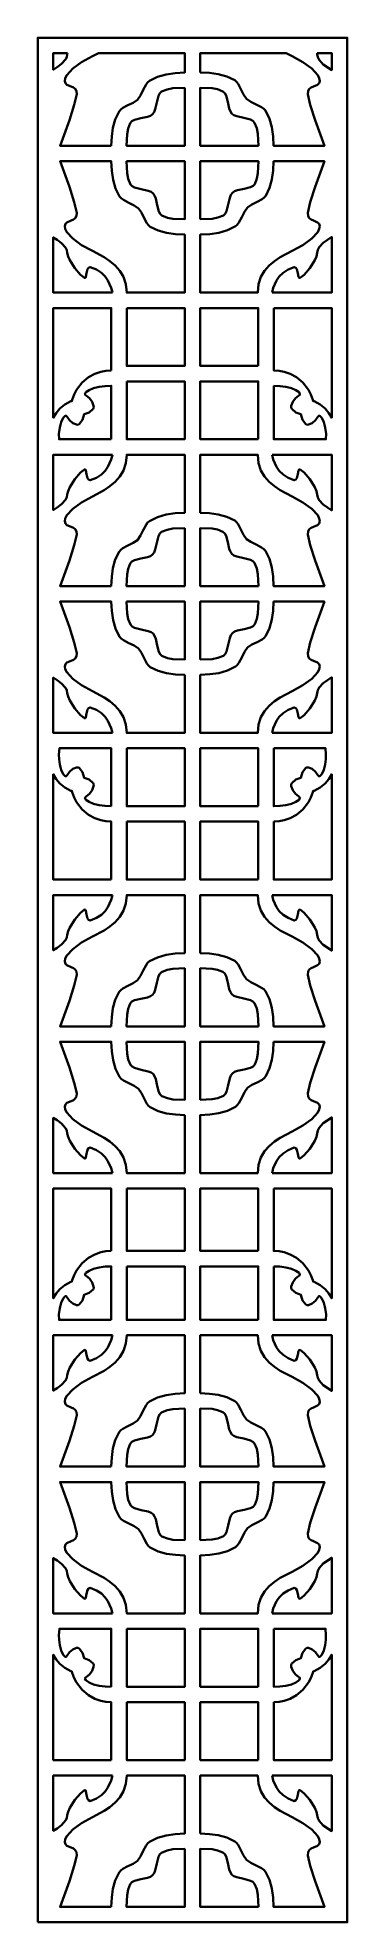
# Model space of a CAD drawing. Header units: centimetres. Extents: x -8.6 to -4, y -13.7 to 14.6.
import ezdxf

# ---------------------------------------------------------------- set-up
doc = ezdxf.new("R2010")
doc.units = ezdxf.units.CM
doc.header["$MEASUREMENT"] = 0
doc.layers.add('layer 1', color=7, linetype='Continuous')

msp = doc.modelspace()

# ---------------------------------------------------------------- linework, layer by layer
at = {"layer": 'layer 1', "color": 30, "lineweight": 35}
for points, knots in [([(-8.6438, -13.74126), (-8.6438, -13.74126), (-8.6438, -13.50875), (-8.6438, -13.50875), (-8.6438, -13.50875), (-8.6438, -13.50875), (-8.6438, -11.53244), (-8.6438, -11.53244), (-8.6438, -11.53244), (-8.6438, -11.53244), (-8.6438, -11.29993), (-8.6438, -11.29993), (-8.6438, -11.29993), (-8.6438, -11.29993), (-8.6438, -9.32362), (-8.6438, -9.32362), (-8.6438, -9.32362), (-8.6438, -9.32362), (-8.6438, -9.09111), (-8.6438, -9.09111), (-8.6438, -9.09111), (-8.6438, -9.09111), (-8.6438, -7.1148), (-8.6438, -7.1148), (-8.6438, -7.1148), (-8.6438, -7.1148), (-8.6438, -6.88229), (-8.6438, -6.88229), (-8.6438, -6.88229), (-8.6438, -6.88229), (-8.6438, -4.90598), (-8.6438, -4.90598), (-8.6438, -4.90598), (-8.6438, -4.90598), (-8.6438, -4.67347), (-8.6438, -4.67347), (-8.6438, -4.67347), (-8.6438, -4.67347), (-8.6438, -2.69716), (-8.6438, -2.69716), (-8.6438, -2.69716), (-8.6438, -2.69716), (-8.6438, -2.46465), (-8.6438, -2.46465), (-8.6438, -2.46465), (-8.6438, -2.46465), (-8.6438, -0.48834), (-8.6438, -0.48834), (-8.6438, -0.48834), (-8.6438, -0.48834), (-8.6438, -0.25583), (-8.6438, -0.25583), (-8.6438, -0.25583), (-8.6438, -0.25583), (-8.6438, 1.72048), (-8.6438, 1.72048), (-8.6438, 1.72048), (-8.6438, 1.72048), (-8.6438, 1.95299), (-8.6438, 1.95299), (-8.6438, 1.95299), (-8.6438, 1.95299), (-8.6438, 3.9293), (-8.6438, 3.9293), (-8.6438, 3.9293), (-8.6438, 3.9293), (-8.6438, 4.16181), (-8.6438, 4.16181), (-8.6438, 4.16181), (-8.6438, 4.16181), (-8.6438, 6.13812), (-8.6438, 6.13812), (-8.6438, 6.13812), (-8.6438, 6.13812), (-8.6438, 6.37063), (-8.6438, 6.37063), (-8.6438, 6.37063), (-8.6438, 6.37063), (-8.6438, 8.34694), (-8.6438, 8.34694), (-8.6438, 8.34694), (-8.6438, 8.34694), (-8.6438, 8.57945), (-8.6438, 8.57945), (-8.6438, 8.57945), (-8.6438, 8.57945), (-8.6438, 10.55576), (-8.6438, 10.55576), (-8.6438, 10.55576), (-8.6438, 10.55576), (-8.6438, 10.78827), (-8.6438, 10.78827), (-8.6438, 10.78827), (-8.6438, 10.78827), (-8.6438, 12.76458), (-8.6438, 12.76458), (-8.6438, 12.76458), (-8.6438, 12.76458), (-8.6438, 12.99709), (-8.6438, 12.99709), (-8.6438, 12.99709), (-8.6438, 12.99709), (-8.6438, 14.39213), (-8.6438, 14.39213), (-8.6438, 14.39213), (-8.6438, 14.39213), (-8.6438, 14.62464), (-8.6438, 14.62464), (-8.6438, 14.62464), (-8.6438, 14.62464), (-8.41129, 14.62464), (-8.41129, 14.62464), (-8.41129, 14.62464), (-8.41129, 14.62464), (-6.43498, 14.62464), (-6.43498, 14.62464), (-6.43498, 14.62464), (-6.43498, 14.62464), (-6.20247, 14.62464), (-6.20247, 14.62464), (-6.20247, 14.62464), (-6.20247, 14.62464), (-4.22616, 14.62464), (-4.22616, 14.62464), (-4.22616, 14.62464), (-4.22616, 14.62464), (-3.99365, 14.62464), (-3.99365, 14.62464), (-3.99365, 14.62464), (-3.99365, 14.62464), (-3.99365, 14.39213), (-3.99365, 14.39213), (-3.99365, 14.39213), (-3.99365, 14.39213), (-3.99365, 12.99709), (-3.99365, 12.99709), (-3.99365, 12.99709), (-3.99365, 12.99709), (-3.99365, 12.76458), (-3.99365, 12.76458), (-3.99365, 12.76458), (-3.99365, 12.76458), (-3.99365, 10.78827), (-3.99365, 10.78827), (-3.99365, 10.78827), (-3.99365, 10.78827), (-3.99365, 10.55576), (-3.99365, 10.55576), (-3.99365, 10.55576), (-3.99365, 10.55576), (-3.99365, 8.57945), (-3.99365, 8.57945), (-3.99365, 8.57945), (-3.99365, 8.57945), (-3.99365, 8.34694), (-3.99365, 8.34694), (-3.99365, 8.34694), (-3.99365, 8.34694), (-3.99365, 6.37063), (-3.99365, 6.37063), (-3.99365, 6.37063), (-3.99365, 6.37063), (-3.99365, 6.13812), (-3.99365, 6.13812), (-3.99365, 6.13812), (-3.99365, 6.13812), (-3.99365, 4.16181), (-3.99365, 4.16181), (-3.99365, 4.16181), (-3.99365, 4.16181), (-3.99365, 3.9293), (-3.99365, 3.9293), (-3.99365, 3.9293), (-3.99365, 3.9293), (-3.99365, 1.95299), (-3.99365, 1.95299), (-3.99365, 1.95299), (-3.99365, 1.95299), (-3.99365, 1.72048), (-3.99365, 1.72048), (-3.99365, 1.72048), (-3.99365, 1.72048), (-3.99365, -0.25583), (-3.99365, -0.25583), (-3.99365, -0.25583), (-3.99365, -0.25583), (-3.99365, -0.48834), (-3.99365, -0.48834), (-3.99365, -0.48834), (-3.99365, -0.48834), (-3.99365, -2.46465), (-3.99365, -2.46465), (-3.99365, -2.46465), (-3.99365, -2.46465), (-3.99365, -2.69716), (-3.99365, -2.69716), (-3.99365, -2.69716), (-3.99365, -2.69716), (-3.99365, -4.67347), (-3.99365, -4.67347), (-3.99365, -4.67347), (-3.99365, -4.67347), (-3.99365, -4.90598), (-3.99365, -4.90598), (-3.99365, -4.90598), (-3.99365, -4.90598), (-3.99365, -6.88229), (-3.99365, -6.88229), (-3.99365, -6.88229), (-3.99365, -6.88229), (-3.99365, -7.1148), (-3.99365, -7.1148), (-3.99365, -7.1148), (-3.99365, -7.1148), (-3.99365, -9.09111), (-3.99365, -9.09111), (-3.99365, -9.09111), (-3.99365, -9.09111), (-3.99365, -9.32362), (-3.99365, -9.32362), (-3.99365, -9.32362), (-3.99365, -9.32362), (-3.99365, -11.29993), (-3.99365, -11.29993), (-3.99365, -11.29993), (-3.99365, -11.29993), (-3.99365, -11.53244), (-3.99365, -11.53244), (-3.99365, -11.53244), (-3.99365, -11.53244), (-3.99365, -13.50875), (-3.99365, -13.50875), (-3.99365, -13.50875), (-3.99365, -13.50875), (-3.99365, -13.74126), (-3.99365, -13.74126), (-3.99365, -13.74126), (-3.99365, -13.74126), (-4.22616, -13.74126), (-4.22616, -13.74126), (-4.22616, -13.74126), (-4.22616, -13.74126), (-6.20247, -13.74126), (-6.20247, -13.74126), (-6.20247, -13.74126), (-6.20247, -13.74126), (-6.43498, -13.74126), (-6.43498, -13.74126), (-6.43498, -13.74126), (-6.43498, -13.74126), (-8.41129, -13.74126), (-8.41129, -13.74126), (-8.41129, -13.74126), (-8.41129, -13.74126), (-8.6438, -13.74126), (-8.6438, -13.74126)], [0, 0, 0, 0, 0.01538462, 0.01538462, 0.01538462, 0.01538462, 0.03076923, 0.03076923, 0.03076923, 0.03076923, 0.04615385, 0.04615385, 0.04615385, 0.04615385, 0.06153846, 0.06153846, 0.06153846, 0.06153846, 0.07692308, 0.07692308, 0.07692308, 0.07692308, 0.09230769, 0.09230769, 0.09230769, 0.09230769, 0.10769231, 0.10769231, 0.10769231, 0.10769231, 0.12307692, 0.12307692, 0.12307692, 0.12307692, 0.13846154, 0.13846154, 0.13846154, 0.13846154, 0.15384615, 0.15384615, 0.15384615, 0.15384615, 0.16923077, 0.16923077, 0.16923077, 0.16923077, 0.18461538, 0.18461538, 0.18461538, 0.18461538, 0.2, 0.2, 0.2, 0.2, 0.21538462, 0.21538462, 0.21538462, 0.21538462, 0.23076923, 0.23076923, 0.23076923, 0.23076923, 0.24615385, 0.24615385, 0.24615385, 0.24615385, 0.26153846, 0.26153846, 0.26153846, 0.26153846, 0.27692308, 0.27692308, 0.27692308, 0.27692308, 0.29230769, 0.29230769, 0.29230769, 0.29230769, 0.30769231, 0.30769231, 0.30769231, 0.30769231, 0.32307692, 0.32307692, 0.32307692, 0.32307692, 0.33846154, 0.33846154, 0.33846154, 0.33846154, 0.35384615, 0.35384615, 0.35384615, 0.35384615, 0.36923077, 0.36923077, 0.36923077, 0.36923077, 0.38461538, 0.38461538, 0.38461538, 0.38461538, 0.4, 0.4, 0.4, 0.4, 0.41538462, 0.41538462, 0.41538462, 0.41538462, 0.43076923, 0.43076923, 0.43076923, 0.43076923, 0.44615385, 0.44615385, 0.44615385, 0.44615385, 0.46153846, 0.46153846, 0.46153846, 0.46153846, 0.47692308, 0.47692308, 0.47692308, 0.47692308, 0.49230769, 0.49230769, 0.49230769, 0.49230769, 0.50769231, 0.50769231, 0.50769231, 0.50769231, 0.52307692, 0.52307692, 0.52307692, 0.52307692, 0.53846154, 0.53846154, 0.53846154, 0.53846154, 0.55384615, 0.55384615, 0.55384615, 0.55384615, 0.56923077, 0.56923077, 0.56923077, 0.56923077, 0.58461538, 0.58461538, 0.58461538, 0.58461538, 0.6, 0.6, 0.6, 0.6, 0.61538462, 0.61538462, 0.61538462, 0.61538462, 0.63076923, 0.63076923, 0.63076923, 0.63076923, 0.64615385, 0.64615385, 0.64615385, 0.64615385, 0.66153846, 0.66153846, 0.66153846, 0.66153846, 0.67692308, 0.67692308, 0.67692308, 0.67692308, 0.69230769, 0.69230769, 0.69230769, 0.69230769, 0.70769231, 0.70769231, 0.70769231, 0.70769231, 0.72307692, 0.72307692, 0.72307692, 0.72307692, 0.73846154, 0.73846154, 0.73846154, 0.73846154, 0.75384615, 0.75384615, 0.75384615, 0.75384615, 0.76923077, 0.76923077, 0.76923077, 0.76923077, 0.78461538, 0.78461538, 0.78461538, 0.78461538, 0.8, 0.8, 0.8, 0.8, 0.81538462, 0.81538462, 0.81538462, 0.81538462, 0.83076923, 0.83076923, 0.83076923, 0.83076923, 0.84615385, 0.84615385, 0.84615385, 0.84615385, 0.86153846, 0.86153846, 0.86153846, 0.86153846, 0.87692308, 0.87692308, 0.87692308, 0.87692308, 0.89230769, 0.89230769, 0.89230769, 0.89230769, 0.90769231, 0.90769231, 0.90769231, 0.90769231, 0.92307692, 0.92307692, 0.92307692, 0.92307692, 0.93846154, 0.93846154, 0.93846154, 0.93846154, 0.95384615, 0.95384615, 0.95384615, 0.95384615, 0.96923077, 0.96923077, 0.96923077, 0.96923077, 1, 1, 1, 1]), ([(-8.19796, 14.39213), (-8.19796, 14.39213), (-8.19971, 14.37528), (-8.19971, 14.37528), (-8.19971, 14.37528), (-8.19971, 14.37528), (-8.20785, 14.33284), (-8.20785, 14.33284), (-8.20785, 14.33284), (-8.20785, 14.33284), (-8.22645, 14.29448), (-8.22645, 14.29448), (-8.22645, 14.29448), (-8.22645, 14.29448), (-8.28515, 14.22909), (-8.28515, 14.22909), (-8.28515, 14.22909), (-8.28515, 14.22909), (-8.35403, 14.17852), (-8.35403, 14.17852), (-8.35403, 14.17852), (-8.35403, 14.17852), (-8.41129, 14.1419), (-8.41129, 14.1419), (-8.41129, 14.1419), (-8.41129, 14.1419), (-8.41129, 14.39213), (-8.41129, 14.39213), (-8.41129, 14.39213), (-8.41129, 14.39213), (-8.19796, 14.39213), (-8.19796, 14.39213)], [0, 0, 0, 0, 0.11111111, 0.11111111, 0.11111111, 0.11111111, 0.22222222, 0.22222222, 0.22222222, 0.22222222, 0.33333333, 0.33333333, 0.33333333, 0.33333333, 0.44444444, 0.44444444, 0.44444444, 0.44444444, 0.55555556, 0.55555556, 0.55555556, 0.55555556, 0.66666667, 0.66666667, 0.66666667, 0.66666667, 0.77777778, 0.77777778, 0.77777778, 0.77777778, 1, 1, 1, 1]), ([(-7.53852, 12.99709), (-7.53852, 12.99709), (-7.53154, 13.13572), (-7.53154, 13.13572), (-7.53154, 13.13572), (-7.53154, 13.13572), (-7.51352, 13.26912), (-7.51352, 13.26912), (-7.51352, 13.26912), (-7.51352, 13.26912), (-7.47835, 13.39555), (-7.47835, 13.39555), (-7.47835, 13.39555), (-7.47835, 13.39555), (-7.4211, 13.515), (-7.4211, 13.515), (-7.4211, 13.515), (-7.4211, 13.515), (-7.39756, 13.54319), (-7.39756, 13.54319), (-7.39756, 13.54319), (-7.39756, 13.54319), (-7.36617, 13.56731), (-7.36617, 13.56731), (-7.36617, 13.56731), (-7.36617, 13.56731), (-7.28886, 13.608), (-7.28886, 13.608), (-7.28886, 13.608), (-7.28886, 13.608), (-7.20835, 13.64578), (-7.20835, 13.64578), (-7.20835, 13.64578), (-7.20835, 13.64578), (-7.14383, 13.69025), (-7.14383, 13.69025), (-7.14383, 13.69025), (-7.14383, 13.69025), (-7.09908, 13.75623), (-7.09908, 13.75623), (-7.09908, 13.75623), (-7.09908, 13.75623), (-7.05955, 13.83964), (-7.05955, 13.83964), (-7.05955, 13.83964), (-7.05955, 13.83964), (-7.01712, 13.91956), (-7.01712, 13.91956), (-7.01712, 13.91956), (-7.01712, 13.91956), (-6.99241, 13.95211), (-6.99241, 13.95211), (-6.99241, 13.95211), (-6.99241, 13.95211), (-6.96422, 13.97595), (-6.96422, 13.97595), (-6.96422, 13.97595), (-6.96422, 13.97595), (-6.84274, 14.03582), (-6.84274, 14.03582), (-6.84274, 14.03582), (-6.84274, 14.03582), (-6.7134, 14.07302), (-6.7134, 14.07302), (-6.7134, 14.07302), (-6.7134, 14.07302), (-6.57739, 14.09278), (-6.57739, 14.09278), (-6.57739, 14.09278), (-6.57739, 14.09278), (-6.43498, 14.10034), (-6.43498, 14.10034), (-6.43498, 14.10034), (-6.43498, 14.10034), (-6.43498, 14.39213), (-6.43498, 14.39213), (-6.43498, 14.39213), (-6.43498, 14.39213), (-7.73237, 14.39213), (-7.73237, 14.39213), (-7.73237, 14.39213), (-7.73237, 14.39213), (-7.82217, 14.34708), (-7.82217, 14.34708), (-7.82217, 14.34708), (-7.82217, 14.34708), (-7.98522, 14.25757), (-7.98522, 14.25757), (-7.98522, 14.25757), (-7.98522, 14.25757), (-8.11891, 14.15992), (-8.11891, 14.15992), (-8.11891, 14.15992), (-8.11891, 14.15992), (-8.20843, 14.06255), (-8.20843, 14.06255), (-8.20843, 14.06255), (-8.20843, 14.06255), (-8.23197, 14.01605), (-8.23197, 14.01605), (-8.23197, 14.01605), (-8.23197, 14.01605), (-8.23894, 13.97275), (-8.23894, 13.97275), (-8.23894, 13.97275), (-8.23894, 13.97275), (-8.22906, 13.93874), (-8.22906, 13.93874), (-8.22906, 13.93874), (-8.22906, 13.93874), (-8.20668, 13.91637), (-8.20668, 13.91637), (-8.20668, 13.91637), (-8.20668, 13.91637), (-8.14216, 13.88846), (-8.14216, 13.88846), (-8.14216, 13.88846), (-8.14216, 13.88846), (-8.10903, 13.87364), (-8.10903, 13.87364), (-8.10903, 13.87364), (-8.10903, 13.87364), (-8.08084, 13.85272), (-8.08084, 13.85272), (-8.08084, 13.85272), (-8.08084, 13.85272), (-8.06224, 13.82046), (-8.06224, 13.82046), (-8.06224, 13.82046), (-8.06224, 13.82046), (-8.05788, 13.7725), (-8.05788, 13.7725), (-8.05788, 13.7725), (-8.05788, 13.7725), (-8.0945, 13.61294), (-8.0945, 13.61294), (-8.0945, 13.61294), (-8.0945, 13.61294), (-8.1689, 13.38305), (-8.1689, 13.38305), (-8.1689, 13.38305), (-8.1689, 13.38305), (-8.30928, 12.99709), (-8.30928, 12.99709), (-8.30928, 12.99709), (-8.30928, 12.99709), (-7.53852, 12.99709), (-7.53852, 12.99709)], [0, 0, 0, 0, 0.02631579, 0.02631579, 0.02631579, 0.02631579, 0.05263158, 0.05263158, 0.05263158, 0.05263158, 0.07894737, 0.07894737, 0.07894737, 0.07894737, 0.10526316, 0.10526316, 0.10526316, 0.10526316, 0.13157895, 0.13157895, 0.13157895, 0.13157895, 0.15789474, 0.15789474, 0.15789474, 0.15789474, 0.18421053, 0.18421053, 0.18421053, 0.18421053, 0.21052632, 0.21052632, 0.21052632, 0.21052632, 0.23684211, 0.23684211, 0.23684211, 0.23684211, 0.26315789, 0.26315789, 0.26315789, 0.26315789, 0.28947368, 0.28947368, 0.28947368, 0.28947368, 0.31578947, 0.31578947, 0.31578947, 0.31578947, 0.34210526, 0.34210526, 0.34210526, 0.34210526, 0.36842105, 0.36842105, 0.36842105, 0.36842105, 0.39473684, 0.39473684, 0.39473684, 0.39473684, 0.42105263, 0.42105263, 0.42105263, 0.42105263, 0.44736842, 0.44736842, 0.44736842, 0.44736842, 0.47368421, 0.47368421, 0.47368421, 0.47368421, 0.5, 0.5, 0.5, 0.5, 0.52631579, 0.52631579, 0.52631579, 0.52631579, 0.55263158, 0.55263158, 0.55263158, 0.55263158, 0.57894737, 0.57894737, 0.57894737, 0.57894737, 0.60526316, 0.60526316, 0.60526316, 0.60526316, 0.63157895, 0.63157895, 0.63157895, 0.63157895, 0.65789474, 0.65789474, 0.65789474, 0.65789474, 0.68421053, 0.68421053, 0.68421053, 0.68421053, 0.71052632, 0.71052632, 0.71052632, 0.71052632, 0.73684211, 0.73684211, 0.73684211, 0.73684211, 0.76315789, 0.76315789, 0.76315789, 0.76315789, 0.78947368, 0.78947368, 0.78947368, 0.78947368, 0.81578947, 0.81578947, 0.81578947, 0.81578947, 0.84210526, 0.84210526, 0.84210526, 0.84210526, 0.86842105, 0.86842105, 0.86842105, 0.86842105, 0.89473684, 0.89473684, 0.89473684, 0.89473684, 0.92105263, 0.92105263, 0.92105263, 0.92105263, 0.94736842, 0.94736842, 0.94736842, 0.94736842, 1, 1, 1, 1]), ([(-6.20247, 14.10034), (-6.20247, 14.10034), (-6.06384, 14.09365), (-6.06384, 14.09365), (-6.06384, 14.09365), (-6.06384, 14.09365), (-5.93073, 14.07534), (-5.93073, 14.07534), (-5.93073, 14.07534), (-5.93073, 14.07534), (-5.80401, 14.04018), (-5.80401, 14.04018), (-5.80401, 14.04018), (-5.80401, 14.04018), (-5.68485, 13.98292), (-5.68485, 13.98292), (-5.68485, 13.98292), (-5.68485, 13.98292), (-5.65666, 13.95967), (-5.65666, 13.95967), (-5.65666, 13.95967), (-5.65666, 13.95967), (-5.63254, 13.92828), (-5.63254, 13.92828), (-5.63254, 13.92828), (-5.63254, 13.92828), (-5.59185, 13.85097), (-5.59185, 13.85097), (-5.59185, 13.85097), (-5.59185, 13.85097), (-5.55377, 13.77047), (-5.55377, 13.77047), (-5.55377, 13.77047), (-5.55377, 13.77047), (-5.50931, 13.70595), (-5.50931, 13.70595), (-5.50931, 13.70595), (-5.50931, 13.70595), (-5.44333, 13.6609), (-5.44333, 13.6609), (-5.44333, 13.6609), (-5.44333, 13.6609), (-5.36021, 13.62137), (-5.36021, 13.62137), (-5.36021, 13.62137), (-5.36021, 13.62137), (-5.28, 13.57894), (-5.28, 13.57894), (-5.28, 13.57894), (-5.28, 13.57894), (-5.24774, 13.55453), (-5.24774, 13.55453), (-5.24774, 13.55453), (-5.24774, 13.55453), (-5.22361, 13.52633), (-5.22361, 13.52633), (-5.22361, 13.52633), (-5.22361, 13.52633), (-5.16374, 13.40485), (-5.16374, 13.40485), (-5.16374, 13.40485), (-5.16374, 13.40485), (-5.12683, 13.27552), (-5.12683, 13.27552), (-5.12683, 13.27552), (-5.12683, 13.27552), (-5.10707, 13.13921), (-5.10707, 13.13921), (-5.10707, 13.13921), (-5.10707, 13.13921), (-5.09951, 12.99709), (-5.09951, 12.99709), (-5.09951, 12.99709), (-5.09951, 12.99709), (-4.33631, 12.99709), (-4.33631, 12.99709), (-4.33631, 12.99709), (-4.33631, 12.99709), (-4.47668, 13.38305), (-4.47668, 13.38305), (-4.47668, 13.38305), (-4.47668, 13.38305), (-4.55109, 13.61294), (-4.55109, 13.61294), (-4.55109, 13.61294), (-4.55109, 13.61294), (-4.58742, 13.7725), (-4.58742, 13.7725), (-4.58742, 13.7725), (-4.58742, 13.7725), (-4.58306, 13.82046), (-4.58306, 13.82046), (-4.58306, 13.82046), (-4.58306, 13.82046), (-4.56446, 13.85272), (-4.56446, 13.85272), (-4.56446, 13.85272), (-4.56446, 13.85272), (-4.53655, 13.87364), (-4.53655, 13.87364), (-4.53655, 13.87364), (-4.53655, 13.87364), (-4.50313, 13.88846), (-4.50313, 13.88846), (-4.50313, 13.88846), (-4.50313, 13.88846), (-4.43861, 13.91637), (-4.43861, 13.91637), (-4.43861, 13.91637), (-4.43861, 13.91637), (-4.41623, 13.93874), (-4.41623, 13.93874), (-4.41623, 13.93874), (-4.41623, 13.93874), (-4.40664, 13.97275), (-4.40664, 13.97275), (-4.40664, 13.97275), (-4.40664, 13.97275), (-4.41333, 14.01605), (-4.41333, 14.01605), (-4.41333, 14.01605), (-4.41333, 14.01605), (-4.43687, 14.06255), (-4.43687, 14.06255), (-4.43687, 14.06255), (-4.43687, 14.06255), (-4.52638, 14.15992), (-4.52638, 14.15992), (-4.52638, 14.15992), (-4.52638, 14.15992), (-4.66007, 14.25757), (-4.66007, 14.25757), (-4.66007, 14.25757), (-4.66007, 14.25757), (-4.82312, 14.34708), (-4.82312, 14.34708), (-4.82312, 14.34708), (-4.82312, 14.34708), (-4.91322, 14.39213), (-4.91322, 14.39213), (-4.91322, 14.39213), (-4.91322, 14.39213), (-6.20247, 14.39213), (-6.20247, 14.39213), (-6.20247, 14.39213), (-6.20247, 14.39213), (-6.20247, 14.10034), (-6.20247, 14.10034)], [0, 0, 0, 0, 0.02631579, 0.02631579, 0.02631579, 0.02631579, 0.05263158, 0.05263158, 0.05263158, 0.05263158, 0.07894737, 0.07894737, 0.07894737, 0.07894737, 0.10526316, 0.10526316, 0.10526316, 0.10526316, 0.13157895, 0.13157895, 0.13157895, 0.13157895, 0.15789474, 0.15789474, 0.15789474, 0.15789474, 0.18421053, 0.18421053, 0.18421053, 0.18421053, 0.21052632, 0.21052632, 0.21052632, 0.21052632, 0.23684211, 0.23684211, 0.23684211, 0.23684211, 0.26315789, 0.26315789, 0.26315789, 0.26315789, 0.28947368, 0.28947368, 0.28947368, 0.28947368, 0.31578947, 0.31578947, 0.31578947, 0.31578947, 0.34210526, 0.34210526, 0.34210526, 0.34210526, 0.36842105, 0.36842105, 0.36842105, 0.36842105, 0.39473684, 0.39473684, 0.39473684, 0.39473684, 0.42105263, 0.42105263, 0.42105263, 0.42105263, 0.44736842, 0.44736842, 0.44736842, 0.44736842, 0.47368421, 0.47368421, 0.47368421, 0.47368421, 0.5, 0.5, 0.5, 0.5, 0.52631579, 0.52631579, 0.52631579, 0.52631579, 0.55263158, 0.55263158, 0.55263158, 0.55263158, 0.57894737, 0.57894737, 0.57894737, 0.57894737, 0.60526316, 0.60526316, 0.60526316, 0.60526316, 0.63157895, 0.63157895, 0.63157895, 0.63157895, 0.65789474, 0.65789474, 0.65789474, 0.65789474, 0.68421053, 0.68421053, 0.68421053, 0.68421053, 0.71052632, 0.71052632, 0.71052632, 0.71052632, 0.73684211, 0.73684211, 0.73684211, 0.73684211, 0.76315789, 0.76315789, 0.76315789, 0.76315789, 0.78947368, 0.78947368, 0.78947368, 0.78947368, 0.81578947, 0.81578947, 0.81578947, 0.81578947, 0.84210526, 0.84210526, 0.84210526, 0.84210526, 0.86842105, 0.86842105, 0.86842105, 0.86842105, 0.89473684, 0.89473684, 0.89473684, 0.89473684, 0.92105263, 0.92105263, 0.92105263, 0.92105263, 0.94736842, 0.94736842, 0.94736842, 0.94736842, 1, 1, 1, 1]), ([(-4.44762, 14.39213), (-4.44762, 14.39213), (-4.44588, 14.37528), (-4.44588, 14.37528), (-4.44588, 14.37528), (-4.44588, 14.37528), (-4.43716, 14.3311), (-4.43716, 14.3311), (-4.43716, 14.3311), (-4.43716, 14.3311), (-4.41681, 14.29099), (-4.41681, 14.29099), (-4.41681, 14.29099), (-4.41681, 14.29099), (-4.35375, 14.22357), (-4.35375, 14.22357), (-4.35375, 14.22357), (-4.35375, 14.22357), (-4.22616, 14.13638), (-4.22616, 14.13638), (-4.22616, 14.13638), (-4.22616, 14.13638), (-4.22616, 14.39213), (-4.22616, 14.39213), (-4.22616, 14.39213), (-4.22616, 14.39213), (-4.44762, 14.39213), (-4.44762, 14.39213)], [0, 0, 0, 0, 0.125, 0.125, 0.125, 0.125, 0.25, 0.25, 0.25, 0.25, 0.375, 0.375, 0.375, 0.375, 0.5, 0.5, 0.5, 0.5, 0.625, 0.625, 0.625, 0.625, 0.75, 0.75, 0.75, 0.75, 1, 1, 1, 1]), ([(-6.43498, 13.87044), (-6.43498, 13.87044), (-6.61575, 13.86318), (-6.61575, 13.86318), (-6.61575, 13.86318), (-6.61575, 13.86318), (-6.7012, 13.84574), (-6.7012, 13.84574), (-6.7012, 13.84574), (-6.7012, 13.84574), (-6.78287, 13.81261), (-6.78287, 13.81261), (-6.78287, 13.81261), (-6.78287, 13.81261), (-6.80931, 13.7879), (-6.80931, 13.7879), (-6.80931, 13.7879), (-6.80931, 13.7879), (-6.82937, 13.74983), (-6.82937, 13.74983), (-6.82937, 13.74983), (-6.82937, 13.74983), (-6.8564, 13.65014), (-6.8564, 13.65014), (-6.8564, 13.65014), (-6.8564, 13.65014), (-6.88052, 13.54639), (-6.88052, 13.54639), (-6.88052, 13.54639), (-6.88052, 13.54639), (-6.8965, 13.50337), (-6.8965, 13.50337), (-6.8965, 13.50337), (-6.8965, 13.50337), (-6.91801, 13.47199), (-6.91801, 13.47199), (-6.91801, 13.47199), (-6.91801, 13.47199), (-6.95202, 13.44932), (-6.95202, 13.44932), (-6.95202, 13.44932), (-6.95202, 13.44932), (-6.99532, 13.43362), (-6.99532, 13.43362), (-6.99532, 13.43362), (-6.99532, 13.43362), (-7.09559, 13.41328), (-7.09559, 13.41328), (-7.09559, 13.41328), (-7.09559, 13.41328), (-7.19092, 13.38915), (-7.19092, 13.38915), (-7.19092, 13.38915), (-7.19092, 13.38915), (-7.22812, 13.36852), (-7.22812, 13.36852), (-7.22812, 13.36852), (-7.22812, 13.36852), (-7.25369, 13.33917), (-7.25369, 13.33917), (-7.25369, 13.33917), (-7.25369, 13.33917), (-7.28566, 13.25866), (-7.28566, 13.25866), (-7.28566, 13.25866), (-7.28566, 13.25866), (-7.30252, 13.17467), (-7.30252, 13.17467), (-7.30252, 13.17467), (-7.30252, 13.17467), (-7.30862, 12.99709), (-7.30862, 12.99709), (-7.30862, 12.99709), (-7.30862, 12.99709), (-6.43498, 12.99709), (-6.43498, 12.99709), (-6.43498, 12.99709), (-6.43498, 12.99709), (-6.43498, 13.87044), (-6.43498, 13.87044)], [0, 0, 0, 0, 0.04761905, 0.04761905, 0.04761905, 0.04761905, 0.0952381, 0.0952381, 0.0952381, 0.0952381, 0.14285714, 0.14285714, 0.14285714, 0.14285714, 0.19047619, 0.19047619, 0.19047619, 0.19047619, 0.23809524, 0.23809524, 0.23809524, 0.23809524, 0.28571429, 0.28571429, 0.28571429, 0.28571429, 0.33333333, 0.33333333, 0.33333333, 0.33333333, 0.38095238, 0.38095238, 0.38095238, 0.38095238, 0.42857143, 0.42857143, 0.42857143, 0.42857143, 0.47619048, 0.47619048, 0.47619048, 0.47619048, 0.52380952, 0.52380952, 0.52380952, 0.52380952, 0.57142857, 0.57142857, 0.57142857, 0.57142857, 0.61904762, 0.61904762, 0.61904762, 0.61904762, 0.66666667, 0.66666667, 0.66666667, 0.66666667, 0.71428571, 0.71428571, 0.71428571, 0.71428571, 0.76190476, 0.76190476, 0.76190476, 0.76190476, 0.80952381, 0.80952381, 0.80952381, 0.80952381, 0.85714286, 0.85714286, 0.85714286, 0.85714286, 0.9047619, 0.9047619, 0.9047619, 0.9047619, 1, 1, 1, 1]), ([(-5.3294, 12.99709), (-5.3294, 12.99709), (-5.33638, 13.17786), (-5.33638, 13.17786), (-5.33638, 13.17786), (-5.33638, 13.17786), (-5.35411, 13.26331), (-5.35411, 13.26331), (-5.35411, 13.26331), (-5.35411, 13.26331), (-5.38724, 13.34469), (-5.38724, 13.34469), (-5.38724, 13.34469), (-5.38724, 13.34469), (-5.41165, 13.37143), (-5.41165, 13.37143), (-5.41165, 13.37143), (-5.41165, 13.37143), (-5.44973, 13.39119), (-5.44973, 13.39119), (-5.44973, 13.39119), (-5.44973, 13.39119), (-5.54971, 13.41822), (-5.54971, 13.41822), (-5.54971, 13.41822), (-5.54971, 13.41822), (-5.65346, 13.44234), (-5.65346, 13.44234), (-5.65346, 13.44234), (-5.65346, 13.44234), (-5.69618, 13.45862), (-5.69618, 13.45862), (-5.69618, 13.45862), (-5.69618, 13.45862), (-5.72757, 13.47983), (-5.72757, 13.47983), (-5.72757, 13.47983), (-5.72757, 13.47983), (-5.75024, 13.51384), (-5.75024, 13.51384), (-5.75024, 13.51384), (-5.75024, 13.51384), (-5.76594, 13.55714), (-5.76594, 13.55714), (-5.76594, 13.55714), (-5.76594, 13.55714), (-5.78628, 13.65741), (-5.78628, 13.65741), (-5.78628, 13.65741), (-5.78628, 13.65741), (-5.81069, 13.75303), (-5.81069, 13.75303), (-5.81069, 13.75303), (-5.81069, 13.75303), (-5.83104, 13.78994), (-5.83104, 13.78994), (-5.83104, 13.78994), (-5.83104, 13.78994), (-5.86068, 13.81551), (-5.86068, 13.81551), (-5.86068, 13.81551), (-5.86068, 13.81551), (-5.9409, 13.84748), (-5.9409, 13.84748), (-5.9409, 13.84748), (-5.9409, 13.84748), (-6.02489, 13.86434), (-6.02489, 13.86434), (-6.02489, 13.86434), (-6.02489, 13.86434), (-6.20247, 13.87074), (-6.20247, 13.87074), (-6.20247, 13.87074), (-6.20247, 13.87074), (-6.20247, 12.99709), (-6.20247, 12.99709), (-6.20247, 12.99709), (-6.20247, 12.99709), (-5.3294, 12.99709), (-5.3294, 12.99709)], [0, 0, 0, 0, 0.04761905, 0.04761905, 0.04761905, 0.04761905, 0.0952381, 0.0952381, 0.0952381, 0.0952381, 0.14285714, 0.14285714, 0.14285714, 0.14285714, 0.19047619, 0.19047619, 0.19047619, 0.19047619, 0.23809524, 0.23809524, 0.23809524, 0.23809524, 0.28571429, 0.28571429, 0.28571429, 0.28571429, 0.33333333, 0.33333333, 0.33333333, 0.33333333, 0.38095238, 0.38095238, 0.38095238, 0.38095238, 0.42857143, 0.42857143, 0.42857143, 0.42857143, 0.47619048, 0.47619048, 0.47619048, 0.47619048, 0.52380952, 0.52380952, 0.52380952, 0.52380952, 0.57142857, 0.57142857, 0.57142857, 0.57142857, 0.61904762, 0.61904762, 0.61904762, 0.61904762, 0.66666667, 0.66666667, 0.66666667, 0.66666667, 0.71428571, 0.71428571, 0.71428571, 0.71428571, 0.76190476, 0.76190476, 0.76190476, 0.76190476, 0.80952381, 0.80952381, 0.80952381, 0.80952381, 0.85714286, 0.85714286, 0.85714286, 0.85714286, 0.9047619, 0.9047619, 0.9047619, 0.9047619, 1, 1, 1, 1]), ([(-6.43498, 11.66104), (-6.43498, 11.66104), (-6.5739, 11.66802), (-6.5739, 11.66802), (-6.5739, 11.66802), (-6.5739, 11.66802), (-6.70701, 11.68633), (-6.70701, 11.68633), (-6.70701, 11.68633), (-6.70701, 11.68633), (-6.83373, 11.7212), (-6.83373, 11.7212), (-6.83373, 11.7212), (-6.83373, 11.7212), (-6.95289, 11.77846), (-6.95289, 11.77846), (-6.95289, 11.77846), (-6.95289, 11.77846), (-6.98108, 11.802), (-6.98108, 11.802), (-6.98108, 11.802), (-6.98108, 11.802), (-7.0052, 11.83339), (-7.0052, 11.83339), (-7.0052, 11.83339), (-7.0052, 11.83339), (-7.04589, 11.9107), (-7.04589, 11.9107), (-7.04589, 11.9107), (-7.04589, 11.9107), (-7.08396, 11.9912), (-7.08396, 11.9912), (-7.08396, 11.9912), (-7.08396, 11.9912), (-7.12843, 12.05572), (-7.12843, 12.05572), (-7.12843, 12.05572), (-7.12843, 12.05572), (-7.1944, 12.10048), (-7.1944, 12.10048), (-7.1944, 12.10048), (-7.1944, 12.10048), (-7.27753, 12.1403), (-7.27753, 12.1403), (-7.27753, 12.1403), (-7.27753, 12.1403), (-7.35774, 12.18244), (-7.35774, 12.18244), (-7.35774, 12.18244), (-7.35774, 12.18244), (-7.39, 12.20715), (-7.39, 12.20715), (-7.39, 12.20715), (-7.39, 12.20715), (-7.41412, 12.23534), (-7.41412, 12.23534), (-7.41412, 12.23534), (-7.41412, 12.23534), (-7.47399, 12.35682), (-7.47399, 12.35682), (-7.47399, 12.35682), (-7.47399, 12.35682), (-7.5112, 12.48615), (-7.5112, 12.48615), (-7.5112, 12.48615), (-7.5112, 12.48615), (-7.53067, 12.62246), (-7.53067, 12.62246), (-7.53067, 12.62246), (-7.53067, 12.62246), (-7.53852, 12.76458), (-7.53852, 12.76458), (-7.53852, 12.76458), (-7.53852, 12.76458), (-8.30928, 12.76458), (-8.30928, 12.76458), (-8.30928, 12.76458), (-8.30928, 12.76458), (-8.1689, 12.37862), (-8.1689, 12.37862), (-8.1689, 12.37862), (-8.1689, 12.37862), (-8.0945, 12.14873), (-8.0945, 12.14873), (-8.0945, 12.14873), (-8.0945, 12.14873), (-8.05788, 11.98917), (-8.05788, 11.98917), (-8.05788, 11.98917), (-8.05788, 11.98917), (-8.06224, 11.94122), (-8.06224, 11.94122), (-8.06224, 11.94122), (-8.06224, 11.94122), (-8.08084, 11.90895), (-8.08084, 11.90895), (-8.08084, 11.90895), (-8.08084, 11.90895), (-8.10903, 11.88803), (-8.10903, 11.88803), (-8.10903, 11.88803), (-8.10903, 11.88803), (-8.14216, 11.87321), (-8.14216, 11.87321), (-8.14216, 11.87321), (-8.14216, 11.87321), (-8.20668, 11.84531), (-8.20668, 11.84531), (-8.20668, 11.84531), (-8.20668, 11.84531), (-8.22906, 11.82293), (-8.22906, 11.82293), (-8.22906, 11.82293), (-8.22906, 11.82293), (-8.23894, 11.78892), (-8.23894, 11.78892), (-8.23894, 11.78892), (-8.23894, 11.78892), (-8.23197, 11.74562), (-8.23197, 11.74562), (-8.23197, 11.74562), (-8.23197, 11.74562), (-8.20843, 11.69912), (-8.20843, 11.69912), (-8.20843, 11.69912), (-8.20843, 11.69912), (-8.11891, 11.60175), (-8.11891, 11.60175), (-8.11891, 11.60175), (-8.11891, 11.60175), (-7.98522, 11.5041), (-7.98522, 11.5041), (-7.98522, 11.5041), (-7.98522, 11.5041), (-7.82217, 11.41459), (-7.82217, 11.41459), (-7.82217, 11.41459), (-7.82217, 11.41459), (-7.64576, 11.321), (-7.64576, 11.321), (-7.64576, 11.321), (-7.64576, 11.321), (-7.55944, 11.26317), (-7.55944, 11.26317), (-7.55944, 11.26317), (-7.55944, 11.26317), (-7.47952, 11.19545), (-7.47952, 11.19545), (-7.47952, 11.19545), (-7.47952, 11.19545), (-7.41035, 11.1161), (-7.41035, 11.1161), (-7.41035, 11.1161), (-7.41035, 11.1161), (-7.356, 11.02281), (-7.356, 11.02281), (-7.356, 11.02281), (-7.356, 11.02281), (-7.31996, 10.91411), (-7.31996, 10.91411), (-7.31996, 10.91411), (-7.31996, 10.91411), (-7.30688, 10.78827), (-7.30688, 10.78827), (-7.30688, 10.78827), (-7.30688, 10.78827), (-6.43498, 10.78827), (-6.43498, 10.78827), (-6.43498, 10.78827), (-6.43498, 10.78827), (-6.43498, 11.66104), (-6.43498, 11.66104)], [0, 0, 0, 0, 0.02272727, 0.02272727, 0.02272727, 0.02272727, 0.04545455, 0.04545455, 0.04545455, 0.04545455, 0.06818182, 0.06818182, 0.06818182, 0.06818182, 0.09090909, 0.09090909, 0.09090909, 0.09090909, 0.11363636, 0.11363636, 0.11363636, 0.11363636, 0.13636364, 0.13636364, 0.13636364, 0.13636364, 0.15909091, 0.15909091, 0.15909091, 0.15909091, 0.18181818, 0.18181818, 0.18181818, 0.18181818, 0.20454545, 0.20454545, 0.20454545, 0.20454545, 0.22727273, 0.22727273, 0.22727273, 0.22727273, 0.25, 0.25, 0.25, 0.25, 0.27272727, 0.27272727, 0.27272727, 0.27272727, 0.29545455, 0.29545455, 0.29545455, 0.29545455, 0.31818182, 0.31818182, 0.31818182, 0.31818182, 0.34090909, 0.34090909, 0.34090909, 0.34090909, 0.36363636, 0.36363636, 0.36363636, 0.36363636, 0.38636364, 0.38636364, 0.38636364, 0.38636364, 0.40909091, 0.40909091, 0.40909091, 0.40909091, 0.43181818, 0.43181818, 0.43181818, 0.43181818, 0.45454545, 0.45454545, 0.45454545, 0.45454545, 0.47727273, 0.47727273, 0.47727273, 0.47727273, 0.5, 0.5, 0.5, 0.5, 0.52272727, 0.52272727, 0.52272727, 0.52272727, 0.54545455, 0.54545455, 0.54545455, 0.54545455, 0.56818182, 0.56818182, 0.56818182, 0.56818182, 0.59090909, 0.59090909, 0.59090909, 0.59090909, 0.61363636, 0.61363636, 0.61363636, 0.61363636, 0.63636364, 0.63636364, 0.63636364, 0.63636364, 0.65909091, 0.65909091, 0.65909091, 0.65909091, 0.68181818, 0.68181818, 0.68181818, 0.68181818, 0.70454545, 0.70454545, 0.70454545, 0.70454545, 0.72727273, 0.72727273, 0.72727273, 0.72727273, 0.75, 0.75, 0.75, 0.75, 0.77272727, 0.77272727, 0.77272727, 0.77272727, 0.79545455, 0.79545455, 0.79545455, 0.79545455, 0.81818182, 0.81818182, 0.81818182, 0.81818182, 0.84090909, 0.84090909, 0.84090909, 0.84090909, 0.86363636, 0.86363636, 0.86363636, 0.86363636, 0.88636364, 0.88636364, 0.88636364, 0.88636364, 0.90909091, 0.90909091, 0.90909091, 0.90909091, 0.93181818, 0.93181818, 0.93181818, 0.93181818, 0.95454545, 0.95454545, 0.95454545, 0.95454545, 1, 1, 1, 1]), ([(-7.30862, 12.76458), (-7.30862, 12.76458), (-7.30136, 12.58381), (-7.30136, 12.58381), (-7.30136, 12.58381), (-7.30136, 12.58381), (-7.28363, 12.49836), (-7.28363, 12.49836), (-7.28363, 12.49836), (-7.28363, 12.49836), (-7.2505, 12.41698), (-7.2505, 12.41698), (-7.2505, 12.41698), (-7.2505, 12.41698), (-7.22608, 12.39024), (-7.22608, 12.39024), (-7.22608, 12.39024), (-7.22608, 12.39024), (-7.18801, 12.37048), (-7.18801, 12.37048), (-7.18801, 12.37048), (-7.18801, 12.37048), (-7.08803, 12.34345), (-7.08803, 12.34345), (-7.08803, 12.34345), (-7.08803, 12.34345), (-6.98428, 12.31933), (-6.98428, 12.31933), (-6.98428, 12.31933), (-6.98428, 12.31933), (-6.94155, 12.30305), (-6.94155, 12.30305), (-6.94155, 12.30305), (-6.94155, 12.30305), (-6.91016, 12.28155), (-6.91016, 12.28155), (-6.91016, 12.28155), (-6.91016, 12.28155), (-6.88749, 12.24754), (-6.88749, 12.24754), (-6.88749, 12.24754), (-6.88749, 12.24754), (-6.8718, 12.20453), (-6.8718, 12.20453), (-6.8718, 12.20453), (-6.8718, 12.20453), (-6.85146, 12.10397), (-6.85146, 12.10397), (-6.85146, 12.10397), (-6.85146, 12.10397), (-6.82704, 12.00864), (-6.82704, 12.00864), (-6.82704, 12.00864), (-6.82704, 12.00864), (-6.8067, 11.97144), (-6.8067, 11.97144), (-6.8067, 11.97144), (-6.8067, 11.97144), (-6.77705, 11.94616), (-6.77705, 11.94616), (-6.77705, 11.94616), (-6.77705, 11.94616), (-6.69684, 11.91419), (-6.69684, 11.91419), (-6.69684, 11.91419), (-6.69684, 11.91419), (-6.61285, 11.89733), (-6.61285, 11.89733), (-6.61285, 11.89733), (-6.61285, 11.89733), (-6.43498, 11.89094), (-6.43498, 11.89094), (-6.43498, 11.89094), (-6.43498, 11.89094), (-6.43498, 12.76458), (-6.43498, 12.76458), (-6.43498, 12.76458), (-6.43498, 12.76458), (-7.30862, 12.76458), (-7.30862, 12.76458)], [0, 0, 0, 0, 0.04761905, 0.04761905, 0.04761905, 0.04761905, 0.0952381, 0.0952381, 0.0952381, 0.0952381, 0.14285714, 0.14285714, 0.14285714, 0.14285714, 0.19047619, 0.19047619, 0.19047619, 0.19047619, 0.23809524, 0.23809524, 0.23809524, 0.23809524, 0.28571429, 0.28571429, 0.28571429, 0.28571429, 0.33333333, 0.33333333, 0.33333333, 0.33333333, 0.38095238, 0.38095238, 0.38095238, 0.38095238, 0.42857143, 0.42857143, 0.42857143, 0.42857143, 0.47619048, 0.47619048, 0.47619048, 0.47619048, 0.52380952, 0.52380952, 0.52380952, 0.52380952, 0.57142857, 0.57142857, 0.57142857, 0.57142857, 0.61904762, 0.61904762, 0.61904762, 0.61904762, 0.66666667, 0.66666667, 0.66666667, 0.66666667, 0.71428571, 0.71428571, 0.71428571, 0.71428571, 0.76190476, 0.76190476, 0.76190476, 0.76190476, 0.80952381, 0.80952381, 0.80952381, 0.80952381, 0.85714286, 0.85714286, 0.85714286, 0.85714286, 0.9047619, 0.9047619, 0.9047619, 0.9047619, 1, 1, 1, 1]), ([(-5.09922, 12.76458), (-5.09922, 12.76458), (-5.1062, 12.62595), (-5.1062, 12.62595), (-5.1062, 12.62595), (-5.1062, 12.62595), (-5.12422, 12.49255), (-5.12422, 12.49255), (-5.12422, 12.49255), (-5.12422, 12.49255), (-5.15938, 12.36583), (-5.15938, 12.36583), (-5.15938, 12.36583), (-5.15938, 12.36583), (-5.21664, 12.24667), (-5.21664, 12.24667), (-5.21664, 12.24667), (-5.21664, 12.24667), (-5.24018, 12.21848), (-5.24018, 12.21848), (-5.24018, 12.21848), (-5.24018, 12.21848), (-5.27157, 12.19436), (-5.27157, 12.19436), (-5.27157, 12.19436), (-5.27157, 12.19436), (-5.34888, 12.15367), (-5.34888, 12.15367), (-5.34888, 12.15367), (-5.34888, 12.15367), (-5.42938, 12.1156), (-5.42938, 12.1156), (-5.42938, 12.1156), (-5.42938, 12.1156), (-5.4939, 12.07113), (-5.4939, 12.07113), (-5.4939, 12.07113), (-5.4939, 12.07113), (-5.53866, 12.00515), (-5.53866, 12.00515), (-5.53866, 12.00515), (-5.53866, 12.00515), (-5.57848, 11.92203), (-5.57848, 11.92203), (-5.57848, 11.92203), (-5.57848, 11.92203), (-5.62062, 11.84211), (-5.62062, 11.84211), (-5.62062, 11.84211), (-5.62062, 11.84211), (-5.64532, 11.80956), (-5.64532, 11.80956), (-5.64532, 11.80956), (-5.64532, 11.80956), (-5.67352, 11.78544), (-5.67352, 11.78544), (-5.67352, 11.78544), (-5.67352, 11.78544), (-5.795, 11.72556), (-5.795, 11.72556), (-5.795, 11.72556), (-5.795, 11.72556), (-5.92433, 11.68865), (-5.92433, 11.68865), (-5.92433, 11.68865), (-5.92433, 11.68865), (-6.06064, 11.66889), (-6.06064, 11.66889), (-6.06064, 11.66889), (-6.06064, 11.66889), (-6.20247, 11.66133), (-6.20247, 11.66133), (-6.20247, 11.66133), (-6.20247, 11.66133), (-6.20247, 10.78827), (-6.20247, 10.78827), (-6.20247, 10.78827), (-6.20247, 10.78827), (-5.33841, 10.78827), (-5.33841, 10.78827), (-5.33841, 10.78827), (-5.33841, 10.78827), (-5.32534, 10.91411), (-5.32534, 10.91411), (-5.32534, 10.91411), (-5.32534, 10.91411), (-5.28959, 11.02281), (-5.28959, 11.02281), (-5.28959, 11.02281), (-5.28959, 11.02281), (-5.23495, 11.1161), (-5.23495, 11.1161), (-5.23495, 11.1161), (-5.23495, 11.1161), (-5.16578, 11.19545), (-5.16578, 11.19545), (-5.16578, 11.19545), (-5.16578, 11.19545), (-5.08614, 11.26317), (-5.08614, 11.26317), (-5.08614, 11.26317), (-5.08614, 11.26317), (-4.99953, 11.321), (-4.99953, 11.321), (-4.99953, 11.321), (-4.99953, 11.321), (-4.82312, 11.41459), (-4.82312, 11.41459), (-4.82312, 11.41459), (-4.82312, 11.41459), (-4.66007, 11.5041), (-4.66007, 11.5041), (-4.66007, 11.5041), (-4.66007, 11.5041), (-4.52638, 11.60175), (-4.52638, 11.60175), (-4.52638, 11.60175), (-4.52638, 11.60175), (-4.43687, 11.69912), (-4.43687, 11.69912), (-4.43687, 11.69912), (-4.43687, 11.69912), (-4.41333, 11.74562), (-4.41333, 11.74562), (-4.41333, 11.74562), (-4.41333, 11.74562), (-4.40664, 11.78892), (-4.40664, 11.78892), (-4.40664, 11.78892), (-4.40664, 11.78892), (-4.41623, 11.82293), (-4.41623, 11.82293), (-4.41623, 11.82293), (-4.41623, 11.82293), (-4.43861, 11.84531), (-4.43861, 11.84531), (-4.43861, 11.84531), (-4.43861, 11.84531), (-4.50313, 11.87321), (-4.50313, 11.87321), (-4.50313, 11.87321), (-4.50313, 11.87321), (-4.53655, 11.88803), (-4.53655, 11.88803), (-4.53655, 11.88803), (-4.53655, 11.88803), (-4.56446, 11.90895), (-4.56446, 11.90895), (-4.56446, 11.90895), (-4.56446, 11.90895), (-4.58306, 11.94122), (-4.58306, 11.94122), (-4.58306, 11.94122), (-4.58306, 11.94122), (-4.58742, 11.98917), (-4.58742, 11.98917), (-4.58742, 11.98917), (-4.58742, 11.98917), (-4.55109, 12.14873), (-4.55109, 12.14873), (-4.55109, 12.14873), (-4.55109, 12.14873), (-4.47668, 12.37862), (-4.47668, 12.37862), (-4.47668, 12.37862), (-4.47668, 12.37862), (-4.33631, 12.76458), (-4.33631, 12.76458), (-4.33631, 12.76458), (-4.33631, 12.76458), (-5.09922, 12.76458), (-5.09922, 12.76458)], [0, 0, 0, 0, 0.02272727, 0.02272727, 0.02272727, 0.02272727, 0.04545455, 0.04545455, 0.04545455, 0.04545455, 0.06818182, 0.06818182, 0.06818182, 0.06818182, 0.09090909, 0.09090909, 0.09090909, 0.09090909, 0.11363636, 0.11363636, 0.11363636, 0.11363636, 0.13636364, 0.13636364, 0.13636364, 0.13636364, 0.15909091, 0.15909091, 0.15909091, 0.15909091, 0.18181818, 0.18181818, 0.18181818, 0.18181818, 0.20454545, 0.20454545, 0.20454545, 0.20454545, 0.22727273, 0.22727273, 0.22727273, 0.22727273, 0.25, 0.25, 0.25, 0.25, 0.27272727, 0.27272727, 0.27272727, 0.27272727, 0.29545455, 0.29545455, 0.29545455, 0.29545455, 0.31818182, 0.31818182, 0.31818182, 0.31818182, 0.34090909, 0.34090909, 0.34090909, 0.34090909, 0.36363636, 0.36363636, 0.36363636, 0.36363636, 0.38636364, 0.38636364, 0.38636364, 0.38636364, 0.40909091, 0.40909091, 0.40909091, 0.40909091, 0.43181818, 0.43181818, 0.43181818, 0.43181818, 0.45454545, 0.45454545, 0.45454545, 0.45454545, 0.47727273, 0.47727273, 0.47727273, 0.47727273, 0.5, 0.5, 0.5, 0.5, 0.52272727, 0.52272727, 0.52272727, 0.52272727, 0.54545455, 0.54545455, 0.54545455, 0.54545455, 0.56818182, 0.56818182, 0.56818182, 0.56818182, 0.59090909, 0.59090909, 0.59090909, 0.59090909, 0.61363636, 0.61363636, 0.61363636, 0.61363636, 0.63636364, 0.63636364, 0.63636364, 0.63636364, 0.65909091, 0.65909091, 0.65909091, 0.65909091, 0.68181818, 0.68181818, 0.68181818, 0.68181818, 0.70454545, 0.70454545, 0.70454545, 0.70454545, 0.72727273, 0.72727273, 0.72727273, 0.72727273, 0.75, 0.75, 0.75, 0.75, 0.77272727, 0.77272727, 0.77272727, 0.77272727, 0.79545455, 0.79545455, 0.79545455, 0.79545455, 0.81818182, 0.81818182, 0.81818182, 0.81818182, 0.84090909, 0.84090909, 0.84090909, 0.84090909, 0.86363636, 0.86363636, 0.86363636, 0.86363636, 0.88636364, 0.88636364, 0.88636364, 0.88636364, 0.90909091, 0.90909091, 0.90909091, 0.90909091, 0.93181818, 0.93181818, 0.93181818, 0.93181818, 0.95454545, 0.95454545, 0.95454545, 0.95454545, 1, 1, 1, 1]), ([(-6.20247, 11.89123), (-6.20247, 11.89123), (-6.02199, 11.89849), (-6.02199, 11.89849), (-6.02199, 11.89849), (-6.02199, 11.89849), (-5.93654, 11.91593), (-5.93654, 11.91593), (-5.93654, 11.91593), (-5.93654, 11.91593), (-5.85516, 11.94906), (-5.85516, 11.94906), (-5.85516, 11.94906), (-5.85516, 11.94906), (-5.82842, 11.97377), (-5.82842, 11.97377), (-5.82842, 11.97377), (-5.82842, 11.97377), (-5.80866, 12.01184), (-5.80866, 12.01184), (-5.80866, 12.01184), (-5.80866, 12.01184), (-5.78134, 12.11153), (-5.78134, 12.11153), (-5.78134, 12.11153), (-5.78134, 12.11153), (-5.75722, 12.21528), (-5.75722, 12.21528), (-5.75722, 12.21528), (-5.75722, 12.21528), (-5.74123, 12.2583), (-5.74123, 12.2583), (-5.74123, 12.2583), (-5.74123, 12.2583), (-5.71973, 12.28939), (-5.71973, 12.28939), (-5.71973, 12.28939), (-5.71973, 12.28939), (-5.68572, 12.31235), (-5.68572, 12.31235), (-5.68572, 12.31235), (-5.68572, 12.31235), (-5.64242, 12.32776), (-5.64242, 12.32776), (-5.64242, 12.32776), (-5.64242, 12.32776), (-5.54215, 12.34839), (-5.54215, 12.34839), (-5.54215, 12.34839), (-5.54215, 12.34839), (-5.44682, 12.37252), (-5.44682, 12.37252), (-5.44682, 12.37252), (-5.44682, 12.37252), (-5.40962, 12.39286), (-5.40962, 12.39286), (-5.40962, 12.39286), (-5.40962, 12.39286), (-5.38433, 12.42251), (-5.38433, 12.42251), (-5.38433, 12.42251), (-5.38433, 12.42251), (-5.35207, 12.50301), (-5.35207, 12.50301), (-5.35207, 12.50301), (-5.35207, 12.50301), (-5.33551, 12.587), (-5.33551, 12.587), (-5.33551, 12.587), (-5.33551, 12.587), (-5.32911, 12.76458), (-5.32911, 12.76458), (-5.32911, 12.76458), (-5.32911, 12.76458), (-6.20247, 12.76458), (-6.20247, 12.76458), (-6.20247, 12.76458), (-6.20247, 12.76458), (-6.20247, 11.89123), (-6.20247, 11.89123)], [0, 0, 0, 0, 0.04761905, 0.04761905, 0.04761905, 0.04761905, 0.0952381, 0.0952381, 0.0952381, 0.0952381, 0.14285714, 0.14285714, 0.14285714, 0.14285714, 0.19047619, 0.19047619, 0.19047619, 0.19047619, 0.23809524, 0.23809524, 0.23809524, 0.23809524, 0.28571429, 0.28571429, 0.28571429, 0.28571429, 0.33333333, 0.33333333, 0.33333333, 0.33333333, 0.38095238, 0.38095238, 0.38095238, 0.38095238, 0.42857143, 0.42857143, 0.42857143, 0.42857143, 0.47619048, 0.47619048, 0.47619048, 0.47619048, 0.52380952, 0.52380952, 0.52380952, 0.52380952, 0.57142857, 0.57142857, 0.57142857, 0.57142857, 0.61904762, 0.61904762, 0.61904762, 0.61904762, 0.66666667, 0.66666667, 0.66666667, 0.66666667, 0.71428571, 0.71428571, 0.71428571, 0.71428571, 0.76190476, 0.76190476, 0.76190476, 0.76190476, 0.80952381, 0.80952381, 0.80952381, 0.80952381, 0.85714286, 0.85714286, 0.85714286, 0.85714286, 0.9047619, 0.9047619, 0.9047619, 0.9047619, 1, 1, 1, 1]), ([(-7.52224, 10.78827), (-7.52224, 10.78827), (-7.53881, 10.86035), (-7.53881, 10.86035), (-7.53881, 10.86035), (-7.53881, 10.86035), (-7.5885, 10.96992), (-7.5885, 10.96992), (-7.5885, 10.96992), (-7.5885, 10.96992), (-7.63094, 11.02862), (-7.63094, 11.02862), (-7.63094, 11.02862), (-7.63094, 11.02862), (-7.68819, 11.08472), (-7.68819, 11.08472), (-7.68819, 11.08472), (-7.68819, 11.08472), (-7.76201, 11.13354), (-7.76201, 11.13354), (-7.76201, 11.13354), (-7.76201, 11.13354), (-7.85502, 11.17191), (-7.85502, 11.17191), (-7.85502, 11.17191), (-7.85502, 11.17191), (-7.88059, 11.16115), (-7.88059, 11.16115), (-7.88059, 11.16115), (-7.88059, 11.16115), (-7.89658, 11.13965), (-7.89658, 11.13965), (-7.89658, 11.13965), (-7.89658, 11.13965), (-7.9114, 11.08036), (-7.9114, 11.08036), (-7.9114, 11.08036), (-7.9114, 11.08036), (-7.91983, 11.02572), (-7.91983, 11.02572), (-7.91983, 11.02572), (-7.91983, 11.02572), (-7.92826, 11.01031), (-7.92826, 11.01031), (-7.92826, 11.01031), (-7.92826, 11.01031), (-7.94279, 11.00828), (-7.94279, 11.00828), (-7.94279, 11.00828), (-7.94279, 11.00828), (-8.00295, 11.05594), (-8.00295, 11.05594), (-8.00295, 11.05594), (-8.00295, 11.05594), (-8.08752, 11.15476), (-8.08752, 11.15476), (-8.08752, 11.15476), (-8.08752, 11.15476), (-8.16396, 11.27508), (-8.16396, 11.27508), (-8.16396, 11.27508), (-8.16396, 11.27508), (-8.18895, 11.33379), (-8.18895, 11.33379), (-8.18895, 11.33379), (-8.18895, 11.33379), (-8.19971, 11.38639), (-8.19971, 11.38639), (-8.19971, 11.38639), (-8.19971, 11.38639), (-8.20785, 11.42883), (-8.20785, 11.42883), (-8.20785, 11.42883), (-8.20785, 11.42883), (-8.22645, 11.46719), (-8.22645, 11.46719), (-8.22645, 11.46719), (-8.22645, 11.46719), (-8.28515, 11.53258), (-8.28515, 11.53258), (-8.28515, 11.53258), (-8.28515, 11.53258), (-8.35403, 11.58315), (-8.35403, 11.58315), (-8.35403, 11.58315), (-8.35403, 11.58315), (-8.41129, 11.61977), (-8.41129, 11.61977), (-8.41129, 11.61977), (-8.41129, 11.61977), (-8.41129, 10.78827), (-8.41129, 10.78827), (-8.41129, 10.78827), (-8.41129, 10.78827), (-7.52224, 10.78827), (-7.52224, 10.78827)], [0, 0, 0, 0, 0.04, 0.04, 0.04, 0.04, 0.08, 0.08, 0.08, 0.08, 0.12, 0.12, 0.12, 0.12, 0.16, 0.16, 0.16, 0.16, 0.2, 0.2, 0.2, 0.2, 0.24, 0.24, 0.24, 0.24, 0.28, 0.28, 0.28, 0.28, 0.32, 0.32, 0.32, 0.32, 0.36, 0.36, 0.36, 0.36, 0.4, 0.4, 0.4, 0.4, 0.44, 0.44, 0.44, 0.44, 0.48, 0.48, 0.48, 0.48, 0.52, 0.52, 0.52, 0.52, 0.56, 0.56, 0.56, 0.56, 0.6, 0.6, 0.6, 0.6, 0.64, 0.64, 0.64, 0.64, 0.68, 0.68, 0.68, 0.68, 0.72, 0.72, 0.72, 0.72, 0.76, 0.76, 0.76, 0.76, 0.8, 0.8, 0.8, 0.8, 0.84, 0.84, 0.84, 0.84, 0.88, 0.88, 0.88, 0.88, 0.92, 0.92, 0.92, 0.92, 1, 1, 1, 1]), ([(-5.12334, 10.78827), (-5.12334, 10.78827), (-5.10649, 10.86035), (-5.10649, 10.86035), (-5.10649, 10.86035), (-5.10649, 10.86035), (-5.05708, 10.96992), (-5.05708, 10.96992), (-5.05708, 10.96992), (-5.05708, 10.96992), (-5.01436, 11.02862), (-5.01436, 11.02862), (-5.01436, 11.02862), (-5.01436, 11.02862), (-4.95739, 11.08472), (-4.95739, 11.08472), (-4.95739, 11.08472), (-4.95739, 11.08472), (-4.88328, 11.13354), (-4.88328, 11.13354), (-4.88328, 11.13354), (-4.88328, 11.13354), (-4.79028, 11.17191), (-4.79028, 11.17191), (-4.79028, 11.17191), (-4.79028, 11.17191), (-4.76499, 11.16115), (-4.76499, 11.16115), (-4.76499, 11.16115), (-4.76499, 11.16115), (-4.74872, 11.13965), (-4.74872, 11.13965), (-4.74872, 11.13965), (-4.74872, 11.13965), (-4.73419, 11.08036), (-4.73419, 11.08036), (-4.73419, 11.08036), (-4.73419, 11.08036), (-4.72547, 11.02572), (-4.72547, 11.02572), (-4.72547, 11.02572), (-4.72547, 11.02572), (-4.71704, 11.01031), (-4.71704, 11.01031), (-4.71704, 11.01031), (-4.71704, 11.01031), (-4.70251, 11.00828), (-4.70251, 11.00828), (-4.70251, 11.00828), (-4.70251, 11.00828), (-4.64235, 11.05594), (-4.64235, 11.05594), (-4.64235, 11.05594), (-4.64235, 11.05594), (-4.55777, 11.15476), (-4.55777, 11.15476), (-4.55777, 11.15476), (-4.55777, 11.15476), (-4.48133, 11.27508), (-4.48133, 11.27508), (-4.48133, 11.27508), (-4.48133, 11.27508), (-4.45634, 11.33379), (-4.45634, 11.33379), (-4.45634, 11.33379), (-4.45634, 11.33379), (-4.44588, 11.38639), (-4.44588, 11.38639), (-4.44588, 11.38639), (-4.44588, 11.38639), (-4.43716, 11.43057), (-4.43716, 11.43057), (-4.43716, 11.43057), (-4.43716, 11.43057), (-4.41681, 11.47068), (-4.41681, 11.47068), (-4.41681, 11.47068), (-4.41681, 11.47068), (-4.35375, 11.53811), (-4.35375, 11.53811), (-4.35375, 11.53811), (-4.35375, 11.53811), (-4.22616, 11.6253), (-4.22616, 11.6253), (-4.22616, 11.6253), (-4.22616, 11.6253), (-4.22616, 10.78827), (-4.22616, 10.78827), (-4.22616, 10.78827), (-4.22616, 10.78827), (-5.12334, 10.78827), (-5.12334, 10.78827)], [0, 0, 0, 0, 0.04166667, 0.04166667, 0.04166667, 0.04166667, 0.08333333, 0.08333333, 0.08333333, 0.08333333, 0.125, 0.125, 0.125, 0.125, 0.16666667, 0.16666667, 0.16666667, 0.16666667, 0.20833333, 0.20833333, 0.20833333, 0.20833333, 0.25, 0.25, 0.25, 0.25, 0.29166667, 0.29166667, 0.29166667, 0.29166667, 0.33333333, 0.33333333, 0.33333333, 0.33333333, 0.375, 0.375, 0.375, 0.375, 0.41666667, 0.41666667, 0.41666667, 0.41666667, 0.45833333, 0.45833333, 0.45833333, 0.45833333, 0.5, 0.5, 0.5, 0.5, 0.54166667, 0.54166667, 0.54166667, 0.54166667, 0.58333333, 0.58333333, 0.58333333, 0.58333333, 0.625, 0.625, 0.625, 0.625, 0.66666667, 0.66666667, 0.66666667, 0.66666667, 0.70833333, 0.70833333, 0.70833333, 0.70833333, 0.75, 0.75, 0.75, 0.75, 0.79166667, 0.79166667, 0.79166667, 0.79166667, 0.83333333, 0.83333333, 0.83333333, 0.83333333, 0.875, 0.875, 0.875, 0.875, 0.91666667, 0.91666667, 0.91666667, 0.91666667, 1, 1, 1, 1]), ([(-7.53939, 9.6173), (-7.53939, 9.6173), (-7.53939, 10.55576), (-7.53939, 10.55576), (-7.53939, 10.55576), (-7.53939, 10.55576), (-8.41129, 10.55576), (-8.41129, 10.55576), (-8.41129, 10.55576), (-8.41129, 10.55576), (-8.41129, 8.90351), (-8.41129, 8.90351), (-8.41129, 8.90351), (-8.41129, 8.90351), (-8.36857, 8.97529), (-8.36857, 8.97529), (-8.36857, 8.97529), (-8.36857, 8.97529), (-8.31131, 9.04272), (-8.31131, 9.04272), (-8.31131, 9.04272), (-8.31131, 9.04272), (-8.23836, 9.10259), (-8.23836, 9.10259), (-8.23836, 9.10259), (-8.23836, 9.10259), (-8.1471, 9.15229), (-8.1471, 9.15229), (-8.1471, 9.15229), (-8.1471, 9.15229), (-8.12967, 9.15578), (-8.12967, 9.15578), (-8.12967, 9.15578), (-8.12967, 9.15578), (-8.12647, 9.17467), (-8.12647, 9.17467), (-8.12647, 9.17467), (-8.12647, 9.17467), (-8.09595, 9.25401), (-8.09595, 9.25401), (-8.09595, 9.25401), (-8.09595, 9.25401), (-8.0602, 9.32318), (-8.0602, 9.32318), (-8.0602, 9.32318), (-8.0602, 9.32318), (-7.97592, 9.43391), (-7.97592, 9.43391), (-7.97592, 9.43391), (-7.97592, 9.43391), (-7.88175, 9.51268), (-7.88175, 9.51268), (-7.88175, 9.51268), (-7.88175, 9.51268), (-7.78555, 9.56499), (-7.78555, 9.56499), (-7.78555, 9.56499), (-7.78555, 9.56499), (-7.69517, 9.59609), (-7.69517, 9.59609), (-7.69517, 9.59609), (-7.69517, 9.59609), (-7.61873, 9.61149), (-7.61873, 9.61149), (-7.61873, 9.61149), (-7.61873, 9.61149), (-7.53939, 9.6173), (-7.53939, 9.6173)], [0, 0, 0, 0, 0.05555556, 0.05555556, 0.05555556, 0.05555556, 0.11111111, 0.11111111, 0.11111111, 0.11111111, 0.16666667, 0.16666667, 0.16666667, 0.16666667, 0.22222222, 0.22222222, 0.22222222, 0.22222222, 0.27777778, 0.27777778, 0.27777778, 0.27777778, 0.33333333, 0.33333333, 0.33333333, 0.33333333, 0.38888889, 0.38888889, 0.38888889, 0.38888889, 0.44444444, 0.44444444, 0.44444444, 0.44444444, 0.5, 0.5, 0.5, 0.5, 0.55555556, 0.55555556, 0.55555556, 0.55555556, 0.61111111, 0.61111111, 0.61111111, 0.61111111, 0.66666667, 0.66666667, 0.66666667, 0.66666667, 0.72222222, 0.72222222, 0.72222222, 0.72222222, 0.77777778, 0.77777778, 0.77777778, 0.77777778, 0.83333333, 0.83333333, 0.83333333, 0.83333333, 0.88888889, 0.88888889, 0.88888889, 0.88888889, 1, 1, 1, 1]), ([(-7.30688, 10.55576), (-7.30688, 10.55576), (-7.30688, 9.68386), (-7.30688, 9.68386), (-7.30688, 9.68386), (-7.30688, 9.68386), (-6.43498, 9.68386), (-6.43498, 9.68386), (-6.43498, 9.68386), (-6.43498, 9.68386), (-6.43498, 10.55576), (-6.43498, 10.55576), (-6.43498, 10.55576), (-6.43498, 10.55576), (-7.30688, 10.55576), (-7.30688, 10.55576)], [0, 0, 0, 0, 0.2, 0.2, 0.2, 0.2, 0.4, 0.4, 0.4, 0.4, 0.6, 0.6, 0.6, 0.6, 1, 1, 1, 1]), ([(-5.33057, 9.68386), (-5.33057, 9.68386), (-5.33057, 10.55576), (-5.33057, 10.55576), (-5.33057, 10.55576), (-5.33057, 10.55576), (-6.20247, 10.55576), (-6.20247, 10.55576), (-6.20247, 10.55576), (-6.20247, 10.55576), (-6.20247, 9.68386), (-6.20247, 9.68386), (-6.20247, 9.68386), (-6.20247, 9.68386), (-5.33057, 9.68386), (-5.33057, 9.68386)], [0, 0, 0, 0, 0.2, 0.2, 0.2, 0.2, 0.4, 0.4, 0.4, 0.4, 0.6, 0.6, 0.6, 0.6, 1, 1, 1, 1]), ([(-5.09806, 10.55576), (-5.09806, 10.55576), (-5.09806, 9.6173), (-5.09806, 9.6173), (-5.09806, 9.6173), (-5.09806, 9.6173), (-5.01901, 9.61149), (-5.01901, 9.61149), (-5.01901, 9.61149), (-5.01901, 9.61149), (-4.94257, 9.59609), (-4.94257, 9.59609), (-4.94257, 9.59609), (-4.94257, 9.59609), (-4.85218, 9.56499), (-4.85218, 9.56499), (-4.85218, 9.56499), (-4.85218, 9.56499), (-4.75598, 9.51268), (-4.75598, 9.51268), (-4.75598, 9.51268), (-4.75598, 9.51268), (-4.66182, 9.43391), (-4.66182, 9.43391), (-4.66182, 9.43391), (-4.66182, 9.43391), (-4.57753, 9.32318), (-4.57753, 9.32318), (-4.57753, 9.32318), (-4.57753, 9.32318), (-4.54179, 9.25401), (-4.54179, 9.25401), (-4.54179, 9.25401), (-4.54179, 9.25401), (-4.51127, 9.17467), (-4.51127, 9.17467), (-4.51127, 9.17467), (-4.51127, 9.17467), (-4.50807, 9.15578), (-4.50807, 9.15578), (-4.50807, 9.15578), (-4.50807, 9.15578), (-4.49063, 9.15229), (-4.49063, 9.15229), (-4.49063, 9.15229), (-4.49063, 9.15229), (-4.39938, 9.10259), (-4.39938, 9.10259), (-4.39938, 9.10259), (-4.39938, 9.10259), (-4.32643, 9.04272), (-4.32643, 9.04272), (-4.32643, 9.04272), (-4.32643, 9.04272), (-4.26917, 8.97529), (-4.26917, 8.97529), (-4.26917, 8.97529), (-4.26917, 8.97529), (-4.22616, 8.90351), (-4.22616, 8.90351), (-4.22616, 8.90351), (-4.22616, 8.90351), (-4.22616, 10.55576), (-4.22616, 10.55576), (-4.22616, 10.55576), (-4.22616, 10.55576), (-5.09806, 10.55576), (-5.09806, 10.55576)], [0, 0, 0, 0, 0.05555556, 0.05555556, 0.05555556, 0.05555556, 0.11111111, 0.11111111, 0.11111111, 0.11111111, 0.16666667, 0.16666667, 0.16666667, 0.16666667, 0.22222222, 0.22222222, 0.22222222, 0.22222222, 0.27777778, 0.27777778, 0.27777778, 0.27777778, 0.33333333, 0.33333333, 0.33333333, 0.33333333, 0.38888889, 0.38888889, 0.38888889, 0.38888889, 0.44444444, 0.44444444, 0.44444444, 0.44444444, 0.5, 0.5, 0.5, 0.5, 0.55555556, 0.55555556, 0.55555556, 0.55555556, 0.61111111, 0.61111111, 0.61111111, 0.61111111, 0.66666667, 0.66666667, 0.66666667, 0.66666667, 0.72222222, 0.72222222, 0.72222222, 0.72222222, 0.77777778, 0.77777778, 0.77777778, 0.77777778, 0.83333333, 0.83333333, 0.83333333, 0.83333333, 0.88888889, 0.88888889, 0.88888889, 0.88888889, 1, 1, 1, 1]), ([(-7.53939, 8.57945), (-7.53939, 8.57945), (-7.53939, 9.3848), (-7.53939, 9.3848), (-7.53939, 9.3848), (-7.53939, 9.3848), (-7.63326, 9.38044), (-7.63326, 9.38044), (-7.63326, 9.38044), (-7.63326, 9.38044), (-7.71958, 9.36968), (-7.71958, 9.36968), (-7.71958, 9.36968), (-7.71958, 9.36968), (-7.80445, 9.34876), (-7.80445, 9.34876), (-7.80445, 9.34876), (-7.80445, 9.34876), (-7.87333, 9.3194), (-7.87333, 9.3194), (-7.87333, 9.3194), (-7.87333, 9.3194), (-7.91925, 9.28831), (-7.91925, 9.28831), (-7.91925, 9.28831), (-7.91925, 9.28831), (-7.93407, 9.25895), (-7.93407, 9.25895), (-7.93407, 9.25895), (-7.93407, 9.25895), (-7.92767, 9.24645), (-7.92767, 9.24645), (-7.92767, 9.24645), (-7.92767, 9.24645), (-7.91053, 9.23628), (-7.91053, 9.23628), (-7.91053, 9.23628), (-7.91053, 9.23628), (-7.86432, 9.20112), (-7.86432, 9.20112), (-7.86432, 9.20112), (-7.86432, 9.20112), (-7.82508, 9.14386), (-7.82508, 9.14386), (-7.82508, 9.14386), (-7.82508, 9.14386), (-7.80386, 9.08312), (-7.80386, 9.08312), (-7.80386, 9.08312), (-7.80386, 9.08312), (-7.80357, 9.05696), (-7.80357, 9.05696), (-7.80357, 9.05696), (-7.80357, 9.05696), (-7.812, 9.03633), (-7.812, 9.03633), (-7.812, 9.03633), (-7.812, 9.03633), (-7.86984, 8.98517), (-7.86984, 8.98517), (-7.86984, 8.98517), (-7.86984, 8.98517), (-7.94773, 8.95727), (-7.94773, 8.95727), (-7.94773, 8.95727), (-7.94773, 8.95727), (-7.9733, 8.87241), (-7.9733, 8.87241), (-7.9733, 8.87241), (-7.9733, 8.87241), (-8.0201, 8.80905), (-8.0201, 8.80905), (-8.0201, 8.80905), (-8.0201, 8.80905), (-8.03841, 8.80004), (-8.03841, 8.80004), (-8.03841, 8.80004), (-8.03841, 8.80004), (-8.06166, 8.80033), (-8.06166, 8.80033), (-8.06166, 8.80033), (-8.06166, 8.80033), (-8.11484, 8.82358), (-8.11484, 8.82358), (-8.11484, 8.82358), (-8.11484, 8.82358), (-8.16658, 8.86631), (-8.16658, 8.86631), (-8.16658, 8.86631), (-8.16658, 8.86631), (-8.20349, 8.91658), (-8.20349, 8.91658), (-8.20349, 8.91658), (-8.20349, 8.91658), (-8.21656, 8.93344), (-8.21656, 8.93344), (-8.21656, 8.93344), (-8.21656, 8.93344), (-8.2311, 8.93519), (-8.2311, 8.93519), (-8.2311, 8.93519), (-8.2311, 8.93519), (-8.2619, 8.90293), (-8.2619, 8.90293), (-8.2619, 8.90293), (-8.2619, 8.90293), (-8.29097, 8.83782), (-8.29097, 8.83782), (-8.29097, 8.83782), (-8.29097, 8.83782), (-8.31335, 8.75761), (-8.31335, 8.75761), (-8.31335, 8.75761), (-8.31335, 8.75761), (-8.32497, 8.66112), (-8.32497, 8.66112), (-8.32497, 8.66112), (-8.32497, 8.66112), (-8.32323, 8.57945), (-8.32323, 8.57945), (-8.32323, 8.57945), (-8.32323, 8.57945), (-7.53939, 8.57945), (-7.53939, 8.57945)], [0, 0, 0, 0, 0.03125, 0.03125, 0.03125, 0.03125, 0.0625, 0.0625, 0.0625, 0.0625, 0.09375, 0.09375, 0.09375, 0.09375, 0.125, 0.125, 0.125, 0.125, 0.15625, 0.15625, 0.15625, 0.15625, 0.1875, 0.1875, 0.1875, 0.1875, 0.21875, 0.21875, 0.21875, 0.21875, 0.25, 0.25, 0.25, 0.25, 0.28125, 0.28125, 0.28125, 0.28125, 0.3125, 0.3125, 0.3125, 0.3125, 0.34375, 0.34375, 0.34375, 0.34375, 0.375, 0.375, 0.375, 0.375, 0.40625, 0.40625, 0.40625, 0.40625, 0.4375, 0.4375, 0.4375, 0.4375, 0.46875, 0.46875, 0.46875, 0.46875, 0.5, 0.5, 0.5, 0.5, 0.53125, 0.53125, 0.53125, 0.53125, 0.5625, 0.5625, 0.5625, 0.5625, 0.59375, 0.59375, 0.59375, 0.59375, 0.625, 0.625, 0.625, 0.625, 0.65625, 0.65625, 0.65625, 0.65625, 0.6875, 0.6875, 0.6875, 0.6875, 0.71875, 0.71875, 0.71875, 0.71875, 0.75, 0.75, 0.75, 0.75, 0.78125, 0.78125, 0.78125, 0.78125, 0.8125, 0.8125, 0.8125, 0.8125, 0.84375, 0.84375, 0.84375, 0.84375, 0.875, 0.875, 0.875, 0.875, 0.90625, 0.90625, 0.90625, 0.90625, 0.9375, 0.9375, 0.9375, 0.9375, 1, 1, 1, 1]), ([(-7.30688, 9.45135), (-7.30688, 9.45135), (-7.30688, 8.57945), (-7.30688, 8.57945), (-7.30688, 8.57945), (-7.30688, 8.57945), (-6.43498, 8.57945), (-6.43498, 8.57945), (-6.43498, 8.57945), (-6.43498, 8.57945), (-6.43498, 9.45135), (-6.43498, 9.45135), (-6.43498, 9.45135), (-6.43498, 9.45135), (-7.30688, 9.45135), (-7.30688, 9.45135)], [0, 0, 0, 0, 0.2, 0.2, 0.2, 0.2, 0.4, 0.4, 0.4, 0.4, 0.6, 0.6, 0.6, 0.6, 1, 1, 1, 1]), ([(-5.33057, 8.57945), (-5.33057, 8.57945), (-5.33057, 9.45135), (-5.33057, 9.45135), (-5.33057, 9.45135), (-5.33057, 9.45135), (-6.20247, 9.45135), (-6.20247, 9.45135), (-6.20247, 9.45135), (-6.20247, 9.45135), (-6.20247, 8.57945), (-6.20247, 8.57945), (-6.20247, 8.57945), (-6.20247, 8.57945), (-5.33057, 8.57945), (-5.33057, 8.57945)], [0, 0, 0, 0, 0.2, 0.2, 0.2, 0.2, 0.4, 0.4, 0.4, 0.4, 0.6, 0.6, 0.6, 0.6, 1, 1, 1, 1]), ([(-5.09806, 9.3848), (-5.09806, 9.3848), (-5.09806, 8.57945), (-5.09806, 8.57945), (-5.09806, 8.57945), (-5.09806, 8.57945), (-4.31451, 8.57945), (-4.31451, 8.57945), (-4.31451, 8.57945), (-4.31451, 8.57945), (-4.31277, 8.66112), (-4.31277, 8.66112), (-4.31277, 8.66112), (-4.31277, 8.66112), (-4.32439, 8.75761), (-4.32439, 8.75761), (-4.32439, 8.75761), (-4.32439, 8.75761), (-4.34677, 8.83782), (-4.34677, 8.83782), (-4.34677, 8.83782), (-4.34677, 8.83782), (-4.37583, 8.90293), (-4.37583, 8.90293), (-4.37583, 8.90293), (-4.37583, 8.90293), (-4.40664, 8.93519), (-4.40664, 8.93519), (-4.40664, 8.93519), (-4.40664, 8.93519), (-4.42117, 8.93344), (-4.42117, 8.93344), (-4.42117, 8.93344), (-4.42117, 8.93344), (-4.43425, 8.91658), (-4.43425, 8.91658), (-4.43425, 8.91658), (-4.43425, 8.91658), (-4.47116, 8.86631), (-4.47116, 8.86631), (-4.47116, 8.86631), (-4.47116, 8.86631), (-4.52289, 8.82358), (-4.52289, 8.82358), (-4.52289, 8.82358), (-4.52289, 8.82358), (-4.57608, 8.80033), (-4.57608, 8.80033), (-4.57608, 8.80033), (-4.57608, 8.80033), (-4.59933, 8.80004), (-4.59933, 8.80004), (-4.59933, 8.80004), (-4.59933, 8.80004), (-4.61764, 8.80905), (-4.61764, 8.80905), (-4.61764, 8.80905), (-4.61764, 8.80905), (-4.66443, 8.87241), (-4.66443, 8.87241), (-4.66443, 8.87241), (-4.66443, 8.87241), (-4.69001, 8.95727), (-4.69001, 8.95727), (-4.69001, 8.95727), (-4.69001, 8.95727), (-4.7679, 8.98517), (-4.7679, 8.98517), (-4.7679, 8.98517), (-4.7679, 8.98517), (-4.82574, 9.03633), (-4.82574, 9.03633), (-4.82574, 9.03633), (-4.82574, 9.03633), (-4.83416, 9.05696), (-4.83416, 9.05696), (-4.83416, 9.05696), (-4.83416, 9.05696), (-4.83387, 9.08312), (-4.83387, 9.08312), (-4.83387, 9.08312), (-4.83387, 9.08312), (-4.81266, 9.14386), (-4.81266, 9.14386), (-4.81266, 9.14386), (-4.81266, 9.14386), (-4.77342, 9.20112), (-4.77342, 9.20112), (-4.77342, 9.20112), (-4.77342, 9.20112), (-4.72721, 9.23628), (-4.72721, 9.23628), (-4.72721, 9.23628), (-4.72721, 9.23628), (-4.71006, 9.24645), (-4.71006, 9.24645), (-4.71006, 9.24645), (-4.71006, 9.24645), (-4.70367, 9.25895), (-4.70367, 9.25895), (-4.70367, 9.25895), (-4.70367, 9.25895), (-4.71849, 9.28831), (-4.71849, 9.28831), (-4.71849, 9.28831), (-4.71849, 9.28831), (-4.76441, 9.3194), (-4.76441, 9.3194), (-4.76441, 9.3194), (-4.76441, 9.3194), (-4.83329, 9.34876), (-4.83329, 9.34876), (-4.83329, 9.34876), (-4.83329, 9.34876), (-4.91816, 9.36968), (-4.91816, 9.36968), (-4.91816, 9.36968), (-4.91816, 9.36968), (-5.00448, 9.38044), (-5.00448, 9.38044), (-5.00448, 9.38044), (-5.00448, 9.38044), (-5.09806, 9.3848), (-5.09806, 9.3848)], [0, 0, 0, 0, 0.03125, 0.03125, 0.03125, 0.03125, 0.0625, 0.0625, 0.0625, 0.0625, 0.09375, 0.09375, 0.09375, 0.09375, 0.125, 0.125, 0.125, 0.125, 0.15625, 0.15625, 0.15625, 0.15625, 0.1875, 0.1875, 0.1875, 0.1875, 0.21875, 0.21875, 0.21875, 0.21875, 0.25, 0.25, 0.25, 0.25, 0.28125, 0.28125, 0.28125, 0.28125, 0.3125, 0.3125, 0.3125, 0.3125, 0.34375, 0.34375, 0.34375, 0.34375, 0.375, 0.375, 0.375, 0.375, 0.40625, 0.40625, 0.40625, 0.40625, 0.4375, 0.4375, 0.4375, 0.4375, 0.46875, 0.46875, 0.46875, 0.46875, 0.5, 0.5, 0.5, 0.5, 0.53125, 0.53125, 0.53125, 0.53125, 0.5625, 0.5625, 0.5625, 0.5625, 0.59375, 0.59375, 0.59375, 0.59375, 0.625, 0.625, 0.625, 0.625, 0.65625, 0.65625, 0.65625, 0.65625, 0.6875, 0.6875, 0.6875, 0.6875, 0.71875, 0.71875, 0.71875, 0.71875, 0.75, 0.75, 0.75, 0.75, 0.78125, 0.78125, 0.78125, 0.78125, 0.8125, 0.8125, 0.8125, 0.8125, 0.84375, 0.84375, 0.84375, 0.84375, 0.875, 0.875, 0.875, 0.875, 0.90625, 0.90625, 0.90625, 0.90625, 0.9375, 0.9375, 0.9375, 0.9375, 1, 1, 1, 1]), ([(-7.52224, 8.34694), (-7.52224, 8.34694), (-7.53881, 8.27486), (-7.53881, 8.27486), (-7.53881, 8.27486), (-7.53881, 8.27486), (-7.5885, 8.1653), (-7.5885, 8.1653), (-7.5885, 8.1653), (-7.5885, 8.1653), (-7.63094, 8.10659), (-7.63094, 8.10659), (-7.63094, 8.10659), (-7.63094, 8.10659), (-7.68819, 8.05049), (-7.68819, 8.05049), (-7.68819, 8.05049), (-7.68819, 8.05049), (-7.7623, 8.00167), (-7.7623, 8.00167), (-7.7623, 8.00167), (-7.7623, 8.00167), (-7.85502, 7.9633), (-7.85502, 7.9633), (-7.85502, 7.9633), (-7.85502, 7.9633), (-7.88059, 7.97406), (-7.88059, 7.97406), (-7.88059, 7.97406), (-7.88059, 7.97406), (-7.89658, 7.99557), (-7.89658, 7.99557), (-7.89658, 7.99557), (-7.89658, 7.99557), (-7.9114, 8.05515), (-7.9114, 8.05515), (-7.9114, 8.05515), (-7.9114, 8.05515), (-7.91983, 8.10949), (-7.91983, 8.10949), (-7.91983, 8.10949), (-7.91983, 8.10949), (-7.92826, 8.1249), (-7.92826, 8.1249), (-7.92826, 8.1249), (-7.92826, 8.1249), (-7.94279, 8.12693), (-7.94279, 8.12693), (-7.94279, 8.12693), (-7.94279, 8.12693), (-8.00295, 8.07898), (-8.00295, 8.07898), (-8.00295, 8.07898), (-8.00295, 8.07898), (-8.08752, 7.98016), (-8.08752, 7.98016), (-8.08752, 7.98016), (-8.08752, 7.98016), (-8.16396, 7.86042), (-8.16396, 7.86042), (-8.16396, 7.86042), (-8.16396, 7.86042), (-8.18895, 7.80142), (-8.18895, 7.80142), (-8.18895, 7.80142), (-8.18895, 7.80142), (-8.19971, 7.74882), (-8.19971, 7.74882), (-8.19971, 7.74882), (-8.19971, 7.74882), (-8.20785, 7.70667), (-8.20785, 7.70667), (-8.20785, 7.70667), (-8.20785, 7.70667), (-8.22645, 7.66773), (-8.22645, 7.66773), (-8.22645, 7.66773), (-8.22645, 7.66773), (-8.28515, 7.60234), (-8.28515, 7.60234), (-8.28515, 7.60234), (-8.28515, 7.60234), (-8.35403, 7.55206), (-8.35403, 7.55206), (-8.35403, 7.55206), (-8.35403, 7.55206), (-8.41129, 7.51515), (-8.41129, 7.51515), (-8.41129, 7.51515), (-8.41129, 7.51515), (-8.41129, 8.34694), (-8.41129, 8.34694), (-8.41129, 8.34694), (-8.41129, 8.34694), (-7.52224, 8.34694), (-7.52224, 8.34694)], [0, 0, 0, 0, 0.04, 0.04, 0.04, 0.04, 0.08, 0.08, 0.08, 0.08, 0.12, 0.12, 0.12, 0.12, 0.16, 0.16, 0.16, 0.16, 0.2, 0.2, 0.2, 0.2, 0.24, 0.24, 0.24, 0.24, 0.28, 0.28, 0.28, 0.28, 0.32, 0.32, 0.32, 0.32, 0.36, 0.36, 0.36, 0.36, 0.4, 0.4, 0.4, 0.4, 0.44, 0.44, 0.44, 0.44, 0.48, 0.48, 0.48, 0.48, 0.52, 0.52, 0.52, 0.52, 0.56, 0.56, 0.56, 0.56, 0.6, 0.6, 0.6, 0.6, 0.64, 0.64, 0.64, 0.64, 0.68, 0.68, 0.68, 0.68, 0.72, 0.72, 0.72, 0.72, 0.76, 0.76, 0.76, 0.76, 0.8, 0.8, 0.8, 0.8, 0.84, 0.84, 0.84, 0.84, 0.88, 0.88, 0.88, 0.88, 0.92, 0.92, 0.92, 0.92, 1, 1, 1, 1]), ([(-7.53852, 6.37063), (-7.53852, 6.37063), (-7.53154, 6.50926), (-7.53154, 6.50926), (-7.53154, 6.50926), (-7.53154, 6.50926), (-7.51352, 6.64266), (-7.51352, 6.64266), (-7.51352, 6.64266), (-7.51352, 6.64266), (-7.47835, 6.76938), (-7.47835, 6.76938), (-7.47835, 6.76938), (-7.47835, 6.76938), (-7.4211, 6.88854), (-7.4211, 6.88854), (-7.4211, 6.88854), (-7.4211, 6.88854), (-7.39756, 6.91644), (-7.39756, 6.91644), (-7.39756, 6.91644), (-7.39756, 6.91644), (-7.36617, 6.94085), (-7.36617, 6.94085), (-7.36617, 6.94085), (-7.36617, 6.94085), (-7.28886, 6.98154), (-7.28886, 6.98154), (-7.28886, 6.98154), (-7.28886, 6.98154), (-7.20835, 7.01962), (-7.20835, 7.01962), (-7.20835, 7.01962), (-7.20835, 7.01962), (-7.14383, 7.06408), (-7.14383, 7.06408), (-7.14383, 7.06408), (-7.14383, 7.06408), (-7.09908, 7.13006), (-7.09908, 7.13006), (-7.09908, 7.13006), (-7.09908, 7.13006), (-7.05955, 7.21289), (-7.05955, 7.21289), (-7.05955, 7.21289), (-7.05955, 7.21289), (-7.01712, 7.29281), (-7.01712, 7.29281), (-7.01712, 7.29281), (-7.01712, 7.29281), (-6.99241, 7.32565), (-6.99241, 7.32565), (-6.99241, 7.32565), (-6.99241, 7.32565), (-6.96422, 7.34949), (-6.96422, 7.34949), (-6.96422, 7.34949), (-6.96422, 7.34949), (-6.84274, 7.40965), (-6.84274, 7.40965), (-6.84274, 7.40965), (-6.84274, 7.40965), (-6.7134, 7.44656), (-6.7134, 7.44656), (-6.7134, 7.44656), (-6.7134, 7.44656), (-6.57739, 7.46632), (-6.57739, 7.46632), (-6.57739, 7.46632), (-6.57739, 7.46632), (-6.43498, 7.47388), (-6.43498, 7.47388), (-6.43498, 7.47388), (-6.43498, 7.47388), (-6.43498, 8.34694), (-6.43498, 8.34694), (-6.43498, 8.34694), (-6.43498, 8.34694), (-7.30688, 8.34694), (-7.30688, 8.34694), (-7.30688, 8.34694), (-7.30688, 8.34694), (-7.31996, 8.2211), (-7.31996, 8.2211), (-7.31996, 8.2211), (-7.31996, 8.2211), (-7.356, 8.1124), (-7.356, 8.1124), (-7.356, 8.1124), (-7.356, 8.1124), (-7.41035, 8.0194), (-7.41035, 8.0194), (-7.41035, 8.0194), (-7.41035, 8.0194), (-7.47952, 7.93947), (-7.47952, 7.93947), (-7.47952, 7.93947), (-7.47952, 7.93947), (-7.55944, 7.87205), (-7.55944, 7.87205), (-7.55944, 7.87205), (-7.55944, 7.87205), (-7.64576, 7.81421), (-7.64576, 7.81421), (-7.64576, 7.81421), (-7.64576, 7.81421), (-7.82217, 7.72092), (-7.82217, 7.72092), (-7.82217, 7.72092), (-7.82217, 7.72092), (-7.98522, 7.63111), (-7.98522, 7.63111), (-7.98522, 7.63111), (-7.98522, 7.63111), (-8.11891, 7.53375), (-8.11891, 7.53375), (-8.11891, 7.53375), (-8.11891, 7.53375), (-8.20843, 7.43609), (-8.20843, 7.43609), (-8.20843, 7.43609), (-8.20843, 7.43609), (-8.23197, 7.38988), (-8.23197, 7.38988), (-8.23197, 7.38988), (-8.23197, 7.38988), (-8.23894, 7.34629), (-8.23894, 7.34629), (-8.23894, 7.34629), (-8.23894, 7.34629), (-8.22906, 7.31228), (-8.22906, 7.31228), (-8.22906, 7.31228), (-8.22906, 7.31228), (-8.20668, 7.28991), (-8.20668, 7.28991), (-8.20668, 7.28991), (-8.20668, 7.28991), (-8.14216, 7.262), (-8.14216, 7.262), (-8.14216, 7.262), (-8.14216, 7.262), (-8.10903, 7.24747), (-8.10903, 7.24747), (-8.10903, 7.24747), (-8.10903, 7.24747), (-8.08084, 7.22597), (-8.08084, 7.22597), (-8.08084, 7.22597), (-8.08084, 7.22597), (-8.06224, 7.194), (-8.06224, 7.194), (-8.06224, 7.194), (-8.06224, 7.194), (-8.05788, 7.14604), (-8.05788, 7.14604), (-8.05788, 7.14604), (-8.05788, 7.14604), (-8.0945, 6.98677), (-8.0945, 6.98677), (-8.0945, 6.98677), (-8.0945, 6.98677), (-8.1689, 6.75659), (-8.1689, 6.75659), (-8.1689, 6.75659), (-8.1689, 6.75659), (-8.30928, 6.37063), (-8.30928, 6.37063), (-8.30928, 6.37063), (-8.30928, 6.37063), (-7.53852, 6.37063), (-7.53852, 6.37063)], [0, 0, 0, 0, 0.02272727, 0.02272727, 0.02272727, 0.02272727, 0.04545455, 0.04545455, 0.04545455, 0.04545455, 0.06818182, 0.06818182, 0.06818182, 0.06818182, 0.09090909, 0.09090909, 0.09090909, 0.09090909, 0.11363636, 0.11363636, 0.11363636, 0.11363636, 0.13636364, 0.13636364, 0.13636364, 0.13636364, 0.15909091, 0.15909091, 0.15909091, 0.15909091, 0.18181818, 0.18181818, 0.18181818, 0.18181818, 0.20454545, 0.20454545, 0.20454545, 0.20454545, 0.22727273, 0.22727273, 0.22727273, 0.22727273, 0.25, 0.25, 0.25, 0.25, 0.27272727, 0.27272727, 0.27272727, 0.27272727, 0.29545455, 0.29545455, 0.29545455, 0.29545455, 0.31818182, 0.31818182, 0.31818182, 0.31818182, 0.34090909, 0.34090909, 0.34090909, 0.34090909, 0.36363636, 0.36363636, 0.36363636, 0.36363636, 0.38636364, 0.38636364, 0.38636364, 0.38636364, 0.40909091, 0.40909091, 0.40909091, 0.40909091, 0.43181818, 0.43181818, 0.43181818, 0.43181818, 0.45454545, 0.45454545, 0.45454545, 0.45454545, 0.47727273, 0.47727273, 0.47727273, 0.47727273, 0.5, 0.5, 0.5, 0.5, 0.52272727, 0.52272727, 0.52272727, 0.52272727, 0.54545455, 0.54545455, 0.54545455, 0.54545455, 0.56818182, 0.56818182, 0.56818182, 0.56818182, 0.59090909, 0.59090909, 0.59090909, 0.59090909, 0.61363636, 0.61363636, 0.61363636, 0.61363636, 0.63636364, 0.63636364, 0.63636364, 0.63636364, 0.65909091, 0.65909091, 0.65909091, 0.65909091, 0.68181818, 0.68181818, 0.68181818, 0.68181818, 0.70454545, 0.70454545, 0.70454545, 0.70454545, 0.72727273, 0.72727273, 0.72727273, 0.72727273, 0.75, 0.75, 0.75, 0.75, 0.77272727, 0.77272727, 0.77272727, 0.77272727, 0.79545455, 0.79545455, 0.79545455, 0.79545455, 0.81818182, 0.81818182, 0.81818182, 0.81818182, 0.84090909, 0.84090909, 0.84090909, 0.84090909, 0.86363636, 0.86363636, 0.86363636, 0.86363636, 0.88636364, 0.88636364, 0.88636364, 0.88636364, 0.90909091, 0.90909091, 0.90909091, 0.90909091, 0.93181818, 0.93181818, 0.93181818, 0.93181818, 0.95454545, 0.95454545, 0.95454545, 0.95454545, 1, 1, 1, 1]), ([(-6.20247, 7.47417), (-6.20247, 7.47417), (-6.06384, 7.46719), (-6.06384, 7.46719), (-6.06384, 7.46719), (-6.06384, 7.46719), (-5.93073, 7.44888), (-5.93073, 7.44888), (-5.93073, 7.44888), (-5.93073, 7.44888), (-5.80401, 7.41401), (-5.80401, 7.41401), (-5.80401, 7.41401), (-5.80401, 7.41401), (-5.68485, 7.35675), (-5.68485, 7.35675), (-5.68485, 7.35675), (-5.68485, 7.35675), (-5.65666, 7.33321), (-5.65666, 7.33321), (-5.65666, 7.33321), (-5.65666, 7.33321), (-5.63254, 7.30153), (-5.63254, 7.30153), (-5.63254, 7.30153), (-5.63254, 7.30153), (-5.59185, 7.22451), (-5.59185, 7.22451), (-5.59185, 7.22451), (-5.59185, 7.22451), (-5.55377, 7.14401), (-5.55377, 7.14401), (-5.55377, 7.14401), (-5.55377, 7.14401), (-5.50931, 7.0792), (-5.50931, 7.0792), (-5.50931, 7.0792), (-5.50931, 7.0792), (-5.44333, 7.03473), (-5.44333, 7.03473), (-5.44333, 7.03473), (-5.44333, 7.03473), (-5.36021, 6.99491), (-5.36021, 6.99491), (-5.36021, 6.99491), (-5.36021, 6.99491), (-5.28, 6.95277), (-5.28, 6.95277), (-5.28, 6.95277), (-5.28, 6.95277), (-5.24774, 6.92807), (-5.24774, 6.92807), (-5.24774, 6.92807), (-5.24774, 6.92807), (-5.22361, 6.89987), (-5.22361, 6.89987), (-5.22361, 6.89987), (-5.22361, 6.89987), (-5.16374, 6.77839), (-5.16374, 6.77839), (-5.16374, 6.77839), (-5.16374, 6.77839), (-5.12654, 6.64906), (-5.12654, 6.64906), (-5.12654, 6.64906), (-5.12654, 6.64906), (-5.10707, 6.51246), (-5.10707, 6.51246), (-5.10707, 6.51246), (-5.10707, 6.51246), (-5.09951, 6.37063), (-5.09951, 6.37063), (-5.09951, 6.37063), (-5.09951, 6.37063), (-4.33602, 6.37063), (-4.33602, 6.37063), (-4.33602, 6.37063), (-4.33602, 6.37063), (-4.47668, 6.75659), (-4.47668, 6.75659), (-4.47668, 6.75659), (-4.47668, 6.75659), (-4.55109, 6.98677), (-4.55109, 6.98677), (-4.55109, 6.98677), (-4.55109, 6.98677), (-4.58742, 7.14604), (-4.58742, 7.14604), (-4.58742, 7.14604), (-4.58742, 7.14604), (-4.58306, 7.194), (-4.58306, 7.194), (-4.58306, 7.194), (-4.58306, 7.194), (-4.56446, 7.22597), (-4.56446, 7.22597), (-4.56446, 7.22597), (-4.56446, 7.22597), (-4.53655, 7.24747), (-4.53655, 7.24747), (-4.53655, 7.24747), (-4.53655, 7.24747), (-4.50313, 7.262), (-4.50313, 7.262), (-4.50313, 7.262), (-4.50313, 7.262), (-4.43861, 7.28991), (-4.43861, 7.28991), (-4.43861, 7.28991), (-4.43861, 7.28991), (-4.41623, 7.31228), (-4.41623, 7.31228), (-4.41623, 7.31228), (-4.41623, 7.31228), (-4.40664, 7.34629), (-4.40664, 7.34629), (-4.40664, 7.34629), (-4.40664, 7.34629), (-4.41333, 7.38988), (-4.41333, 7.38988), (-4.41333, 7.38988), (-4.41333, 7.38988), (-4.43687, 7.43609), (-4.43687, 7.43609), (-4.43687, 7.43609), (-4.43687, 7.43609), (-4.52638, 7.53375), (-4.52638, 7.53375), (-4.52638, 7.53375), (-4.52638, 7.53375), (-4.66007, 7.63111), (-4.66007, 7.63111), (-4.66007, 7.63111), (-4.66007, 7.63111), (-4.82312, 7.72092), (-4.82312, 7.72092), (-4.82312, 7.72092), (-4.82312, 7.72092), (-4.99953, 7.81421), (-4.99953, 7.81421), (-4.99953, 7.81421), (-4.99953, 7.81421), (-5.08614, 7.87205), (-5.08614, 7.87205), (-5.08614, 7.87205), (-5.08614, 7.87205), (-5.16578, 7.93947), (-5.16578, 7.93947), (-5.16578, 7.93947), (-5.16578, 7.93947), (-5.23495, 8.0194), (-5.23495, 8.0194), (-5.23495, 8.0194), (-5.23495, 8.0194), (-5.28959, 8.1124), (-5.28959, 8.1124), (-5.28959, 8.1124), (-5.28959, 8.1124), (-5.32534, 8.2211), (-5.32534, 8.2211), (-5.32534, 8.2211), (-5.32534, 8.2211), (-5.33841, 8.34694), (-5.33841, 8.34694), (-5.33841, 8.34694), (-5.33841, 8.34694), (-6.20247, 8.34694), (-6.20247, 8.34694), (-6.20247, 8.34694), (-6.20247, 8.34694), (-6.20247, 7.47417), (-6.20247, 7.47417)], [0, 0, 0, 0, 0.02272727, 0.02272727, 0.02272727, 0.02272727, 0.04545455, 0.04545455, 0.04545455, 0.04545455, 0.06818182, 0.06818182, 0.06818182, 0.06818182, 0.09090909, 0.09090909, 0.09090909, 0.09090909, 0.11363636, 0.11363636, 0.11363636, 0.11363636, 0.13636364, 0.13636364, 0.13636364, 0.13636364, 0.15909091, 0.15909091, 0.15909091, 0.15909091, 0.18181818, 0.18181818, 0.18181818, 0.18181818, 0.20454545, 0.20454545, 0.20454545, 0.20454545, 0.22727273, 0.22727273, 0.22727273, 0.22727273, 0.25, 0.25, 0.25, 0.25, 0.27272727, 0.27272727, 0.27272727, 0.27272727, 0.29545455, 0.29545455, 0.29545455, 0.29545455, 0.31818182, 0.31818182, 0.31818182, 0.31818182, 0.34090909, 0.34090909, 0.34090909, 0.34090909, 0.36363636, 0.36363636, 0.36363636, 0.36363636, 0.38636364, 0.38636364, 0.38636364, 0.38636364, 0.40909091, 0.40909091, 0.40909091, 0.40909091, 0.43181818, 0.43181818, 0.43181818, 0.43181818, 0.45454545, 0.45454545, 0.45454545, 0.45454545, 0.47727273, 0.47727273, 0.47727273, 0.47727273, 0.5, 0.5, 0.5, 0.5, 0.52272727, 0.52272727, 0.52272727, 0.52272727, 0.54545455, 0.54545455, 0.54545455, 0.54545455, 0.56818182, 0.56818182, 0.56818182, 0.56818182, 0.59090909, 0.59090909, 0.59090909, 0.59090909, 0.61363636, 0.61363636, 0.61363636, 0.61363636, 0.63636364, 0.63636364, 0.63636364, 0.63636364, 0.65909091, 0.65909091, 0.65909091, 0.65909091, 0.68181818, 0.68181818, 0.68181818, 0.68181818, 0.70454545, 0.70454545, 0.70454545, 0.70454545, 0.72727273, 0.72727273, 0.72727273, 0.72727273, 0.75, 0.75, 0.75, 0.75, 0.77272727, 0.77272727, 0.77272727, 0.77272727, 0.79545455, 0.79545455, 0.79545455, 0.79545455, 0.81818182, 0.81818182, 0.81818182, 0.81818182, 0.84090909, 0.84090909, 0.84090909, 0.84090909, 0.86363636, 0.86363636, 0.86363636, 0.86363636, 0.88636364, 0.88636364, 0.88636364, 0.88636364, 0.90909091, 0.90909091, 0.90909091, 0.90909091, 0.93181818, 0.93181818, 0.93181818, 0.93181818, 0.95454545, 0.95454545, 0.95454545, 0.95454545, 1, 1, 1, 1]), ([(-5.12334, 8.34694), (-5.12334, 8.34694), (-5.10649, 8.27486), (-5.10649, 8.27486), (-5.10649, 8.27486), (-5.10649, 8.27486), (-5.05679, 8.1653), (-5.05679, 8.1653), (-5.05679, 8.1653), (-5.05679, 8.1653), (-5.01436, 8.10659), (-5.01436, 8.10659), (-5.01436, 8.10659), (-5.01436, 8.10659), (-4.9571, 8.05049), (-4.9571, 8.05049), (-4.9571, 8.05049), (-4.9571, 8.05049), (-4.88328, 8.00167), (-4.88328, 8.00167), (-4.88328, 8.00167), (-4.88328, 8.00167), (-4.79028, 7.9633), (-4.79028, 7.9633), (-4.79028, 7.9633), (-4.79028, 7.9633), (-4.76499, 7.97406), (-4.76499, 7.97406), (-4.76499, 7.97406), (-4.76499, 7.97406), (-4.74872, 7.99557), (-4.74872, 7.99557), (-4.74872, 7.99557), (-4.74872, 7.99557), (-4.73419, 8.05515), (-4.73419, 8.05515), (-4.73419, 8.05515), (-4.73419, 8.05515), (-4.72547, 8.10949), (-4.72547, 8.10949), (-4.72547, 8.10949), (-4.72547, 8.10949), (-4.71704, 8.1249), (-4.71704, 8.1249), (-4.71704, 8.1249), (-4.71704, 8.1249), (-4.70251, 8.12693), (-4.70251, 8.12693), (-4.70251, 8.12693), (-4.70251, 8.12693), (-4.64235, 8.07898), (-4.64235, 8.07898), (-4.64235, 8.07898), (-4.64235, 8.07898), (-4.55777, 7.98016), (-4.55777, 7.98016), (-4.55777, 7.98016), (-4.55777, 7.98016), (-4.48133, 7.86042), (-4.48133, 7.86042), (-4.48133, 7.86042), (-4.48133, 7.86042), (-4.45634, 7.80142), (-4.45634, 7.80142), (-4.45634, 7.80142), (-4.45634, 7.80142), (-4.44588, 7.74882), (-4.44588, 7.74882), (-4.44588, 7.74882), (-4.44588, 7.74882), (-4.43716, 7.70464), (-4.43716, 7.70464), (-4.43716, 7.70464), (-4.43716, 7.70464), (-4.41681, 7.66453), (-4.41681, 7.66453), (-4.41681, 7.66453), (-4.41681, 7.66453), (-4.35375, 7.5974), (-4.35375, 7.5974), (-4.35375, 7.5974), (-4.35375, 7.5974), (-4.22616, 7.51021), (-4.22616, 7.51021), (-4.22616, 7.51021), (-4.22616, 7.51021), (-4.22616, 8.34694), (-4.22616, 8.34694), (-4.22616, 8.34694), (-4.22616, 8.34694), (-5.12334, 8.34694), (-5.12334, 8.34694)], [0, 0, 0, 0, 0.04166667, 0.04166667, 0.04166667, 0.04166667, 0.08333333, 0.08333333, 0.08333333, 0.08333333, 0.125, 0.125, 0.125, 0.125, 0.16666667, 0.16666667, 0.16666667, 0.16666667, 0.20833333, 0.20833333, 0.20833333, 0.20833333, 0.25, 0.25, 0.25, 0.25, 0.29166667, 0.29166667, 0.29166667, 0.29166667, 0.33333333, 0.33333333, 0.33333333, 0.33333333, 0.375, 0.375, 0.375, 0.375, 0.41666667, 0.41666667, 0.41666667, 0.41666667, 0.45833333, 0.45833333, 0.45833333, 0.45833333, 0.5, 0.5, 0.5, 0.5, 0.54166667, 0.54166667, 0.54166667, 0.54166667, 0.58333333, 0.58333333, 0.58333333, 0.58333333, 0.625, 0.625, 0.625, 0.625, 0.66666667, 0.66666667, 0.66666667, 0.66666667, 0.70833333, 0.70833333, 0.70833333, 0.70833333, 0.75, 0.75, 0.75, 0.75, 0.79166667, 0.79166667, 0.79166667, 0.79166667, 0.83333333, 0.83333333, 0.83333333, 0.83333333, 0.875, 0.875, 0.875, 0.875, 0.91666667, 0.91666667, 0.91666667, 0.91666667, 1, 1, 1, 1]), ([(-6.43498, 7.24399), (-6.43498, 7.24399), (-6.61575, 7.23672), (-6.61575, 7.23672), (-6.61575, 7.23672), (-6.61575, 7.23672), (-6.7012, 7.21928), (-6.7012, 7.21928), (-6.7012, 7.21928), (-6.7012, 7.21928), (-6.78287, 7.18615), (-6.78287, 7.18615), (-6.78287, 7.18615), (-6.78287, 7.18615), (-6.80931, 7.16144), (-6.80931, 7.16144), (-6.80931, 7.16144), (-6.80931, 7.16144), (-6.82937, 7.12366), (-6.82937, 7.12366), (-6.82937, 7.12366), (-6.82937, 7.12366), (-6.8564, 7.02368), (-6.8564, 7.02368), (-6.8564, 7.02368), (-6.8564, 7.02368), (-6.88052, 6.91993), (-6.88052, 6.91993), (-6.88052, 6.91993), (-6.88052, 6.91993), (-6.8965, 6.87691), (-6.8965, 6.87691), (-6.8965, 6.87691), (-6.8965, 6.87691), (-6.91801, 6.84582), (-6.91801, 6.84582), (-6.91801, 6.84582), (-6.91801, 6.84582), (-6.95202, 6.82286), (-6.95202, 6.82286), (-6.95202, 6.82286), (-6.95202, 6.82286), (-6.99532, 6.80745), (-6.99532, 6.80745), (-6.99532, 6.80745), (-6.99532, 6.80745), (-7.09559, 6.78682), (-7.09559, 6.78682), (-7.09559, 6.78682), (-7.09559, 6.78682), (-7.19092, 6.7624), (-7.19092, 6.7624), (-7.19092, 6.7624), (-7.19092, 6.7624), (-7.22812, 6.74206), (-7.22812, 6.74206), (-7.22812, 6.74206), (-7.22812, 6.74206), (-7.25369, 6.71271), (-7.25369, 6.71271), (-7.25369, 6.71271), (-7.25369, 6.71271), (-7.28566, 6.63249), (-7.28566, 6.63249), (-7.28566, 6.63249), (-7.28566, 6.63249), (-7.30252, 6.54821), (-7.30252, 6.54821), (-7.30252, 6.54821), (-7.30252, 6.54821), (-7.30862, 6.37063), (-7.30862, 6.37063), (-7.30862, 6.37063), (-7.30862, 6.37063), (-6.43498, 6.37063), (-6.43498, 6.37063), (-6.43498, 6.37063), (-6.43498, 6.37063), (-6.43498, 7.24399), (-6.43498, 7.24399)], [0, 0, 0, 0, 0.04761905, 0.04761905, 0.04761905, 0.04761905, 0.0952381, 0.0952381, 0.0952381, 0.0952381, 0.14285714, 0.14285714, 0.14285714, 0.14285714, 0.19047619, 0.19047619, 0.19047619, 0.19047619, 0.23809524, 0.23809524, 0.23809524, 0.23809524, 0.28571429, 0.28571429, 0.28571429, 0.28571429, 0.33333333, 0.33333333, 0.33333333, 0.33333333, 0.38095238, 0.38095238, 0.38095238, 0.38095238, 0.42857143, 0.42857143, 0.42857143, 0.42857143, 0.47619048, 0.47619048, 0.47619048, 0.47619048, 0.52380952, 0.52380952, 0.52380952, 0.52380952, 0.57142857, 0.57142857, 0.57142857, 0.57142857, 0.61904762, 0.61904762, 0.61904762, 0.61904762, 0.66666667, 0.66666667, 0.66666667, 0.66666667, 0.71428571, 0.71428571, 0.71428571, 0.71428571, 0.76190476, 0.76190476, 0.76190476, 0.76190476, 0.80952381, 0.80952381, 0.80952381, 0.80952381, 0.85714286, 0.85714286, 0.85714286, 0.85714286, 0.9047619, 0.9047619, 0.9047619, 0.9047619, 1, 1, 1, 1]), ([(-5.3294, 6.37063), (-5.3294, 6.37063), (-5.33638, 6.5514), (-5.33638, 6.5514), (-5.33638, 6.5514), (-5.33638, 6.5514), (-5.35411, 6.63685), (-5.35411, 6.63685), (-5.35411, 6.63685), (-5.35411, 6.63685), (-5.38724, 6.71823), (-5.38724, 6.71823), (-5.38724, 6.71823), (-5.38724, 6.71823), (-5.41165, 6.74497), (-5.41165, 6.74497), (-5.41165, 6.74497), (-5.41165, 6.74497), (-5.44973, 6.76473), (-5.44973, 6.76473), (-5.44973, 6.76473), (-5.44973, 6.76473), (-5.54971, 6.79205), (-5.54971, 6.79205), (-5.54971, 6.79205), (-5.54971, 6.79205), (-5.65346, 6.81617), (-5.65346, 6.81617), (-5.65346, 6.81617), (-5.65346, 6.81617), (-5.69618, 6.83216), (-5.69618, 6.83216), (-5.69618, 6.83216), (-5.69618, 6.83216), (-5.72757, 6.85366), (-5.72757, 6.85366), (-5.72757, 6.85366), (-5.72757, 6.85366), (-5.75024, 6.88738), (-5.75024, 6.88738), (-5.75024, 6.88738), (-5.75024, 6.88738), (-5.76594, 6.93097), (-5.76594, 6.93097), (-5.76594, 6.93097), (-5.76594, 6.93097), (-5.78628, 7.03124), (-5.78628, 7.03124), (-5.78628, 7.03124), (-5.78628, 7.03124), (-5.81069, 7.12657), (-5.81069, 7.12657), (-5.81069, 7.12657), (-5.81069, 7.12657), (-5.83104, 7.16348), (-5.83104, 7.16348), (-5.83104, 7.16348), (-5.83104, 7.16348), (-5.86068, 7.18906), (-5.86068, 7.18906), (-5.86068, 7.18906), (-5.86068, 7.18906), (-5.9409, 7.22102), (-5.9409, 7.22102), (-5.9409, 7.22102), (-5.9409, 7.22102), (-6.02489, 7.23759), (-6.02489, 7.23759), (-6.02489, 7.23759), (-6.02489, 7.23759), (-6.20247, 7.24428), (-6.20247, 7.24428), (-6.20247, 7.24428), (-6.20247, 7.24428), (-6.20247, 6.37063), (-6.20247, 6.37063), (-6.20247, 6.37063), (-6.20247, 6.37063), (-5.3294, 6.37063), (-5.3294, 6.37063)], [0, 0, 0, 0, 0.04761905, 0.04761905, 0.04761905, 0.04761905, 0.0952381, 0.0952381, 0.0952381, 0.0952381, 0.14285714, 0.14285714, 0.14285714, 0.14285714, 0.19047619, 0.19047619, 0.19047619, 0.19047619, 0.23809524, 0.23809524, 0.23809524, 0.23809524, 0.28571429, 0.28571429, 0.28571429, 0.28571429, 0.33333333, 0.33333333, 0.33333333, 0.33333333, 0.38095238, 0.38095238, 0.38095238, 0.38095238, 0.42857143, 0.42857143, 0.42857143, 0.42857143, 0.47619048, 0.47619048, 0.47619048, 0.47619048, 0.52380952, 0.52380952, 0.52380952, 0.52380952, 0.57142857, 0.57142857, 0.57142857, 0.57142857, 0.61904762, 0.61904762, 0.61904762, 0.61904762, 0.66666667, 0.66666667, 0.66666667, 0.66666667, 0.71428571, 0.71428571, 0.71428571, 0.71428571, 0.76190476, 0.76190476, 0.76190476, 0.76190476, 0.80952381, 0.80952381, 0.80952381, 0.80952381, 0.85714286, 0.85714286, 0.85714286, 0.85714286, 0.9047619, 0.9047619, 0.9047619, 0.9047619, 1, 1, 1, 1]), ([(-6.43498, 5.03458), (-6.43498, 5.03458), (-6.5739, 5.04156), (-6.5739, 5.04156), (-6.5739, 5.04156), (-6.5739, 5.04156), (-6.70701, 5.05987), (-6.70701, 5.05987), (-6.70701, 5.05987), (-6.70701, 5.05987), (-6.83373, 5.09504), (-6.83373, 5.09504), (-6.83373, 5.09504), (-6.83373, 5.09504), (-6.95289, 5.15229), (-6.95289, 5.15229), (-6.95289, 5.15229), (-6.95289, 5.15229), (-6.98108, 5.17554), (-6.98108, 5.17554), (-6.98108, 5.17554), (-6.98108, 5.17554), (-7.0052, 5.20693), (-7.0052, 5.20693), (-7.0052, 5.20693), (-7.0052, 5.20693), (-7.04589, 5.28424), (-7.04589, 5.28424), (-7.04589, 5.28424), (-7.04589, 5.28424), (-7.08396, 5.36503), (-7.08396, 5.36503), (-7.08396, 5.36503), (-7.08396, 5.36503), (-7.12843, 5.42927), (-7.12843, 5.42927), (-7.12843, 5.42927), (-7.12843, 5.42927), (-7.1944, 5.47431), (-7.1944, 5.47431), (-7.1944, 5.47431), (-7.1944, 5.47431), (-7.27753, 5.51384), (-7.27753, 5.51384), (-7.27753, 5.51384), (-7.27753, 5.51384), (-7.35774, 5.55627), (-7.35774, 5.55627), (-7.35774, 5.55627), (-7.35774, 5.55627), (-7.39, 5.58069), (-7.39, 5.58069), (-7.39, 5.58069), (-7.39, 5.58069), (-7.41412, 5.60859), (-7.41412, 5.60859), (-7.41412, 5.60859), (-7.41412, 5.60859), (-7.47399, 5.73036), (-7.47399, 5.73036), (-7.47399, 5.73036), (-7.47399, 5.73036), (-7.5112, 5.85969), (-7.5112, 5.85969), (-7.5112, 5.85969), (-7.5112, 5.85969), (-7.53067, 5.996), (-7.53067, 5.996), (-7.53067, 5.996), (-7.53067, 5.996), (-7.53852, 6.13812), (-7.53852, 6.13812), (-7.53852, 6.13812), (-7.53852, 6.13812), (-8.30928, 6.13812), (-8.30928, 6.13812), (-8.30928, 6.13812), (-8.30928, 6.13812), (-8.1689, 5.75216), (-8.1689, 5.75216), (-8.1689, 5.75216), (-8.1689, 5.75216), (-8.0945, 5.52227), (-8.0945, 5.52227), (-8.0945, 5.52227), (-8.0945, 5.52227), (-8.05788, 5.363), (-8.05788, 5.363), (-8.05788, 5.363), (-8.05788, 5.363), (-8.06224, 5.31505), (-8.06224, 5.31505), (-8.06224, 5.31505), (-8.06224, 5.31505), (-8.08084, 5.28279), (-8.08084, 5.28279), (-8.08084, 5.28279), (-8.08084, 5.28279), (-8.10903, 5.26128), (-8.10903, 5.26128), (-8.10903, 5.26128), (-8.10903, 5.26128), (-8.14216, 5.24675), (-8.14216, 5.24675), (-8.14216, 5.24675), (-8.14216, 5.24675), (-8.20668, 5.21914), (-8.20668, 5.21914), (-8.20668, 5.21914), (-8.20668, 5.21914), (-8.22906, 5.19676), (-8.22906, 5.19676), (-8.22906, 5.19676), (-8.22906, 5.19676), (-8.23894, 5.16246), (-8.23894, 5.16246), (-8.23894, 5.16246), (-8.23894, 5.16246), (-8.23197, 5.11887), (-8.23197, 5.11887), (-8.23197, 5.11887), (-8.23197, 5.11887), (-8.20843, 5.07295), (-8.20843, 5.07295), (-8.20843, 5.07295), (-8.20843, 5.07295), (-8.11891, 4.975), (-8.11891, 4.975), (-8.11891, 4.975), (-8.11891, 4.975), (-7.98522, 4.87764), (-7.98522, 4.87764), (-7.98522, 4.87764), (-7.98522, 4.87764), (-7.82217, 4.78813), (-7.82217, 4.78813), (-7.82217, 4.78813), (-7.82217, 4.78813), (-7.64576, 4.69454), (-7.64576, 4.69454), (-7.64576, 4.69454), (-7.64576, 4.69454), (-7.55944, 4.637), (-7.55944, 4.637), (-7.55944, 4.637), (-7.55944, 4.637), (-7.47952, 4.56899), (-7.47952, 4.56899), (-7.47952, 4.56899), (-7.47952, 4.56899), (-7.41035, 4.48964), (-7.41035, 4.48964), (-7.41035, 4.48964), (-7.41035, 4.48964), (-7.356, 4.39635), (-7.356, 4.39635), (-7.356, 4.39635), (-7.356, 4.39635), (-7.31996, 4.28765), (-7.31996, 4.28765), (-7.31996, 4.28765), (-7.31996, 4.28765), (-7.30688, 4.16181), (-7.30688, 4.16181), (-7.30688, 4.16181), (-7.30688, 4.16181), (-6.43498, 4.16181), (-6.43498, 4.16181), (-6.43498, 4.16181), (-6.43498, 4.16181), (-6.43498, 5.03458), (-6.43498, 5.03458)], [0, 0, 0, 0, 0.02272727, 0.02272727, 0.02272727, 0.02272727, 0.04545455, 0.04545455, 0.04545455, 0.04545455, 0.06818182, 0.06818182, 0.06818182, 0.06818182, 0.09090909, 0.09090909, 0.09090909, 0.09090909, 0.11363636, 0.11363636, 0.11363636, 0.11363636, 0.13636364, 0.13636364, 0.13636364, 0.13636364, 0.15909091, 0.15909091, 0.15909091, 0.15909091, 0.18181818, 0.18181818, 0.18181818, 0.18181818, 0.20454545, 0.20454545, 0.20454545, 0.20454545, 0.22727273, 0.22727273, 0.22727273, 0.22727273, 0.25, 0.25, 0.25, 0.25, 0.27272727, 0.27272727, 0.27272727, 0.27272727, 0.29545455, 0.29545455, 0.29545455, 0.29545455, 0.31818182, 0.31818182, 0.31818182, 0.31818182, 0.34090909, 0.34090909, 0.34090909, 0.34090909, 0.36363636, 0.36363636, 0.36363636, 0.36363636, 0.38636364, 0.38636364, 0.38636364, 0.38636364, 0.40909091, 0.40909091, 0.40909091, 0.40909091, 0.43181818, 0.43181818, 0.43181818, 0.43181818, 0.45454545, 0.45454545, 0.45454545, 0.45454545, 0.47727273, 0.47727273, 0.47727273, 0.47727273, 0.5, 0.5, 0.5, 0.5, 0.52272727, 0.52272727, 0.52272727, 0.52272727, 0.54545455, 0.54545455, 0.54545455, 0.54545455, 0.56818182, 0.56818182, 0.56818182, 0.56818182, 0.59090909, 0.59090909, 0.59090909, 0.59090909, 0.61363636, 0.61363636, 0.61363636, 0.61363636, 0.63636364, 0.63636364, 0.63636364, 0.63636364, 0.65909091, 0.65909091, 0.65909091, 0.65909091, 0.68181818, 0.68181818, 0.68181818, 0.68181818, 0.70454545, 0.70454545, 0.70454545, 0.70454545, 0.72727273, 0.72727273, 0.72727273, 0.72727273, 0.75, 0.75, 0.75, 0.75, 0.77272727, 0.77272727, 0.77272727, 0.77272727, 0.79545455, 0.79545455, 0.79545455, 0.79545455, 0.81818182, 0.81818182, 0.81818182, 0.81818182, 0.84090909, 0.84090909, 0.84090909, 0.84090909, 0.86363636, 0.86363636, 0.86363636, 0.86363636, 0.88636364, 0.88636364, 0.88636364, 0.88636364, 0.90909091, 0.90909091, 0.90909091, 0.90909091, 0.93181818, 0.93181818, 0.93181818, 0.93181818, 0.95454545, 0.95454545, 0.95454545, 0.95454545, 1, 1, 1, 1]), ([(-7.30862, 6.13812), (-7.30862, 6.13812), (-7.30136, 5.95735), (-7.30136, 5.95735), (-7.30136, 5.95735), (-7.30136, 5.95735), (-7.28363, 5.87161), (-7.28363, 5.87161), (-7.28363, 5.87161), (-7.28363, 5.87161), (-7.2505, 5.79023), (-7.2505, 5.79023), (-7.2505, 5.79023), (-7.2505, 5.79023), (-7.22608, 5.76379), (-7.22608, 5.76379), (-7.22608, 5.76379), (-7.22608, 5.76379), (-7.18801, 5.74373), (-7.18801, 5.74373), (-7.18801, 5.74373), (-7.18801, 5.74373), (-7.08803, 5.71699), (-7.08803, 5.71699), (-7.08803, 5.71699), (-7.08803, 5.71699), (-6.98428, 5.69287), (-6.98428, 5.69287), (-6.98428, 5.69287), (-6.98428, 5.69287), (-6.94155, 5.67689), (-6.94155, 5.67689), (-6.94155, 5.67689), (-6.94155, 5.67689), (-6.91016, 5.65509), (-6.91016, 5.65509), (-6.91016, 5.65509), (-6.91016, 5.65509), (-6.88749, 5.62137), (-6.88749, 5.62137), (-6.88749, 5.62137), (-6.88749, 5.62137), (-6.8718, 5.57807), (-6.8718, 5.57807), (-6.8718, 5.57807), (-6.8718, 5.57807), (-6.85146, 5.4778), (-6.85146, 5.4778), (-6.85146, 5.4778), (-6.85146, 5.4778), (-6.82704, 5.38189), (-6.82704, 5.38189), (-6.82704, 5.38189), (-6.82704, 5.38189), (-6.8067, 5.34527), (-6.8067, 5.34527), (-6.8067, 5.34527), (-6.8067, 5.34527), (-6.77705, 5.31941), (-6.77705, 5.31941), (-6.77705, 5.31941), (-6.77705, 5.31941), (-6.69684, 5.28744), (-6.69684, 5.28744), (-6.69684, 5.28744), (-6.69684, 5.28744), (-6.61285, 5.27087), (-6.61285, 5.27087), (-6.61285, 5.27087), (-6.61285, 5.27087), (-6.43498, 5.26477), (-6.43498, 5.26477), (-6.43498, 5.26477), (-6.43498, 5.26477), (-6.43498, 6.13812), (-6.43498, 6.13812), (-6.43498, 6.13812), (-6.43498, 6.13812), (-7.30862, 6.13812), (-7.30862, 6.13812)], [0, 0, 0, 0, 0.04761905, 0.04761905, 0.04761905, 0.04761905, 0.0952381, 0.0952381, 0.0952381, 0.0952381, 0.14285714, 0.14285714, 0.14285714, 0.14285714, 0.19047619, 0.19047619, 0.19047619, 0.19047619, 0.23809524, 0.23809524, 0.23809524, 0.23809524, 0.28571429, 0.28571429, 0.28571429, 0.28571429, 0.33333333, 0.33333333, 0.33333333, 0.33333333, 0.38095238, 0.38095238, 0.38095238, 0.38095238, 0.42857143, 0.42857143, 0.42857143, 0.42857143, 0.47619048, 0.47619048, 0.47619048, 0.47619048, 0.52380952, 0.52380952, 0.52380952, 0.52380952, 0.57142857, 0.57142857, 0.57142857, 0.57142857, 0.61904762, 0.61904762, 0.61904762, 0.61904762, 0.66666667, 0.66666667, 0.66666667, 0.66666667, 0.71428571, 0.71428571, 0.71428571, 0.71428571, 0.76190476, 0.76190476, 0.76190476, 0.76190476, 0.80952381, 0.80952381, 0.80952381, 0.80952381, 0.85714286, 0.85714286, 0.85714286, 0.85714286, 0.9047619, 0.9047619, 0.9047619, 0.9047619, 1, 1, 1, 1]), ([(-5.09922, 6.13812), (-5.09922, 6.13812), (-5.1062, 5.99949), (-5.1062, 5.99949), (-5.1062, 5.99949), (-5.1062, 5.99949), (-5.12451, 5.8658), (-5.12451, 5.8658), (-5.12451, 5.8658), (-5.12451, 5.8658), (-5.15938, 5.73937), (-5.15938, 5.73937), (-5.15938, 5.73937), (-5.15938, 5.73937), (-5.21664, 5.62021), (-5.21664, 5.62021), (-5.21664, 5.62021), (-5.21664, 5.62021), (-5.24018, 5.59231), (-5.24018, 5.59231), (-5.24018, 5.59231), (-5.24018, 5.59231), (-5.27157, 5.5679), (-5.27157, 5.5679), (-5.27157, 5.5679), (-5.27157, 5.5679), (-5.34888, 5.52721), (-5.34888, 5.52721), (-5.34888, 5.52721), (-5.34888, 5.52721), (-5.42938, 5.48943), (-5.42938, 5.48943), (-5.42938, 5.48943), (-5.42938, 5.48943), (-5.4939, 5.44496), (-5.4939, 5.44496), (-5.4939, 5.44496), (-5.4939, 5.44496), (-5.53866, 5.37899), (-5.53866, 5.37899), (-5.53866, 5.37899), (-5.53866, 5.37899), (-5.57848, 5.29557), (-5.57848, 5.29557), (-5.57848, 5.29557), (-5.57848, 5.29557), (-5.62062, 5.21565), (-5.62062, 5.21565), (-5.62062, 5.21565), (-5.62062, 5.21565), (-5.64532, 5.18281), (-5.64532, 5.18281), (-5.64532, 5.18281), (-5.64532, 5.18281), (-5.67352, 5.15927), (-5.67352, 5.15927), (-5.67352, 5.15927), (-5.67352, 5.15927), (-5.795, 5.0994), (-5.795, 5.0994), (-5.795, 5.0994), (-5.795, 5.0994), (-5.92433, 5.06219), (-5.92433, 5.06219), (-5.92433, 5.06219), (-5.92433, 5.06219), (-6.06064, 5.04272), (-6.06064, 5.04272), (-6.06064, 5.04272), (-6.06064, 5.04272), (-6.20247, 5.03458), (-6.20247, 5.03458), (-6.20247, 5.03458), (-6.20247, 5.03458), (-6.20247, 4.16181), (-6.20247, 4.16181), (-6.20247, 4.16181), (-6.20247, 4.16181), (-5.33841, 4.16181), (-5.33841, 4.16181), (-5.33841, 4.16181), (-5.33841, 4.16181), (-5.32534, 4.28765), (-5.32534, 4.28765), (-5.32534, 4.28765), (-5.32534, 4.28765), (-5.28959, 4.39635), (-5.28959, 4.39635), (-5.28959, 4.39635), (-5.28959, 4.39635), (-5.23495, 4.48964), (-5.23495, 4.48964), (-5.23495, 4.48964), (-5.23495, 4.48964), (-5.16578, 4.56899), (-5.16578, 4.56899), (-5.16578, 4.56899), (-5.16578, 4.56899), (-5.08614, 4.637), (-5.08614, 4.637), (-5.08614, 4.637), (-5.08614, 4.637), (-4.99953, 4.69454), (-4.99953, 4.69454), (-4.99953, 4.69454), (-4.99953, 4.69454), (-4.82312, 4.78813), (-4.82312, 4.78813), (-4.82312, 4.78813), (-4.82312, 4.78813), (-4.66007, 4.87764), (-4.66007, 4.87764), (-4.66007, 4.87764), (-4.66007, 4.87764), (-4.52638, 4.975), (-4.52638, 4.975), (-4.52638, 4.975), (-4.52638, 4.975), (-4.43687, 5.07295), (-4.43687, 5.07295), (-4.43687, 5.07295), (-4.43687, 5.07295), (-4.41333, 5.11887), (-4.41333, 5.11887), (-4.41333, 5.11887), (-4.41333, 5.11887), (-4.40664, 5.16246), (-4.40664, 5.16246), (-4.40664, 5.16246), (-4.40664, 5.16246), (-4.41623, 5.19676), (-4.41623, 5.19676), (-4.41623, 5.19676), (-4.41623, 5.19676), (-4.43861, 5.21914), (-4.43861, 5.21914), (-4.43861, 5.21914), (-4.43861, 5.21914), (-4.50313, 5.24675), (-4.50313, 5.24675), (-4.50313, 5.24675), (-4.50313, 5.24675), (-4.53655, 5.26128), (-4.53655, 5.26128), (-4.53655, 5.26128), (-4.53655, 5.26128), (-4.56446, 5.28279), (-4.56446, 5.28279), (-4.56446, 5.28279), (-4.56446, 5.28279), (-4.58306, 5.31505), (-4.58306, 5.31505), (-4.58306, 5.31505), (-4.58306, 5.31505), (-4.58742, 5.363), (-4.58742, 5.363), (-4.58742, 5.363), (-4.58742, 5.363), (-4.55109, 5.52227), (-4.55109, 5.52227), (-4.55109, 5.52227), (-4.55109, 5.52227), (-4.47668, 5.75216), (-4.47668, 5.75216), (-4.47668, 5.75216), (-4.47668, 5.75216), (-4.33631, 6.13812), (-4.33631, 6.13812), (-4.33631, 6.13812), (-4.33631, 6.13812), (-5.09922, 6.13812), (-5.09922, 6.13812)], [0, 0, 0, 0, 0.02272727, 0.02272727, 0.02272727, 0.02272727, 0.04545455, 0.04545455, 0.04545455, 0.04545455, 0.06818182, 0.06818182, 0.06818182, 0.06818182, 0.09090909, 0.09090909, 0.09090909, 0.09090909, 0.11363636, 0.11363636, 0.11363636, 0.11363636, 0.13636364, 0.13636364, 0.13636364, 0.13636364, 0.15909091, 0.15909091, 0.15909091, 0.15909091, 0.18181818, 0.18181818, 0.18181818, 0.18181818, 0.20454545, 0.20454545, 0.20454545, 0.20454545, 0.22727273, 0.22727273, 0.22727273, 0.22727273, 0.25, 0.25, 0.25, 0.25, 0.27272727, 0.27272727, 0.27272727, 0.27272727, 0.29545455, 0.29545455, 0.29545455, 0.29545455, 0.31818182, 0.31818182, 0.31818182, 0.31818182, 0.34090909, 0.34090909, 0.34090909, 0.34090909, 0.36363636, 0.36363636, 0.36363636, 0.36363636, 0.38636364, 0.38636364, 0.38636364, 0.38636364, 0.40909091, 0.40909091, 0.40909091, 0.40909091, 0.43181818, 0.43181818, 0.43181818, 0.43181818, 0.45454545, 0.45454545, 0.45454545, 0.45454545, 0.47727273, 0.47727273, 0.47727273, 0.47727273, 0.5, 0.5, 0.5, 0.5, 0.52272727, 0.52272727, 0.52272727, 0.52272727, 0.54545455, 0.54545455, 0.54545455, 0.54545455, 0.56818182, 0.56818182, 0.56818182, 0.56818182, 0.59090909, 0.59090909, 0.59090909, 0.59090909, 0.61363636, 0.61363636, 0.61363636, 0.61363636, 0.63636364, 0.63636364, 0.63636364, 0.63636364, 0.65909091, 0.65909091, 0.65909091, 0.65909091, 0.68181818, 0.68181818, 0.68181818, 0.68181818, 0.70454545, 0.70454545, 0.70454545, 0.70454545, 0.72727273, 0.72727273, 0.72727273, 0.72727273, 0.75, 0.75, 0.75, 0.75, 0.77272727, 0.77272727, 0.77272727, 0.77272727, 0.79545455, 0.79545455, 0.79545455, 0.79545455, 0.81818182, 0.81818182, 0.81818182, 0.81818182, 0.84090909, 0.84090909, 0.84090909, 0.84090909, 0.86363636, 0.86363636, 0.86363636, 0.86363636, 0.88636364, 0.88636364, 0.88636364, 0.88636364, 0.90909091, 0.90909091, 0.90909091, 0.90909091, 0.93181818, 0.93181818, 0.93181818, 0.93181818, 0.95454545, 0.95454545, 0.95454545, 0.95454545, 1, 1, 1, 1]), ([(-6.20247, 5.26477), (-6.20247, 5.26477), (-6.02199, 5.27203), (-6.02199, 5.27203), (-6.02199, 5.27203), (-6.02199, 5.27203), (-5.93654, 5.28976), (-5.93654, 5.28976), (-5.93654, 5.28976), (-5.93654, 5.28976), (-5.85516, 5.32231), (-5.85516, 5.32231), (-5.85516, 5.32231), (-5.85516, 5.32231), (-5.82842, 5.34702), (-5.82842, 5.34702), (-5.82842, 5.34702), (-5.82842, 5.34702), (-5.80866, 5.38538), (-5.80866, 5.38538), (-5.80866, 5.38538), (-5.80866, 5.38538), (-5.78134, 5.48507), (-5.78134, 5.48507), (-5.78134, 5.48507), (-5.78134, 5.48507), (-5.75722, 5.58882), (-5.75722, 5.58882), (-5.75722, 5.58882), (-5.75722, 5.58882), (-5.74123, 5.63184), (-5.74123, 5.63184), (-5.74123, 5.63184), (-5.74123, 5.63184), (-5.71973, 5.66323), (-5.71973, 5.66323), (-5.71973, 5.66323), (-5.71973, 5.66323), (-5.68572, 5.6856), (-5.68572, 5.6856), (-5.68572, 5.6856), (-5.68572, 5.6856), (-5.64242, 5.70159), (-5.64242, 5.70159), (-5.64242, 5.70159), (-5.64242, 5.70159), (-5.54215, 5.72193), (-5.54215, 5.72193), (-5.54215, 5.72193), (-5.54215, 5.72193), (-5.44682, 5.74606), (-5.44682, 5.74606), (-5.44682, 5.74606), (-5.44682, 5.74606), (-5.40962, 5.76669), (-5.40962, 5.76669), (-5.40962, 5.76669), (-5.40962, 5.76669), (-5.38433, 5.79605), (-5.38433, 5.79605), (-5.38433, 5.79605), (-5.38433, 5.79605), (-5.35207, 5.87655), (-5.35207, 5.87655), (-5.35207, 5.87655), (-5.35207, 5.87655), (-5.33551, 5.96025), (-5.33551, 5.96025), (-5.33551, 5.96025), (-5.33551, 5.96025), (-5.32911, 6.13812), (-5.32911, 6.13812), (-5.32911, 6.13812), (-5.32911, 6.13812), (-6.20247, 6.13812), (-6.20247, 6.13812), (-6.20247, 6.13812), (-6.20247, 6.13812), (-6.20247, 5.26477), (-6.20247, 5.26477)], [0, 0, 0, 0, 0.04761905, 0.04761905, 0.04761905, 0.04761905, 0.0952381, 0.0952381, 0.0952381, 0.0952381, 0.14285714, 0.14285714, 0.14285714, 0.14285714, 0.19047619, 0.19047619, 0.19047619, 0.19047619, 0.23809524, 0.23809524, 0.23809524, 0.23809524, 0.28571429, 0.28571429, 0.28571429, 0.28571429, 0.33333333, 0.33333333, 0.33333333, 0.33333333, 0.38095238, 0.38095238, 0.38095238, 0.38095238, 0.42857143, 0.42857143, 0.42857143, 0.42857143, 0.47619048, 0.47619048, 0.47619048, 0.47619048, 0.52380952, 0.52380952, 0.52380952, 0.52380952, 0.57142857, 0.57142857, 0.57142857, 0.57142857, 0.61904762, 0.61904762, 0.61904762, 0.61904762, 0.66666667, 0.66666667, 0.66666667, 0.66666667, 0.71428571, 0.71428571, 0.71428571, 0.71428571, 0.76190476, 0.76190476, 0.76190476, 0.76190476, 0.80952381, 0.80952381, 0.80952381, 0.80952381, 0.85714286, 0.85714286, 0.85714286, 0.85714286, 0.9047619, 0.9047619, 0.9047619, 0.9047619, 1, 1, 1, 1]), ([(-7.52224, 4.16181), (-7.52224, 4.16181), (-7.53881, 4.23389), (-7.53881, 4.23389), (-7.53881, 4.23389), (-7.53881, 4.23389), (-7.5885, 4.34346), (-7.5885, 4.34346), (-7.5885, 4.34346), (-7.5885, 4.34346), (-7.63094, 4.40216), (-7.63094, 4.40216), (-7.63094, 4.40216), (-7.63094, 4.40216), (-7.68819, 4.45826), (-7.68819, 4.45826), (-7.68819, 4.45826), (-7.68819, 4.45826), (-7.76201, 4.50708), (-7.76201, 4.50708), (-7.76201, 4.50708), (-7.76201, 4.50708), (-7.85502, 4.54545), (-7.85502, 4.54545), (-7.85502, 4.54545), (-7.85502, 4.54545), (-7.88059, 4.53469), (-7.88059, 4.53469), (-7.88059, 4.53469), (-7.88059, 4.53469), (-7.89658, 4.5129), (-7.89658, 4.5129), (-7.89658, 4.5129), (-7.89658, 4.5129), (-7.9114, 4.4539), (-7.9114, 4.4539), (-7.9114, 4.4539), (-7.9114, 4.4539), (-7.91983, 4.39926), (-7.91983, 4.39926), (-7.91983, 4.39926), (-7.91983, 4.39926), (-7.92826, 4.38414), (-7.92826, 4.38414), (-7.92826, 4.38414), (-7.92826, 4.38414), (-7.94279, 4.38211), (-7.94279, 4.38211), (-7.94279, 4.38211), (-7.94279, 4.38211), (-8.00295, 4.42948), (-8.00295, 4.42948), (-8.00295, 4.42948), (-8.00295, 4.42948), (-8.08752, 4.5283), (-8.08752, 4.5283), (-8.08752, 4.5283), (-8.08752, 4.5283), (-8.16396, 4.64862), (-8.16396, 4.64862), (-8.16396, 4.64862), (-8.16396, 4.64862), (-8.18895, 4.70733), (-8.18895, 4.70733), (-8.18895, 4.70733), (-8.18895, 4.70733), (-8.19971, 4.75993), (-8.19971, 4.75993), (-8.19971, 4.75993), (-8.19971, 4.75993), (-8.20785, 4.80208), (-8.20785, 4.80208), (-8.20785, 4.80208), (-8.20785, 4.80208), (-8.22645, 4.84073), (-8.22645, 4.84073), (-8.22645, 4.84073), (-8.22645, 4.84073), (-8.28515, 4.90612), (-8.28515, 4.90612), (-8.28515, 4.90612), (-8.28515, 4.90612), (-8.35403, 4.95698), (-8.35403, 4.95698), (-8.35403, 4.95698), (-8.35403, 4.95698), (-8.41129, 4.99331), (-8.41129, 4.99331), (-8.41129, 4.99331), (-8.41129, 4.99331), (-8.41129, 4.16181), (-8.41129, 4.16181), (-8.41129, 4.16181), (-8.41129, 4.16181), (-7.52224, 4.16181), (-7.52224, 4.16181)], [0, 0, 0, 0, 0.04, 0.04, 0.04, 0.04, 0.08, 0.08, 0.08, 0.08, 0.12, 0.12, 0.12, 0.12, 0.16, 0.16, 0.16, 0.16, 0.2, 0.2, 0.2, 0.2, 0.24, 0.24, 0.24, 0.24, 0.28, 0.28, 0.28, 0.28, 0.32, 0.32, 0.32, 0.32, 0.36, 0.36, 0.36, 0.36, 0.4, 0.4, 0.4, 0.4, 0.44, 0.44, 0.44, 0.44, 0.48, 0.48, 0.48, 0.48, 0.52, 0.52, 0.52, 0.52, 0.56, 0.56, 0.56, 0.56, 0.6, 0.6, 0.6, 0.6, 0.64, 0.64, 0.64, 0.64, 0.68, 0.68, 0.68, 0.68, 0.72, 0.72, 0.72, 0.72, 0.76, 0.76, 0.76, 0.76, 0.8, 0.8, 0.8, 0.8, 0.84, 0.84, 0.84, 0.84, 0.88, 0.88, 0.88, 0.88, 0.92, 0.92, 0.92, 0.92, 1, 1, 1, 1]), ([(-5.12334, 4.16181), (-5.12334, 4.16181), (-5.10649, 4.23389), (-5.10649, 4.23389), (-5.10649, 4.23389), (-5.10649, 4.23389), (-5.05708, 4.34346), (-5.05708, 4.34346), (-5.05708, 4.34346), (-5.05708, 4.34346), (-5.01465, 4.40216), (-5.01465, 4.40216), (-5.01465, 4.40216), (-5.01465, 4.40216), (-4.95739, 4.45826), (-4.95739, 4.45826), (-4.95739, 4.45826), (-4.95739, 4.45826), (-4.88328, 4.50708), (-4.88328, 4.50708), (-4.88328, 4.50708), (-4.88328, 4.50708), (-4.79028, 4.54545), (-4.79028, 4.54545), (-4.79028, 4.54545), (-4.79028, 4.54545), (-4.76499, 4.53469), (-4.76499, 4.53469), (-4.76499, 4.53469), (-4.76499, 4.53469), (-4.74872, 4.5129), (-4.74872, 4.5129), (-4.74872, 4.5129), (-4.74872, 4.5129), (-4.73419, 4.4539), (-4.73419, 4.4539), (-4.73419, 4.4539), (-4.73419, 4.4539), (-4.72547, 4.39926), (-4.72547, 4.39926), (-4.72547, 4.39926), (-4.72547, 4.39926), (-4.71704, 4.38414), (-4.71704, 4.38414), (-4.71704, 4.38414), (-4.71704, 4.38414), (-4.70251, 4.38211), (-4.70251, 4.38211), (-4.70251, 4.38211), (-4.70251, 4.38211), (-4.64235, 4.42948), (-4.64235, 4.42948), (-4.64235, 4.42948), (-4.64235, 4.42948), (-4.55777, 4.5283), (-4.55777, 4.5283), (-4.55777, 4.5283), (-4.55777, 4.5283), (-4.48133, 4.64862), (-4.48133, 4.64862), (-4.48133, 4.64862), (-4.48133, 4.64862), (-4.45634, 4.70733), (-4.45634, 4.70733), (-4.45634, 4.70733), (-4.45634, 4.70733), (-4.44588, 4.75993), (-4.44588, 4.75993), (-4.44588, 4.75993), (-4.44588, 4.75993), (-4.43716, 4.8044), (-4.43716, 4.8044), (-4.43716, 4.8044), (-4.43716, 4.8044), (-4.41681, 4.84422), (-4.41681, 4.84422), (-4.41681, 4.84422), (-4.41681, 4.84422), (-4.35375, 4.91165), (-4.35375, 4.91165), (-4.35375, 4.91165), (-4.35375, 4.91165), (-4.22616, 4.99884), (-4.22616, 4.99884), (-4.22616, 4.99884), (-4.22616, 4.99884), (-4.22616, 4.16181), (-4.22616, 4.16181), (-4.22616, 4.16181), (-4.22616, 4.16181), (-5.12334, 4.16181), (-5.12334, 4.16181)], [0, 0, 0, 0, 0.04166667, 0.04166667, 0.04166667, 0.04166667, 0.08333333, 0.08333333, 0.08333333, 0.08333333, 0.125, 0.125, 0.125, 0.125, 0.16666667, 0.16666667, 0.16666667, 0.16666667, 0.20833333, 0.20833333, 0.20833333, 0.20833333, 0.25, 0.25, 0.25, 0.25, 0.29166667, 0.29166667, 0.29166667, 0.29166667, 0.33333333, 0.33333333, 0.33333333, 0.33333333, 0.375, 0.375, 0.375, 0.375, 0.41666667, 0.41666667, 0.41666667, 0.41666667, 0.45833333, 0.45833333, 0.45833333, 0.45833333, 0.5, 0.5, 0.5, 0.5, 0.54166667, 0.54166667, 0.54166667, 0.54166667, 0.58333333, 0.58333333, 0.58333333, 0.58333333, 0.625, 0.625, 0.625, 0.625, 0.66666667, 0.66666667, 0.66666667, 0.66666667, 0.70833333, 0.70833333, 0.70833333, 0.70833333, 0.75, 0.75, 0.75, 0.75, 0.79166667, 0.79166667, 0.79166667, 0.79166667, 0.83333333, 0.83333333, 0.83333333, 0.83333333, 0.875, 0.875, 0.875, 0.875, 0.91666667, 0.91666667, 0.91666667, 0.91666667, 1, 1, 1, 1]), ([(-7.53939, 3.0574), (-7.53939, 3.0574), (-7.53939, 3.9293), (-7.53939, 3.9293), (-7.53939, 3.9293), (-7.53939, 3.9293), (-8.31858, 3.9293), (-8.31858, 3.9293), (-8.31858, 3.9293), (-8.31858, 3.9293), (-8.32468, 3.83426), (-8.32468, 3.83426), (-8.32468, 3.83426), (-8.32468, 3.83426), (-8.3241, 3.76364), (-8.3241, 3.76364), (-8.3241, 3.76364), (-8.3241, 3.76364), (-8.31335, 3.68459), (-8.31335, 3.68459), (-8.31335, 3.68459), (-8.31335, 3.68459), (-8.29097, 3.60466), (-8.29097, 3.60466), (-8.29097, 3.60466), (-8.29097, 3.60466), (-8.2619, 3.53927), (-8.2619, 3.53927), (-8.2619, 3.53927), (-8.2619, 3.53927), (-8.2311, 3.5073), (-8.2311, 3.5073), (-8.2311, 3.5073), (-8.2311, 3.5073), (-8.21656, 3.50875), (-8.21656, 3.50875), (-8.21656, 3.50875), (-8.21656, 3.50875), (-8.20349, 3.52561), (-8.20349, 3.52561), (-8.20349, 3.52561), (-8.20349, 3.52561), (-8.16658, 3.5756), (-8.16658, 3.5756), (-8.16658, 3.5756), (-8.16658, 3.5756), (-8.11484, 3.6189), (-8.11484, 3.6189), (-8.11484, 3.6189), (-8.11484, 3.6189), (-8.06166, 3.64216), (-8.06166, 3.64216), (-8.06166, 3.64216), (-8.06166, 3.64216), (-8.03841, 3.64245), (-8.03841, 3.64245), (-8.03841, 3.64245), (-8.03841, 3.64245), (-8.0201, 3.63315), (-8.0201, 3.63315), (-8.0201, 3.63315), (-8.0201, 3.63315), (-7.9733, 3.56979), (-7.9733, 3.56979), (-7.9733, 3.56979), (-7.9733, 3.56979), (-7.94773, 3.48492), (-7.94773, 3.48492), (-7.94773, 3.48492), (-7.94773, 3.48492), (-7.86984, 3.45731), (-7.86984, 3.45731), (-7.86984, 3.45731), (-7.86984, 3.45731), (-7.812, 3.40558), (-7.812, 3.40558), (-7.812, 3.40558), (-7.812, 3.40558), (-7.80357, 3.38523), (-7.80357, 3.38523), (-7.80357, 3.38523), (-7.80357, 3.38523), (-7.80386, 3.35908), (-7.80386, 3.35908), (-7.80386, 3.35908), (-7.80386, 3.35908), (-7.82508, 3.29804), (-7.82508, 3.29804), (-7.82508, 3.29804), (-7.82508, 3.29804), (-7.86432, 3.24137), (-7.86432, 3.24137), (-7.86432, 3.24137), (-7.86432, 3.24137), (-7.91053, 3.2062), (-7.91053, 3.2062), (-7.91053, 3.2062), (-7.91053, 3.2062), (-7.92767, 3.19574), (-7.92767, 3.19574), (-7.92767, 3.19574), (-7.92767, 3.19574), (-7.93407, 3.18324), (-7.93407, 3.18324), (-7.93407, 3.18324), (-7.93407, 3.18324), (-7.91925, 3.15418), (-7.91925, 3.15418), (-7.91925, 3.15418), (-7.91925, 3.15418), (-7.87333, 3.12279), (-7.87333, 3.12279), (-7.87333, 3.12279), (-7.87333, 3.12279), (-7.80445, 3.09315), (-7.80445, 3.09315), (-7.80445, 3.09315), (-7.80445, 3.09315), (-7.71958, 3.0728), (-7.71958, 3.0728), (-7.71958, 3.0728), (-7.71958, 3.0728), (-7.63326, 3.06205), (-7.63326, 3.06205), (-7.63326, 3.06205), (-7.63326, 3.06205), (-7.53939, 3.0574), (-7.53939, 3.0574)], [0, 0, 0, 0, 0.03030303, 0.03030303, 0.03030303, 0.03030303, 0.06060606, 0.06060606, 0.06060606, 0.06060606, 0.09090909, 0.09090909, 0.09090909, 0.09090909, 0.12121212, 0.12121212, 0.12121212, 0.12121212, 0.15151515, 0.15151515, 0.15151515, 0.15151515, 0.18181818, 0.18181818, 0.18181818, 0.18181818, 0.21212121, 0.21212121, 0.21212121, 0.21212121, 0.24242424, 0.24242424, 0.24242424, 0.24242424, 0.27272727, 0.27272727, 0.27272727, 0.27272727, 0.3030303, 0.3030303, 0.3030303, 0.3030303, 0.33333333, 0.33333333, 0.33333333, 0.33333333, 0.36363636, 0.36363636, 0.36363636, 0.36363636, 0.39393939, 0.39393939, 0.39393939, 0.39393939, 0.42424242, 0.42424242, 0.42424242, 0.42424242, 0.45454545, 0.45454545, 0.45454545, 0.45454545, 0.48484848, 0.48484848, 0.48484848, 0.48484848, 0.51515152, 0.51515152, 0.51515152, 0.51515152, 0.54545455, 0.54545455, 0.54545455, 0.54545455, 0.57575758, 0.57575758, 0.57575758, 0.57575758, 0.60606061, 0.60606061, 0.60606061, 0.60606061, 0.63636364, 0.63636364, 0.63636364, 0.63636364, 0.66666667, 0.66666667, 0.66666667, 0.66666667, 0.6969697, 0.6969697, 0.6969697, 0.6969697, 0.72727273, 0.72727273, 0.72727273, 0.72727273, 0.75757576, 0.75757576, 0.75757576, 0.75757576, 0.78787879, 0.78787879, 0.78787879, 0.78787879, 0.81818182, 0.81818182, 0.81818182, 0.81818182, 0.84848485, 0.84848485, 0.84848485, 0.84848485, 0.87878788, 0.87878788, 0.87878788, 0.87878788, 0.90909091, 0.90909091, 0.90909091, 0.90909091, 0.93939394, 0.93939394, 0.93939394, 0.93939394, 1, 1, 1, 1]), ([(-7.30688, 3.9293), (-7.30688, 3.9293), (-7.30688, 3.0574), (-7.30688, 3.0574), (-7.30688, 3.0574), (-7.30688, 3.0574), (-6.43498, 3.0574), (-6.43498, 3.0574), (-6.43498, 3.0574), (-6.43498, 3.0574), (-6.43498, 3.9293), (-6.43498, 3.9293), (-6.43498, 3.9293), (-6.43498, 3.9293), (-7.30688, 3.9293), (-7.30688, 3.9293)], [0, 0, 0, 0, 0.2, 0.2, 0.2, 0.2, 0.4, 0.4, 0.4, 0.4, 0.6, 0.6, 0.6, 0.6, 1, 1, 1, 1]), ([(-5.33057, 3.0574), (-5.33057, 3.0574), (-5.33057, 3.9293), (-5.33057, 3.9293), (-5.33057, 3.9293), (-5.33057, 3.9293), (-6.20247, 3.9293), (-6.20247, 3.9293), (-6.20247, 3.9293), (-6.20247, 3.9293), (-6.20247, 3.0574), (-6.20247, 3.0574), (-6.20247, 3.0574), (-6.20247, 3.0574), (-5.33057, 3.0574), (-5.33057, 3.0574)], [0, 0, 0, 0, 0.2, 0.2, 0.2, 0.2, 0.4, 0.4, 0.4, 0.4, 0.6, 0.6, 0.6, 0.6, 1, 1, 1, 1]), ([(-5.09806, 3.9293), (-5.09806, 3.9293), (-5.09806, 3.0574), (-5.09806, 3.0574), (-5.09806, 3.0574), (-5.09806, 3.0574), (-5.00448, 3.06205), (-5.00448, 3.06205), (-5.00448, 3.06205), (-5.00448, 3.06205), (-4.91816, 3.0728), (-4.91816, 3.0728), (-4.91816, 3.0728), (-4.91816, 3.0728), (-4.83329, 3.09315), (-4.83329, 3.09315), (-4.83329, 3.09315), (-4.83329, 3.09315), (-4.76441, 3.12279), (-4.76441, 3.12279), (-4.76441, 3.12279), (-4.76441, 3.12279), (-4.71849, 3.15418), (-4.71849, 3.15418), (-4.71849, 3.15418), (-4.71849, 3.15418), (-4.70367, 3.18324), (-4.70367, 3.18324), (-4.70367, 3.18324), (-4.70367, 3.18324), (-4.71006, 3.19574), (-4.71006, 3.19574), (-4.71006, 3.19574), (-4.71006, 3.19574), (-4.72721, 3.2062), (-4.72721, 3.2062), (-4.72721, 3.2062), (-4.72721, 3.2062), (-4.77342, 3.24137), (-4.77342, 3.24137), (-4.77342, 3.24137), (-4.77342, 3.24137), (-4.81266, 3.29804), (-4.81266, 3.29804), (-4.81266, 3.29804), (-4.81266, 3.29804), (-4.83387, 3.35908), (-4.83387, 3.35908), (-4.83387, 3.35908), (-4.83387, 3.35908), (-4.83416, 3.38523), (-4.83416, 3.38523), (-4.83416, 3.38523), (-4.83416, 3.38523), (-4.82574, 3.40558), (-4.82574, 3.40558), (-4.82574, 3.40558), (-4.82574, 3.40558), (-4.7679, 3.45731), (-4.7679, 3.45731), (-4.7679, 3.45731), (-4.7679, 3.45731), (-4.69001, 3.48492), (-4.69001, 3.48492), (-4.69001, 3.48492), (-4.69001, 3.48492), (-4.66443, 3.56979), (-4.66443, 3.56979), (-4.66443, 3.56979), (-4.66443, 3.56979), (-4.61764, 3.63315), (-4.61764, 3.63315), (-4.61764, 3.63315), (-4.61764, 3.63315), (-4.59933, 3.64245), (-4.59933, 3.64245), (-4.59933, 3.64245), (-4.59933, 3.64245), (-4.57608, 3.64216), (-4.57608, 3.64216), (-4.57608, 3.64216), (-4.57608, 3.64216), (-4.52289, 3.6189), (-4.52289, 3.6189), (-4.52289, 3.6189), (-4.52289, 3.6189), (-4.47116, 3.5756), (-4.47116, 3.5756), (-4.47116, 3.5756), (-4.47116, 3.5756), (-4.43425, 3.52561), (-4.43425, 3.52561), (-4.43425, 3.52561), (-4.43425, 3.52561), (-4.42117, 3.50875), (-4.42117, 3.50875), (-4.42117, 3.50875), (-4.42117, 3.50875), (-4.40664, 3.5073), (-4.40664, 3.5073), (-4.40664, 3.5073), (-4.40664, 3.5073), (-4.37583, 3.53927), (-4.37583, 3.53927), (-4.37583, 3.53927), (-4.37583, 3.53927), (-4.34677, 3.60466), (-4.34677, 3.60466), (-4.34677, 3.60466), (-4.34677, 3.60466), (-4.32439, 3.68459), (-4.32439, 3.68459), (-4.32439, 3.68459), (-4.32439, 3.68459), (-4.31364, 3.76364), (-4.31364, 3.76364), (-4.31364, 3.76364), (-4.31364, 3.76364), (-4.31306, 3.83426), (-4.31306, 3.83426), (-4.31306, 3.83426), (-4.31306, 3.83426), (-4.31916, 3.9293), (-4.31916, 3.9293), (-4.31916, 3.9293), (-4.31916, 3.9293), (-5.09806, 3.9293), (-5.09806, 3.9293)], [0, 0, 0, 0, 0.03030303, 0.03030303, 0.03030303, 0.03030303, 0.06060606, 0.06060606, 0.06060606, 0.06060606, 0.09090909, 0.09090909, 0.09090909, 0.09090909, 0.12121212, 0.12121212, 0.12121212, 0.12121212, 0.15151515, 0.15151515, 0.15151515, 0.15151515, 0.18181818, 0.18181818, 0.18181818, 0.18181818, 0.21212121, 0.21212121, 0.21212121, 0.21212121, 0.24242424, 0.24242424, 0.24242424, 0.24242424, 0.27272727, 0.27272727, 0.27272727, 0.27272727, 0.3030303, 0.3030303, 0.3030303, 0.3030303, 0.33333333, 0.33333333, 0.33333333, 0.33333333, 0.36363636, 0.36363636, 0.36363636, 0.36363636, 0.39393939, 0.39393939, 0.39393939, 0.39393939, 0.42424242, 0.42424242, 0.42424242, 0.42424242, 0.45454545, 0.45454545, 0.45454545, 0.45454545, 0.48484848, 0.48484848, 0.48484848, 0.48484848, 0.51515152, 0.51515152, 0.51515152, 0.51515152, 0.54545455, 0.54545455, 0.54545455, 0.54545455, 0.57575758, 0.57575758, 0.57575758, 0.57575758, 0.60606061, 0.60606061, 0.60606061, 0.60606061, 0.63636364, 0.63636364, 0.63636364, 0.63636364, 0.66666667, 0.66666667, 0.66666667, 0.66666667, 0.6969697, 0.6969697, 0.6969697, 0.6969697, 0.72727273, 0.72727273, 0.72727273, 0.72727273, 0.75757576, 0.75757576, 0.75757576, 0.75757576, 0.78787879, 0.78787879, 0.78787879, 0.78787879, 0.81818182, 0.81818182, 0.81818182, 0.81818182, 0.84848485, 0.84848485, 0.84848485, 0.84848485, 0.87878788, 0.87878788, 0.87878788, 0.87878788, 0.90909091, 0.90909091, 0.90909091, 0.90909091, 0.93939394, 0.93939394, 0.93939394, 0.93939394, 1, 1, 1, 1]), ([(-7.53939, 1.95299), (-7.53939, 1.95299), (-7.53939, 2.82489), (-7.53939, 2.82489), (-7.53939, 2.82489), (-7.53939, 2.82489), (-7.61873, 2.831), (-7.61873, 2.831), (-7.61873, 2.831), (-7.61873, 2.831), (-7.69517, 2.84611), (-7.69517, 2.84611), (-7.69517, 2.84611), (-7.69517, 2.84611), (-7.78555, 2.8775), (-7.78555, 2.8775), (-7.78555, 2.8775), (-7.78555, 2.8775), (-7.88175, 2.92952), (-7.88175, 2.92952), (-7.88175, 2.92952), (-7.88175, 2.92952), (-7.97592, 3.00828), (-7.97592, 3.00828), (-7.97592, 3.00828), (-7.97592, 3.00828), (-8.0602, 3.1193), (-8.0602, 3.1193), (-8.0602, 3.1193), (-8.0602, 3.1193), (-8.09595, 3.18848), (-8.09595, 3.18848), (-8.09595, 3.18848), (-8.09595, 3.18848), (-8.12647, 3.26753), (-8.12647, 3.26753), (-8.12647, 3.26753), (-8.12647, 3.26753), (-8.12967, 3.28642), (-8.12967, 3.28642), (-8.12967, 3.28642), (-8.12967, 3.28642), (-8.1471, 3.2902), (-8.1471, 3.2902), (-8.1471, 3.2902), (-8.1471, 3.2902), (-8.23836, 3.3399), (-8.23836, 3.3399), (-8.23836, 3.3399), (-8.23836, 3.3399), (-8.31131, 3.39977), (-8.31131, 3.39977), (-8.31131, 3.39977), (-8.31131, 3.39977), (-8.36857, 3.46661), (-8.36857, 3.46661), (-8.36857, 3.46661), (-8.36857, 3.46661), (-8.41129, 3.53898), (-8.41129, 3.53898), (-8.41129, 3.53898), (-8.41129, 3.53898), (-8.41129, 1.95299), (-8.41129, 1.95299), (-8.41129, 1.95299), (-8.41129, 1.95299), (-7.53939, 1.95299), (-7.53939, 1.95299)], [0, 0, 0, 0, 0.05555556, 0.05555556, 0.05555556, 0.05555556, 0.11111111, 0.11111111, 0.11111111, 0.11111111, 0.16666667, 0.16666667, 0.16666667, 0.16666667, 0.22222222, 0.22222222, 0.22222222, 0.22222222, 0.27777778, 0.27777778, 0.27777778, 0.27777778, 0.33333333, 0.33333333, 0.33333333, 0.33333333, 0.38888889, 0.38888889, 0.38888889, 0.38888889, 0.44444444, 0.44444444, 0.44444444, 0.44444444, 0.5, 0.5, 0.5, 0.5, 0.55555556, 0.55555556, 0.55555556, 0.55555556, 0.61111111, 0.61111111, 0.61111111, 0.61111111, 0.66666667, 0.66666667, 0.66666667, 0.66666667, 0.72222222, 0.72222222, 0.72222222, 0.72222222, 0.77777778, 0.77777778, 0.77777778, 0.77777778, 0.83333333, 0.83333333, 0.83333333, 0.83333333, 0.88888889, 0.88888889, 0.88888889, 0.88888889, 1, 1, 1, 1]), ([(-5.09806, 2.82489), (-5.09806, 2.82489), (-5.09806, 1.95299), (-5.09806, 1.95299), (-5.09806, 1.95299), (-5.09806, 1.95299), (-4.22616, 1.95299), (-4.22616, 1.95299), (-4.22616, 1.95299), (-4.22616, 1.95299), (-4.22616, 3.53898), (-4.22616, 3.53898), (-4.22616, 3.53898), (-4.22616, 3.53898), (-4.26917, 3.46661), (-4.26917, 3.46661), (-4.26917, 3.46661), (-4.26917, 3.46661), (-4.32643, 3.39977), (-4.32643, 3.39977), (-4.32643, 3.39977), (-4.32643, 3.39977), (-4.39938, 3.3399), (-4.39938, 3.3399), (-4.39938, 3.3399), (-4.39938, 3.3399), (-4.49063, 3.2902), (-4.49063, 3.2902), (-4.49063, 3.2902), (-4.49063, 3.2902), (-4.50807, 3.28642), (-4.50807, 3.28642), (-4.50807, 3.28642), (-4.50807, 3.28642), (-4.51127, 3.26753), (-4.51127, 3.26753), (-4.51127, 3.26753), (-4.51127, 3.26753), (-4.54179, 3.18848), (-4.54179, 3.18848), (-4.54179, 3.18848), (-4.54179, 3.18848), (-4.57753, 3.1193), (-4.57753, 3.1193), (-4.57753, 3.1193), (-4.57753, 3.1193), (-4.66182, 3.00828), (-4.66182, 3.00828), (-4.66182, 3.00828), (-4.66182, 3.00828), (-4.75598, 2.92952), (-4.75598, 2.92952), (-4.75598, 2.92952), (-4.75598, 2.92952), (-4.85218, 2.8775), (-4.85218, 2.8775), (-4.85218, 2.8775), (-4.85218, 2.8775), (-4.94257, 2.84611), (-4.94257, 2.84611), (-4.94257, 2.84611), (-4.94257, 2.84611), (-5.01901, 2.831), (-5.01901, 2.831), (-5.01901, 2.831), (-5.01901, 2.831), (-5.09806, 2.82489), (-5.09806, 2.82489)], [0, 0, 0, 0, 0.05555556, 0.05555556, 0.05555556, 0.05555556, 0.11111111, 0.11111111, 0.11111111, 0.11111111, 0.16666667, 0.16666667, 0.16666667, 0.16666667, 0.22222222, 0.22222222, 0.22222222, 0.22222222, 0.27777778, 0.27777778, 0.27777778, 0.27777778, 0.33333333, 0.33333333, 0.33333333, 0.33333333, 0.38888889, 0.38888889, 0.38888889, 0.38888889, 0.44444444, 0.44444444, 0.44444444, 0.44444444, 0.5, 0.5, 0.5, 0.5, 0.55555556, 0.55555556, 0.55555556, 0.55555556, 0.61111111, 0.61111111, 0.61111111, 0.61111111, 0.66666667, 0.66666667, 0.66666667, 0.66666667, 0.72222222, 0.72222222, 0.72222222, 0.72222222, 0.77777778, 0.77777778, 0.77777778, 0.77777778, 0.83333333, 0.83333333, 0.83333333, 0.83333333, 0.88888889, 0.88888889, 0.88888889, 0.88888889, 1, 1, 1, 1]), ([(-7.30688, 2.82489), (-7.30688, 2.82489), (-7.30688, 1.95299), (-7.30688, 1.95299), (-7.30688, 1.95299), (-7.30688, 1.95299), (-6.43498, 1.95299), (-6.43498, 1.95299), (-6.43498, 1.95299), (-6.43498, 1.95299), (-6.43498, 2.82489), (-6.43498, 2.82489), (-6.43498, 2.82489), (-6.43498, 2.82489), (-7.30688, 2.82489), (-7.30688, 2.82489)], [0, 0, 0, 0, 0.2, 0.2, 0.2, 0.2, 0.4, 0.4, 0.4, 0.4, 0.6, 0.6, 0.6, 0.6, 1, 1, 1, 1]), ([(-5.33057, 1.95299), (-5.33057, 1.95299), (-5.33057, 2.82489), (-5.33057, 2.82489), (-5.33057, 2.82489), (-5.33057, 2.82489), (-6.20247, 2.82489), (-6.20247, 2.82489), (-6.20247, 2.82489), (-6.20247, 2.82489), (-6.20247, 1.95299), (-6.20247, 1.95299), (-6.20247, 1.95299), (-6.20247, 1.95299), (-5.33057, 1.95299), (-5.33057, 1.95299)], [0, 0, 0, 0, 0.2, 0.2, 0.2, 0.2, 0.4, 0.4, 0.4, 0.4, 0.6, 0.6, 0.6, 0.6, 1, 1, 1, 1]), ([(-7.52224, 1.72048), (-7.52224, 1.72048), (-7.53881, 1.6484), (-7.53881, 1.6484), (-7.53881, 1.6484), (-7.53881, 1.6484), (-7.5885, 1.53884), (-7.5885, 1.53884), (-7.5885, 1.53884), (-7.5885, 1.53884), (-7.63094, 1.48013), (-7.63094, 1.48013), (-7.63094, 1.48013), (-7.63094, 1.48013), (-7.68819, 1.42404), (-7.68819, 1.42404), (-7.68819, 1.42404), (-7.68819, 1.42404), (-7.76201, 1.37521), (-7.76201, 1.37521), (-7.76201, 1.37521), (-7.76201, 1.37521), (-7.85502, 1.33684), (-7.85502, 1.33684), (-7.85502, 1.33684), (-7.85502, 1.33684), (-7.88059, 1.3476), (-7.88059, 1.3476), (-7.88059, 1.3476), (-7.88059, 1.3476), (-7.89658, 1.36911), (-7.89658, 1.36911), (-7.89658, 1.36911), (-7.89658, 1.36911), (-7.9114, 1.42839), (-7.9114, 1.42839), (-7.9114, 1.42839), (-7.9114, 1.42839), (-7.91983, 1.48303), (-7.91983, 1.48303), (-7.91983, 1.48303), (-7.91983, 1.48303), (-7.92826, 1.49844), (-7.92826, 1.49844), (-7.92826, 1.49844), (-7.92826, 1.49844), (-7.94279, 1.50047), (-7.94279, 1.50047), (-7.94279, 1.50047), (-7.94279, 1.50047), (-8.00295, 1.45252), (-8.00295, 1.45252), (-8.00295, 1.45252), (-8.00295, 1.45252), (-8.08752, 1.3537), (-8.08752, 1.3537), (-8.08752, 1.3537), (-8.08752, 1.3537), (-8.16396, 1.23367), (-8.16396, 1.23367), (-8.16396, 1.23367), (-8.16396, 1.23367), (-8.18895, 1.17496), (-8.18895, 1.17496), (-8.18895, 1.17496), (-8.18895, 1.17496), (-8.19971, 1.12236), (-8.19971, 1.12236), (-8.19971, 1.12236), (-8.19971, 1.12236), (-8.20785, 1.07992), (-8.20785, 1.07992), (-8.20785, 1.07992), (-8.20785, 1.07992), (-8.22645, 1.04127), (-8.22645, 1.04127), (-8.22645, 1.04127), (-8.22645, 1.04127), (-8.28515, 0.97588), (-8.28515, 0.97588), (-8.28515, 0.97588), (-8.28515, 0.97588), (-8.35403, 0.9256), (-8.35403, 0.9256), (-8.35403, 0.9256), (-8.35403, 0.9256), (-8.41129, 0.88869), (-8.41129, 0.88869), (-8.41129, 0.88869), (-8.41129, 0.88869), (-8.41129, 1.72048), (-8.41129, 1.72048), (-8.41129, 1.72048), (-8.41129, 1.72048), (-7.52224, 1.72048), (-7.52224, 1.72048)], [0, 0, 0, 0, 0.04, 0.04, 0.04, 0.04, 0.08, 0.08, 0.08, 0.08, 0.12, 0.12, 0.12, 0.12, 0.16, 0.16, 0.16, 0.16, 0.2, 0.2, 0.2, 0.2, 0.24, 0.24, 0.24, 0.24, 0.28, 0.28, 0.28, 0.28, 0.32, 0.32, 0.32, 0.32, 0.36, 0.36, 0.36, 0.36, 0.4, 0.4, 0.4, 0.4, 0.44, 0.44, 0.44, 0.44, 0.48, 0.48, 0.48, 0.48, 0.52, 0.52, 0.52, 0.52, 0.56, 0.56, 0.56, 0.56, 0.6, 0.6, 0.6, 0.6, 0.64, 0.64, 0.64, 0.64, 0.68, 0.68, 0.68, 0.68, 0.72, 0.72, 0.72, 0.72, 0.76, 0.76, 0.76, 0.76, 0.8, 0.8, 0.8, 0.8, 0.84, 0.84, 0.84, 0.84, 0.88, 0.88, 0.88, 0.88, 0.92, 0.92, 0.92, 0.92, 1, 1, 1, 1]), ([(-7.53852, -0.25583), (-7.53852, -0.25583), (-7.53154, -0.1172), (-7.53154, -0.1172), (-7.53154, -0.1172), (-7.53154, -0.1172), (-7.51352, 0.0162), (-7.51352, 0.0162), (-7.51352, 0.0162), (-7.51352, 0.0162), (-7.47835, 0.14263), (-7.47835, 0.14263), (-7.47835, 0.14263), (-7.47835, 0.14263), (-7.4211, 0.26208), (-7.4211, 0.26208), (-7.4211, 0.26208), (-7.4211, 0.26208), (-7.39756, 0.28998), (-7.39756, 0.28998), (-7.39756, 0.28998), (-7.39756, 0.28998), (-7.36617, 0.31439), (-7.36617, 0.31439), (-7.36617, 0.31439), (-7.36617, 0.31439), (-7.28886, 0.35508), (-7.28886, 0.35508), (-7.28886, 0.35508), (-7.28886, 0.35508), (-7.20835, 0.39287), (-7.20835, 0.39287), (-7.20835, 0.39287), (-7.20835, 0.39287), (-7.14383, 0.43733), (-7.14383, 0.43733), (-7.14383, 0.43733), (-7.14383, 0.43733), (-7.09908, 0.50331), (-7.09908, 0.50331), (-7.09908, 0.50331), (-7.09908, 0.50331), (-7.05955, 0.58643), (-7.05955, 0.58643), (-7.05955, 0.58643), (-7.05955, 0.58643), (-7.01712, 0.66635), (-7.01712, 0.66635), (-7.01712, 0.66635), (-7.01712, 0.66635), (-6.99241, 0.69919), (-6.99241, 0.69919), (-6.99241, 0.69919), (-6.99241, 0.69919), (-6.96422, 0.72303), (-6.96422, 0.72303), (-6.96422, 0.72303), (-6.96422, 0.72303), (-6.84274, 0.78261), (-6.84274, 0.78261), (-6.84274, 0.78261), (-6.84274, 0.78261), (-6.7134, 0.8201), (-6.7134, 0.8201), (-6.7134, 0.8201), (-6.7134, 0.8201), (-6.57739, 0.83986), (-6.57739, 0.83986), (-6.57739, 0.83986), (-6.57739, 0.83986), (-6.43498, 0.84742), (-6.43498, 0.84742), (-6.43498, 0.84742), (-6.43498, 0.84742), (-6.43498, 1.72048), (-6.43498, 1.72048), (-6.43498, 1.72048), (-6.43498, 1.72048), (-7.30688, 1.72048), (-7.30688, 1.72048), (-7.30688, 1.72048), (-7.30688, 1.72048), (-7.31996, 1.59464), (-7.31996, 1.59464), (-7.31996, 1.59464), (-7.31996, 1.59464), (-7.356, 1.48594), (-7.356, 1.48594), (-7.356, 1.48594), (-7.356, 1.48594), (-7.41035, 1.39265), (-7.41035, 1.39265), (-7.41035, 1.39265), (-7.41035, 1.39265), (-7.47952, 1.31301), (-7.47952, 1.31301), (-7.47952, 1.31301), (-7.47952, 1.31301), (-7.55944, 1.24559), (-7.55944, 1.24559), (-7.55944, 1.24559), (-7.55944, 1.24559), (-7.64576, 1.18775), (-7.64576, 1.18775), (-7.64576, 1.18775), (-7.64576, 1.18775), (-7.82217, 1.09417), (-7.82217, 1.09417), (-7.82217, 1.09417), (-7.82217, 1.09417), (-7.98522, 1.00465), (-7.98522, 1.00465), (-7.98522, 1.00465), (-7.98522, 1.00465), (-8.11891, 0.907), (-8.11891, 0.907), (-8.11891, 0.907), (-8.11891, 0.907), (-8.20843, 0.80963), (-8.20843, 0.80963), (-8.20843, 0.80963), (-8.20843, 0.80963), (-8.23197, 0.76313), (-8.23197, 0.76313), (-8.23197, 0.76313), (-8.23197, 0.76313), (-8.23894, 0.71983), (-8.23894, 0.71983), (-8.23894, 0.71983), (-8.23894, 0.71983), (-8.22906, 0.68582), (-8.22906, 0.68582), (-8.22906, 0.68582), (-8.22906, 0.68582), (-8.20668, 0.66345), (-8.20668, 0.66345), (-8.20668, 0.66345), (-8.20668, 0.66345), (-8.14216, 0.63554), (-8.14216, 0.63554), (-8.14216, 0.63554), (-8.14216, 0.63554), (-8.10903, 0.62072), (-8.10903, 0.62072), (-8.10903, 0.62072), (-8.10903, 0.62072), (-8.08084, 0.59951), (-8.08084, 0.59951), (-8.08084, 0.59951), (-8.08084, 0.59951), (-8.06224, 0.56754), (-8.06224, 0.56754), (-8.06224, 0.56754), (-8.06224, 0.56754), (-8.05788, 0.51958), (-8.05788, 0.51958), (-8.05788, 0.51958), (-8.05788, 0.51958), (-8.0945, 0.35973), (-8.0945, 0.35973), (-8.0945, 0.35973), (-8.0945, 0.35973), (-8.1689, 0.13013), (-8.1689, 0.13013), (-8.1689, 0.13013), (-8.1689, 0.13013), (-8.30928, -0.25583), (-8.30928, -0.25583), (-8.30928, -0.25583), (-8.30928, -0.25583), (-7.53852, -0.25583), (-7.53852, -0.25583)], [0, 0, 0, 0, 0.02272727, 0.02272727, 0.02272727, 0.02272727, 0.04545455, 0.04545455, 0.04545455, 0.04545455, 0.06818182, 0.06818182, 0.06818182, 0.06818182, 0.09090909, 0.09090909, 0.09090909, 0.09090909, 0.11363636, 0.11363636, 0.11363636, 0.11363636, 0.13636364, 0.13636364, 0.13636364, 0.13636364, 0.15909091, 0.15909091, 0.15909091, 0.15909091, 0.18181818, 0.18181818, 0.18181818, 0.18181818, 0.20454545, 0.20454545, 0.20454545, 0.20454545, 0.22727273, 0.22727273, 0.22727273, 0.22727273, 0.25, 0.25, 0.25, 0.25, 0.27272727, 0.27272727, 0.27272727, 0.27272727, 0.29545455, 0.29545455, 0.29545455, 0.29545455, 0.31818182, 0.31818182, 0.31818182, 0.31818182, 0.34090909, 0.34090909, 0.34090909, 0.34090909, 0.36363636, 0.36363636, 0.36363636, 0.36363636, 0.38636364, 0.38636364, 0.38636364, 0.38636364, 0.40909091, 0.40909091, 0.40909091, 0.40909091, 0.43181818, 0.43181818, 0.43181818, 0.43181818, 0.45454545, 0.45454545, 0.45454545, 0.45454545, 0.47727273, 0.47727273, 0.47727273, 0.47727273, 0.5, 0.5, 0.5, 0.5, 0.52272727, 0.52272727, 0.52272727, 0.52272727, 0.54545455, 0.54545455, 0.54545455, 0.54545455, 0.56818182, 0.56818182, 0.56818182, 0.56818182, 0.59090909, 0.59090909, 0.59090909, 0.59090909, 0.61363636, 0.61363636, 0.61363636, 0.61363636, 0.63636364, 0.63636364, 0.63636364, 0.63636364, 0.65909091, 0.65909091, 0.65909091, 0.65909091, 0.68181818, 0.68181818, 0.68181818, 0.68181818, 0.70454545, 0.70454545, 0.70454545, 0.70454545, 0.72727273, 0.72727273, 0.72727273, 0.72727273, 0.75, 0.75, 0.75, 0.75, 0.77272727, 0.77272727, 0.77272727, 0.77272727, 0.79545455, 0.79545455, 0.79545455, 0.79545455, 0.81818182, 0.81818182, 0.81818182, 0.81818182, 0.84090909, 0.84090909, 0.84090909, 0.84090909, 0.86363636, 0.86363636, 0.86363636, 0.86363636, 0.88636364, 0.88636364, 0.88636364, 0.88636364, 0.90909091, 0.90909091, 0.90909091, 0.90909091, 0.93181818, 0.93181818, 0.93181818, 0.93181818, 0.95454545, 0.95454545, 0.95454545, 0.95454545, 1, 1, 1, 1]), ([(-6.20247, 0.84742), (-6.20247, 0.84742), (-6.06384, 0.84073), (-6.06384, 0.84073), (-6.06384, 0.84073), (-6.06384, 0.84073), (-5.93073, 0.82242), (-5.93073, 0.82242), (-5.93073, 0.82242), (-5.93073, 0.82242), (-5.80401, 0.78697), (-5.80401, 0.78697), (-5.80401, 0.78697), (-5.80401, 0.78697), (-5.68485, 0.73), (-5.68485, 0.73), (-5.68485, 0.73), (-5.68485, 0.73), (-5.65666, 0.70675), (-5.65666, 0.70675), (-5.65666, 0.70675), (-5.65666, 0.70675), (-5.63254, 0.67507), (-5.63254, 0.67507), (-5.63254, 0.67507), (-5.63254, 0.67507), (-5.59185, 0.59805), (-5.59185, 0.59805), (-5.59185, 0.59805), (-5.59185, 0.59805), (-5.55377, 0.51755), (-5.55377, 0.51755), (-5.55377, 0.51755), (-5.55377, 0.51755), (-5.50931, 0.45274), (-5.50931, 0.45274), (-5.50931, 0.45274), (-5.50931, 0.45274), (-5.44333, 0.40769), (-5.44333, 0.40769), (-5.44333, 0.40769), (-5.44333, 0.40769), (-5.36021, 0.36845), (-5.36021, 0.36845), (-5.36021, 0.36845), (-5.36021, 0.36845), (-5.28, 0.32602), (-5.28, 0.32602), (-5.28, 0.32602), (-5.28, 0.32602), (-5.24774, 0.30161), (-5.24774, 0.30161), (-5.24774, 0.30161), (-5.24774, 0.30161), (-5.22361, 0.27341), (-5.22361, 0.27341), (-5.22361, 0.27341), (-5.22361, 0.27341), (-5.16374, 0.15193), (-5.16374, 0.15193), (-5.16374, 0.15193), (-5.16374, 0.15193), (-5.12683, 0.0226), (-5.12683, 0.0226), (-5.12683, 0.0226), (-5.12683, 0.0226), (-5.10707, -0.114), (-5.10707, -0.114), (-5.10707, -0.114), (-5.10707, -0.114), (-5.09951, -0.25583), (-5.09951, -0.25583), (-5.09951, -0.25583), (-5.09951, -0.25583), (-4.33631, -0.25583), (-4.33631, -0.25583), (-4.33631, -0.25583), (-4.33631, -0.25583), (-4.47668, 0.13013), (-4.47668, 0.13013), (-4.47668, 0.13013), (-4.47668, 0.13013), (-4.55109, 0.35973), (-4.55109, 0.35973), (-4.55109, 0.35973), (-4.55109, 0.35973), (-4.58742, 0.51958), (-4.58742, 0.51958), (-4.58742, 0.51958), (-4.58742, 0.51958), (-4.58306, 0.56754), (-4.58306, 0.56754), (-4.58306, 0.56754), (-4.58306, 0.56754), (-4.56446, 0.59951), (-4.56446, 0.59951), (-4.56446, 0.59951), (-4.56446, 0.59951), (-4.53655, 0.62072), (-4.53655, 0.62072), (-4.53655, 0.62072), (-4.53655, 0.62072), (-4.50313, 0.63554), (-4.50313, 0.63554), (-4.50313, 0.63554), (-4.50313, 0.63554), (-4.43861, 0.66345), (-4.43861, 0.66345), (-4.43861, 0.66345), (-4.43861, 0.66345), (-4.41623, 0.68582), (-4.41623, 0.68582), (-4.41623, 0.68582), (-4.41623, 0.68582), (-4.40664, 0.71983), (-4.40664, 0.71983), (-4.40664, 0.71983), (-4.40664, 0.71983), (-4.41333, 0.76313), (-4.41333, 0.76313), (-4.41333, 0.76313), (-4.41333, 0.76313), (-4.43687, 0.80963), (-4.43687, 0.80963), (-4.43687, 0.80963), (-4.43687, 0.80963), (-4.52638, 0.907), (-4.52638, 0.907), (-4.52638, 0.907), (-4.52638, 0.907), (-4.66007, 1.00465), (-4.66007, 1.00465), (-4.66007, 1.00465), (-4.66007, 1.00465), (-4.82312, 1.09417), (-4.82312, 1.09417), (-4.82312, 1.09417), (-4.82312, 1.09417), (-4.99953, 1.18775), (-4.99953, 1.18775), (-4.99953, 1.18775), (-4.99953, 1.18775), (-5.08614, 1.24559), (-5.08614, 1.24559), (-5.08614, 1.24559), (-5.08614, 1.24559), (-5.16578, 1.31301), (-5.16578, 1.31301), (-5.16578, 1.31301), (-5.16578, 1.31301), (-5.23495, 1.39265), (-5.23495, 1.39265), (-5.23495, 1.39265), (-5.23495, 1.39265), (-5.28959, 1.48594), (-5.28959, 1.48594), (-5.28959, 1.48594), (-5.28959, 1.48594), (-5.32534, 1.59464), (-5.32534, 1.59464), (-5.32534, 1.59464), (-5.32534, 1.59464), (-5.33841, 1.72048), (-5.33841, 1.72048), (-5.33841, 1.72048), (-5.33841, 1.72048), (-6.20247, 1.72048), (-6.20247, 1.72048), (-6.20247, 1.72048), (-6.20247, 1.72048), (-6.20247, 0.84742), (-6.20247, 0.84742)], [0, 0, 0, 0, 0.02272727, 0.02272727, 0.02272727, 0.02272727, 0.04545455, 0.04545455, 0.04545455, 0.04545455, 0.06818182, 0.06818182, 0.06818182, 0.06818182, 0.09090909, 0.09090909, 0.09090909, 0.09090909, 0.11363636, 0.11363636, 0.11363636, 0.11363636, 0.13636364, 0.13636364, 0.13636364, 0.13636364, 0.15909091, 0.15909091, 0.15909091, 0.15909091, 0.18181818, 0.18181818, 0.18181818, 0.18181818, 0.20454545, 0.20454545, 0.20454545, 0.20454545, 0.22727273, 0.22727273, 0.22727273, 0.22727273, 0.25, 0.25, 0.25, 0.25, 0.27272727, 0.27272727, 0.27272727, 0.27272727, 0.29545455, 0.29545455, 0.29545455, 0.29545455, 0.31818182, 0.31818182, 0.31818182, 0.31818182, 0.34090909, 0.34090909, 0.34090909, 0.34090909, 0.36363636, 0.36363636, 0.36363636, 0.36363636, 0.38636364, 0.38636364, 0.38636364, 0.38636364, 0.40909091, 0.40909091, 0.40909091, 0.40909091, 0.43181818, 0.43181818, 0.43181818, 0.43181818, 0.45454545, 0.45454545, 0.45454545, 0.45454545, 0.47727273, 0.47727273, 0.47727273, 0.47727273, 0.5, 0.5, 0.5, 0.5, 0.52272727, 0.52272727, 0.52272727, 0.52272727, 0.54545455, 0.54545455, 0.54545455, 0.54545455, 0.56818182, 0.56818182, 0.56818182, 0.56818182, 0.59090909, 0.59090909, 0.59090909, 0.59090909, 0.61363636, 0.61363636, 0.61363636, 0.61363636, 0.63636364, 0.63636364, 0.63636364, 0.63636364, 0.65909091, 0.65909091, 0.65909091, 0.65909091, 0.68181818, 0.68181818, 0.68181818, 0.68181818, 0.70454545, 0.70454545, 0.70454545, 0.70454545, 0.72727273, 0.72727273, 0.72727273, 0.72727273, 0.75, 0.75, 0.75, 0.75, 0.77272727, 0.77272727, 0.77272727, 0.77272727, 0.79545455, 0.79545455, 0.79545455, 0.79545455, 0.81818182, 0.81818182, 0.81818182, 0.81818182, 0.84090909, 0.84090909, 0.84090909, 0.84090909, 0.86363636, 0.86363636, 0.86363636, 0.86363636, 0.88636364, 0.88636364, 0.88636364, 0.88636364, 0.90909091, 0.90909091, 0.90909091, 0.90909091, 0.93181818, 0.93181818, 0.93181818, 0.93181818, 0.95454545, 0.95454545, 0.95454545, 0.95454545, 1, 1, 1, 1]), ([(-5.12334, 1.72048), (-5.12334, 1.72048), (-5.10649, 1.6484), (-5.10649, 1.6484), (-5.10649, 1.6484), (-5.10649, 1.6484), (-5.05708, 1.53884), (-5.05708, 1.53884), (-5.05708, 1.53884), (-5.05708, 1.53884), (-5.01436, 1.48013), (-5.01436, 1.48013), (-5.01436, 1.48013), (-5.01436, 1.48013), (-4.95739, 1.42404), (-4.95739, 1.42404), (-4.95739, 1.42404), (-4.95739, 1.42404), (-4.88328, 1.37521), (-4.88328, 1.37521), (-4.88328, 1.37521), (-4.88328, 1.37521), (-4.79028, 1.33684), (-4.79028, 1.33684), (-4.79028, 1.33684), (-4.79028, 1.33684), (-4.76499, 1.3476), (-4.76499, 1.3476), (-4.76499, 1.3476), (-4.76499, 1.3476), (-4.74872, 1.36911), (-4.74872, 1.36911), (-4.74872, 1.36911), (-4.74872, 1.36911), (-4.73419, 1.42839), (-4.73419, 1.42839), (-4.73419, 1.42839), (-4.73419, 1.42839), (-4.72547, 1.48303), (-4.72547, 1.48303), (-4.72547, 1.48303), (-4.72547, 1.48303), (-4.71704, 1.49844), (-4.71704, 1.49844), (-4.71704, 1.49844), (-4.71704, 1.49844), (-4.70251, 1.50047), (-4.70251, 1.50047), (-4.70251, 1.50047), (-4.70251, 1.50047), (-4.64235, 1.45252), (-4.64235, 1.45252), (-4.64235, 1.45252), (-4.64235, 1.45252), (-4.55777, 1.3537), (-4.55777, 1.3537), (-4.55777, 1.3537), (-4.55777, 1.3537), (-4.48133, 1.23367), (-4.48133, 1.23367), (-4.48133, 1.23367), (-4.48133, 1.23367), (-4.45634, 1.17496), (-4.45634, 1.17496), (-4.45634, 1.17496), (-4.45634, 1.17496), (-4.44588, 1.12236), (-4.44588, 1.12236), (-4.44588, 1.12236), (-4.44588, 1.12236), (-4.43716, 1.07818), (-4.43716, 1.07818), (-4.43716, 1.07818), (-4.43716, 1.07818), (-4.41681, 1.03807), (-4.41681, 1.03807), (-4.41681, 1.03807), (-4.41681, 1.03807), (-4.35375, 0.97065), (-4.35375, 0.97065), (-4.35375, 0.97065), (-4.35375, 0.97065), (-4.22616, 0.88346), (-4.22616, 0.88346), (-4.22616, 0.88346), (-4.22616, 0.88346), (-4.22616, 1.72048), (-4.22616, 1.72048), (-4.22616, 1.72048), (-4.22616, 1.72048), (-5.12334, 1.72048), (-5.12334, 1.72048)], [0, 0, 0, 0, 0.04166667, 0.04166667, 0.04166667, 0.04166667, 0.08333333, 0.08333333, 0.08333333, 0.08333333, 0.125, 0.125, 0.125, 0.125, 0.16666667, 0.16666667, 0.16666667, 0.16666667, 0.20833333, 0.20833333, 0.20833333, 0.20833333, 0.25, 0.25, 0.25, 0.25, 0.29166667, 0.29166667, 0.29166667, 0.29166667, 0.33333333, 0.33333333, 0.33333333, 0.33333333, 0.375, 0.375, 0.375, 0.375, 0.41666667, 0.41666667, 0.41666667, 0.41666667, 0.45833333, 0.45833333, 0.45833333, 0.45833333, 0.5, 0.5, 0.5, 0.5, 0.54166667, 0.54166667, 0.54166667, 0.54166667, 0.58333333, 0.58333333, 0.58333333, 0.58333333, 0.625, 0.625, 0.625, 0.625, 0.66666667, 0.66666667, 0.66666667, 0.66666667, 0.70833333, 0.70833333, 0.70833333, 0.70833333, 0.75, 0.75, 0.75, 0.75, 0.79166667, 0.79166667, 0.79166667, 0.79166667, 0.83333333, 0.83333333, 0.83333333, 0.83333333, 0.875, 0.875, 0.875, 0.875, 0.91666667, 0.91666667, 0.91666667, 0.91666667, 1, 1, 1, 1]), ([(-6.43498, 0.61753), (-6.43498, 0.61753), (-6.61575, 0.61026), (-6.61575, 0.61026), (-6.61575, 0.61026), (-6.61575, 0.61026), (-6.7012, 0.59282), (-6.7012, 0.59282), (-6.7012, 0.59282), (-6.7012, 0.59282), (-6.78287, 0.55969), (-6.78287, 0.55969), (-6.78287, 0.55969), (-6.78287, 0.55969), (-6.80931, 0.53499), (-6.80931, 0.53499), (-6.80931, 0.53499), (-6.80931, 0.53499), (-6.82937, 0.49691), (-6.82937, 0.49691), (-6.82937, 0.49691), (-6.82937, 0.49691), (-6.8564, 0.39722), (-6.8564, 0.39722), (-6.8564, 0.39722), (-6.8564, 0.39722), (-6.88052, 0.29347), (-6.88052, 0.29347), (-6.88052, 0.29347), (-6.88052, 0.29347), (-6.8965, 0.25045), (-6.8965, 0.25045), (-6.8965, 0.25045), (-6.8965, 0.25045), (-6.91801, 0.21878), (-6.91801, 0.21878), (-6.91801, 0.21878), (-6.91801, 0.21878), (-6.95202, 0.1964), (-6.95202, 0.1964), (-6.95202, 0.1964), (-6.95202, 0.1964), (-6.99532, 0.1807), (-6.99532, 0.1807), (-6.99532, 0.1807), (-6.99532, 0.1807), (-7.09559, 0.16036), (-7.09559, 0.16036), (-7.09559, 0.16036), (-7.09559, 0.16036), (-7.19092, 0.13594), (-7.19092, 0.13594), (-7.19092, 0.13594), (-7.19092, 0.13594), (-7.22812, 0.1156), (-7.22812, 0.1156), (-7.22812, 0.1156), (-7.22812, 0.1156), (-7.25369, 0.08625), (-7.25369, 0.08625), (-7.25369, 0.08625), (-7.25369, 0.08625), (-7.28566, 0.00574), (-7.28566, 0.00574), (-7.28566, 0.00574), (-7.28566, 0.00574), (-7.30252, -0.07825), (-7.30252, -0.07825), (-7.30252, -0.07825), (-7.30252, -0.07825), (-7.30862, -0.25583), (-7.30862, -0.25583), (-7.30862, -0.25583), (-7.30862, -0.25583), (-6.43498, -0.25583), (-6.43498, -0.25583), (-6.43498, -0.25583), (-6.43498, -0.25583), (-6.43498, 0.61753), (-6.43498, 0.61753)], [0, 0, 0, 0, 0.04761905, 0.04761905, 0.04761905, 0.04761905, 0.0952381, 0.0952381, 0.0952381, 0.0952381, 0.14285714, 0.14285714, 0.14285714, 0.14285714, 0.19047619, 0.19047619, 0.19047619, 0.19047619, 0.23809524, 0.23809524, 0.23809524, 0.23809524, 0.28571429, 0.28571429, 0.28571429, 0.28571429, 0.33333333, 0.33333333, 0.33333333, 0.33333333, 0.38095238, 0.38095238, 0.38095238, 0.38095238, 0.42857143, 0.42857143, 0.42857143, 0.42857143, 0.47619048, 0.47619048, 0.47619048, 0.47619048, 0.52380952, 0.52380952, 0.52380952, 0.52380952, 0.57142857, 0.57142857, 0.57142857, 0.57142857, 0.61904762, 0.61904762, 0.61904762, 0.61904762, 0.66666667, 0.66666667, 0.66666667, 0.66666667, 0.71428571, 0.71428571, 0.71428571, 0.71428571, 0.76190476, 0.76190476, 0.76190476, 0.76190476, 0.80952381, 0.80952381, 0.80952381, 0.80952381, 0.85714286, 0.85714286, 0.85714286, 0.85714286, 0.9047619, 0.9047619, 0.9047619, 0.9047619, 1, 1, 1, 1]), ([(-5.3294, -0.25583), (-5.3294, -0.25583), (-5.33638, -0.07506), (-5.33638, -0.07506), (-5.33638, -0.07506), (-5.33638, -0.07506), (-5.35411, 0.01039), (-5.35411, 0.01039), (-5.35411, 0.01039), (-5.35411, 0.01039), (-5.38724, 0.09177), (-5.38724, 0.09177), (-5.38724, 0.09177), (-5.38724, 0.09177), (-5.41165, 0.11851), (-5.41165, 0.11851), (-5.41165, 0.11851), (-5.41165, 0.11851), (-5.44973, 0.13827), (-5.44973, 0.13827), (-5.44973, 0.13827), (-5.44973, 0.13827), (-5.54971, 0.16501), (-5.54971, 0.16501), (-5.54971, 0.16501), (-5.54971, 0.16501), (-5.65346, 0.18942), (-5.65346, 0.18942), (-5.65346, 0.18942), (-5.65346, 0.18942), (-5.69618, 0.2057), (-5.69618, 0.2057), (-5.69618, 0.2057), (-5.69618, 0.2057), (-5.72757, 0.22691), (-5.72757, 0.22691), (-5.72757, 0.22691), (-5.72757, 0.22691), (-5.75024, 0.26092), (-5.75024, 0.26092), (-5.75024, 0.26092), (-5.75024, 0.26092), (-5.76594, 0.30422), (-5.76594, 0.30422), (-5.76594, 0.30422), (-5.76594, 0.30422), (-5.78628, 0.40449), (-5.78628, 0.40449), (-5.78628, 0.40449), (-5.78628, 0.40449), (-5.81069, 0.50011), (-5.81069, 0.50011), (-5.81069, 0.50011), (-5.81069, 0.50011), (-5.83104, 0.53702), (-5.83104, 0.53702), (-5.83104, 0.53702), (-5.83104, 0.53702), (-5.86068, 0.5626), (-5.86068, 0.5626), (-5.86068, 0.5626), (-5.86068, 0.5626), (-5.9409, 0.59457), (-5.9409, 0.59457), (-5.9409, 0.59457), (-5.9409, 0.59457), (-6.02489, 0.61113), (-6.02489, 0.61113), (-6.02489, 0.61113), (-6.02489, 0.61113), (-6.20247, 0.61782), (-6.20247, 0.61782), (-6.20247, 0.61782), (-6.20247, 0.61782), (-6.20247, -0.25583), (-6.20247, -0.25583), (-6.20247, -0.25583), (-6.20247, -0.25583), (-5.3294, -0.25583), (-5.3294, -0.25583)], [0, 0, 0, 0, 0.04761905, 0.04761905, 0.04761905, 0.04761905, 0.0952381, 0.0952381, 0.0952381, 0.0952381, 0.14285714, 0.14285714, 0.14285714, 0.14285714, 0.19047619, 0.19047619, 0.19047619, 0.19047619, 0.23809524, 0.23809524, 0.23809524, 0.23809524, 0.28571429, 0.28571429, 0.28571429, 0.28571429, 0.33333333, 0.33333333, 0.33333333, 0.33333333, 0.38095238, 0.38095238, 0.38095238, 0.38095238, 0.42857143, 0.42857143, 0.42857143, 0.42857143, 0.47619048, 0.47619048, 0.47619048, 0.47619048, 0.52380952, 0.52380952, 0.52380952, 0.52380952, 0.57142857, 0.57142857, 0.57142857, 0.57142857, 0.61904762, 0.61904762, 0.61904762, 0.61904762, 0.66666667, 0.66666667, 0.66666667, 0.66666667, 0.71428571, 0.71428571, 0.71428571, 0.71428571, 0.76190476, 0.76190476, 0.76190476, 0.76190476, 0.80952381, 0.80952381, 0.80952381, 0.80952381, 0.85714286, 0.85714286, 0.85714286, 0.85714286, 0.9047619, 0.9047619, 0.9047619, 0.9047619, 1, 1, 1, 1]), ([(-6.43498, -1.59188), (-6.43498, -1.59188), (-6.5739, -1.5849), (-6.5739, -1.5849), (-6.5739, -1.5849), (-6.5739, -1.5849), (-6.70701, -1.56659), (-6.70701, -1.56659), (-6.70701, -1.56659), (-6.70701, -1.56659), (-6.83373, -1.53171), (-6.83373, -1.53171), (-6.83373, -1.53171), (-6.83373, -1.53171), (-6.95289, -1.47446), (-6.95289, -1.47446), (-6.95289, -1.47446), (-6.95289, -1.47446), (-6.98108, -1.45092), (-6.98108, -1.45092), (-6.98108, -1.45092), (-6.98108, -1.45092), (-7.0052, -1.41982), (-7.0052, -1.41982), (-7.0052, -1.41982), (-7.0052, -1.41982), (-7.04589, -1.34222), (-7.04589, -1.34222), (-7.04589, -1.34222), (-7.04589, -1.34222), (-7.08396, -1.26172), (-7.08396, -1.26172), (-7.08396, -1.26172), (-7.08396, -1.26172), (-7.12843, -1.19719), (-7.12843, -1.19719), (-7.12843, -1.19719), (-7.12843, -1.19719), (-7.1944, -1.15244), (-7.1944, -1.15244), (-7.1944, -1.15244), (-7.1944, -1.15244), (-7.27753, -1.11262), (-7.27753, -1.11262), (-7.27753, -1.11262), (-7.27753, -1.11262), (-7.35774, -1.07048), (-7.35774, -1.07048), (-7.35774, -1.07048), (-7.35774, -1.07048), (-7.39, -1.04577), (-7.39, -1.04577), (-7.39, -1.04577), (-7.39, -1.04577), (-7.41412, -1.01787), (-7.41412, -1.01787), (-7.41412, -1.01787), (-7.41412, -1.01787), (-7.47399, -0.8961), (-7.47399, -0.8961), (-7.47399, -0.8961), (-7.47399, -0.8961), (-7.5112, -0.76677), (-7.5112, -0.76677), (-7.5112, -0.76677), (-7.5112, -0.76677), (-7.53067, -0.63046), (-7.53067, -0.63046), (-7.53067, -0.63046), (-7.53067, -0.63046), (-7.53852, -0.48834), (-7.53852, -0.48834), (-7.53852, -0.48834), (-7.53852, -0.48834), (-8.30928, -0.48834), (-8.30928, -0.48834), (-8.30928, -0.48834), (-8.30928, -0.48834), (-8.1689, -0.8743), (-8.1689, -0.8743), (-8.1689, -0.8743), (-8.1689, -0.8743), (-8.0945, -1.10419), (-8.0945, -1.10419), (-8.0945, -1.10419), (-8.0945, -1.10419), (-8.05788, -1.26375), (-8.05788, -1.26375), (-8.05788, -1.26375), (-8.05788, -1.26375), (-8.06224, -1.3117), (-8.06224, -1.3117), (-8.06224, -1.3117), (-8.06224, -1.3117), (-8.08084, -1.34426), (-8.08084, -1.34426), (-8.08084, -1.34426), (-8.08084, -1.34426), (-8.10903, -1.36489), (-8.10903, -1.36489), (-8.10903, -1.36489), (-8.10903, -1.36489), (-8.14216, -1.37971), (-8.14216, -1.37971), (-8.14216, -1.37971), (-8.14216, -1.37971), (-8.20668, -1.40761), (-8.20668, -1.40761), (-8.20668, -1.40761), (-8.20668, -1.40761), (-8.22906, -1.42999), (-8.22906, -1.42999), (-8.22906, -1.42999), (-8.22906, -1.42999), (-8.23894, -1.464), (-8.23894, -1.464), (-8.23894, -1.464), (-8.23894, -1.464), (-8.23197, -1.5073), (-8.23197, -1.5073), (-8.23197, -1.5073), (-8.23197, -1.5073), (-8.20843, -1.5538), (-8.20843, -1.5538), (-8.20843, -1.5538), (-8.20843, -1.5538), (-8.11891, -1.65117), (-8.11891, -1.65117), (-8.11891, -1.65117), (-8.11891, -1.65117), (-7.98522, -1.74882), (-7.98522, -1.74882), (-7.98522, -1.74882), (-7.98522, -1.74882), (-7.82217, -1.83833), (-7.82217, -1.83833), (-7.82217, -1.83833), (-7.82217, -1.83833), (-7.64576, -1.93192), (-7.64576, -1.93192), (-7.64576, -1.93192), (-7.64576, -1.93192), (-7.55944, -1.98975), (-7.55944, -1.98975), (-7.55944, -1.98975), (-7.55944, -1.98975), (-7.47952, -2.05776), (-7.47952, -2.05776), (-7.47952, -2.05776), (-7.47952, -2.05776), (-7.41035, -2.13682), (-7.41035, -2.13682), (-7.41035, -2.13682), (-7.41035, -2.13682), (-7.356, -2.23011), (-7.356, -2.23011), (-7.356, -2.23011), (-7.356, -2.23011), (-7.31996, -2.33881), (-7.31996, -2.33881), (-7.31996, -2.33881), (-7.31996, -2.33881), (-7.30688, -2.46465), (-7.30688, -2.46465), (-7.30688, -2.46465), (-7.30688, -2.46465), (-6.43498, -2.46465), (-6.43498, -2.46465), (-6.43498, -2.46465), (-6.43498, -2.46465), (-6.43498, -1.59188), (-6.43498, -1.59188)], [0, 0, 0, 0, 0.02272727, 0.02272727, 0.02272727, 0.02272727, 0.04545455, 0.04545455, 0.04545455, 0.04545455, 0.06818182, 0.06818182, 0.06818182, 0.06818182, 0.09090909, 0.09090909, 0.09090909, 0.09090909, 0.11363636, 0.11363636, 0.11363636, 0.11363636, 0.13636364, 0.13636364, 0.13636364, 0.13636364, 0.15909091, 0.15909091, 0.15909091, 0.15909091, 0.18181818, 0.18181818, 0.18181818, 0.18181818, 0.20454545, 0.20454545, 0.20454545, 0.20454545, 0.22727273, 0.22727273, 0.22727273, 0.22727273, 0.25, 0.25, 0.25, 0.25, 0.27272727, 0.27272727, 0.27272727, 0.27272727, 0.29545455, 0.29545455, 0.29545455, 0.29545455, 0.31818182, 0.31818182, 0.31818182, 0.31818182, 0.34090909, 0.34090909, 0.34090909, 0.34090909, 0.36363636, 0.36363636, 0.36363636, 0.36363636, 0.38636364, 0.38636364, 0.38636364, 0.38636364, 0.40909091, 0.40909091, 0.40909091, 0.40909091, 0.43181818, 0.43181818, 0.43181818, 0.43181818, 0.45454545, 0.45454545, 0.45454545, 0.45454545, 0.47727273, 0.47727273, 0.47727273, 0.47727273, 0.5, 0.5, 0.5, 0.5, 0.52272727, 0.52272727, 0.52272727, 0.52272727, 0.54545455, 0.54545455, 0.54545455, 0.54545455, 0.56818182, 0.56818182, 0.56818182, 0.56818182, 0.59090909, 0.59090909, 0.59090909, 0.59090909, 0.61363636, 0.61363636, 0.61363636, 0.61363636, 0.63636364, 0.63636364, 0.63636364, 0.63636364, 0.65909091, 0.65909091, 0.65909091, 0.65909091, 0.68181818, 0.68181818, 0.68181818, 0.68181818, 0.70454545, 0.70454545, 0.70454545, 0.70454545, 0.72727273, 0.72727273, 0.72727273, 0.72727273, 0.75, 0.75, 0.75, 0.75, 0.77272727, 0.77272727, 0.77272727, 0.77272727, 0.79545455, 0.79545455, 0.79545455, 0.79545455, 0.81818182, 0.81818182, 0.81818182, 0.81818182, 0.84090909, 0.84090909, 0.84090909, 0.84090909, 0.86363636, 0.86363636, 0.86363636, 0.86363636, 0.88636364, 0.88636364, 0.88636364, 0.88636364, 0.90909091, 0.90909091, 0.90909091, 0.90909091, 0.93181818, 0.93181818, 0.93181818, 0.93181818, 0.95454545, 0.95454545, 0.95454545, 0.95454545, 1, 1, 1, 1]), ([(-7.30862, -0.48834), (-7.30862, -0.48834), (-7.30136, -0.66911), (-7.30136, -0.66911), (-7.30136, -0.66911), (-7.30136, -0.66911), (-7.28363, -0.75485), (-7.28363, -0.75485), (-7.28363, -0.75485), (-7.28363, -0.75485), (-7.2505, -0.83623), (-7.2505, -0.83623), (-7.2505, -0.83623), (-7.2505, -0.83623), (-7.22608, -0.86267), (-7.22608, -0.86267), (-7.22608, -0.86267), (-7.22608, -0.86267), (-7.18801, -0.88273), (-7.18801, -0.88273), (-7.18801, -0.88273), (-7.18801, -0.88273), (-7.08803, -0.90947), (-7.08803, -0.90947), (-7.08803, -0.90947), (-7.08803, -0.90947), (-6.98428, -0.93359), (-6.98428, -0.93359), (-6.98428, -0.93359), (-6.98428, -0.93359), (-6.94155, -0.94986), (-6.94155, -0.94986), (-6.94155, -0.94986), (-6.94155, -0.94986), (-6.91016, -0.97137), (-6.91016, -0.97137), (-6.91016, -0.97137), (-6.91016, -0.97137), (-6.88749, -1.00538), (-6.88749, -1.00538), (-6.88749, -1.00538), (-6.88749, -1.00538), (-6.8718, -1.04839), (-6.8718, -1.04839), (-6.8718, -1.04839), (-6.8718, -1.04839), (-6.85146, -1.14895), (-6.85146, -1.14895), (-6.85146, -1.14895), (-6.85146, -1.14895), (-6.82704, -1.24428), (-6.82704, -1.24428), (-6.82704, -1.24428), (-6.82704, -1.24428), (-6.8067, -1.28177), (-6.8067, -1.28177), (-6.8067, -1.28177), (-6.8067, -1.28177), (-6.77705, -1.30676), (-6.77705, -1.30676), (-6.77705, -1.30676), (-6.77705, -1.30676), (-6.69684, -1.33873), (-6.69684, -1.33873), (-6.69684, -1.33873), (-6.69684, -1.33873), (-6.61285, -1.35588), (-6.61285, -1.35588), (-6.61285, -1.35588), (-6.61285, -1.35588), (-6.43498, -1.36198), (-6.43498, -1.36198), (-6.43498, -1.36198), (-6.43498, -1.36198), (-6.43498, -0.48834), (-6.43498, -0.48834), (-6.43498, -0.48834), (-6.43498, -0.48834), (-7.30862, -0.48834), (-7.30862, -0.48834)], [0, 0, 0, 0, 0.04761905, 0.04761905, 0.04761905, 0.04761905, 0.0952381, 0.0952381, 0.0952381, 0.0952381, 0.14285714, 0.14285714, 0.14285714, 0.14285714, 0.19047619, 0.19047619, 0.19047619, 0.19047619, 0.23809524, 0.23809524, 0.23809524, 0.23809524, 0.28571429, 0.28571429, 0.28571429, 0.28571429, 0.33333333, 0.33333333, 0.33333333, 0.33333333, 0.38095238, 0.38095238, 0.38095238, 0.38095238, 0.42857143, 0.42857143, 0.42857143, 0.42857143, 0.47619048, 0.47619048, 0.47619048, 0.47619048, 0.52380952, 0.52380952, 0.52380952, 0.52380952, 0.57142857, 0.57142857, 0.57142857, 0.57142857, 0.61904762, 0.61904762, 0.61904762, 0.61904762, 0.66666667, 0.66666667, 0.66666667, 0.66666667, 0.71428571, 0.71428571, 0.71428571, 0.71428571, 0.76190476, 0.76190476, 0.76190476, 0.76190476, 0.80952381, 0.80952381, 0.80952381, 0.80952381, 0.85714286, 0.85714286, 0.85714286, 0.85714286, 0.9047619, 0.9047619, 0.9047619, 0.9047619, 1, 1, 1, 1]), ([(-5.09922, -0.48834), (-5.09922, -0.48834), (-5.1062, -0.62697), (-5.1062, -0.62697), (-5.1062, -0.62697), (-5.1062, -0.62697), (-5.12422, -0.76066), (-5.12422, -0.76066), (-5.12422, -0.76066), (-5.12422, -0.76066), (-5.15938, -0.88709), (-5.15938, -0.88709), (-5.15938, -0.88709), (-5.15938, -0.88709), (-5.21664, -1.00625), (-5.21664, -1.00625), (-5.21664, -1.00625), (-5.21664, -1.00625), (-5.24018, -1.03444), (-5.24018, -1.03444), (-5.24018, -1.03444), (-5.24018, -1.03444), (-5.27157, -1.05856), (-5.27157, -1.05856), (-5.27157, -1.05856), (-5.27157, -1.05856), (-5.34888, -1.09925), (-5.34888, -1.09925), (-5.34888, -1.09925), (-5.34888, -1.09925), (-5.42938, -1.13732), (-5.42938, -1.13732), (-5.42938, -1.13732), (-5.42938, -1.13732), (-5.4939, -1.18208), (-5.4939, -1.18208), (-5.4939, -1.18208), (-5.4939, -1.18208), (-5.53866, -1.24777), (-5.53866, -1.24777), (-5.53866, -1.24777), (-5.53866, -1.24777), (-5.57848, -1.33118), (-5.57848, -1.33118), (-5.57848, -1.33118), (-5.57848, -1.33118), (-5.62062, -1.4111), (-5.62062, -1.4111), (-5.62062, -1.4111), (-5.62062, -1.4111), (-5.64532, -1.44336), (-5.64532, -1.44336), (-5.64532, -1.44336), (-5.64532, -1.44336), (-5.67352, -1.46778), (-5.67352, -1.46778), (-5.67352, -1.46778), (-5.67352, -1.46778), (-5.795, -1.52736), (-5.795, -1.52736), (-5.795, -1.52736), (-5.795, -1.52736), (-5.92433, -1.56427), (-5.92433, -1.56427), (-5.92433, -1.56427), (-5.92433, -1.56427), (-6.06064, -1.58403), (-6.06064, -1.58403), (-6.06064, -1.58403), (-6.06064, -1.58403), (-6.20247, -1.59159), (-6.20247, -1.59159), (-6.20247, -1.59159), (-6.20247, -1.59159), (-6.20247, -2.46465), (-6.20247, -2.46465), (-6.20247, -2.46465), (-6.20247, -2.46465), (-5.33841, -2.46465), (-5.33841, -2.46465), (-5.33841, -2.46465), (-5.33841, -2.46465), (-5.32534, -2.33881), (-5.32534, -2.33881), (-5.32534, -2.33881), (-5.32534, -2.33881), (-5.28959, -2.23011), (-5.28959, -2.23011), (-5.28959, -2.23011), (-5.28959, -2.23011), (-5.23495, -2.13682), (-5.23495, -2.13682), (-5.23495, -2.13682), (-5.23495, -2.13682), (-5.16578, -2.05776), (-5.16578, -2.05776), (-5.16578, -2.05776), (-5.16578, -2.05776), (-5.08614, -1.98975), (-5.08614, -1.98975), (-5.08614, -1.98975), (-5.08614, -1.98975), (-4.99953, -1.93192), (-4.99953, -1.93192), (-4.99953, -1.93192), (-4.99953, -1.93192), (-4.82312, -1.83833), (-4.82312, -1.83833), (-4.82312, -1.83833), (-4.82312, -1.83833), (-4.66007, -1.74882), (-4.66007, -1.74882), (-4.66007, -1.74882), (-4.66007, -1.74882), (-4.52638, -1.65117), (-4.52638, -1.65117), (-4.52638, -1.65117), (-4.52638, -1.65117), (-4.43687, -1.5538), (-4.43687, -1.5538), (-4.43687, -1.5538), (-4.43687, -1.5538), (-4.41333, -1.5073), (-4.41333, -1.5073), (-4.41333, -1.5073), (-4.41333, -1.5073), (-4.40664, -1.464), (-4.40664, -1.464), (-4.40664, -1.464), (-4.40664, -1.464), (-4.41623, -1.42999), (-4.41623, -1.42999), (-4.41623, -1.42999), (-4.41623, -1.42999), (-4.43861, -1.40761), (-4.43861, -1.40761), (-4.43861, -1.40761), (-4.43861, -1.40761), (-4.50313, -1.37971), (-4.50313, -1.37971), (-4.50313, -1.37971), (-4.50313, -1.37971), (-4.53655, -1.36489), (-4.53655, -1.36489), (-4.53655, -1.36489), (-4.53655, -1.36489), (-4.56446, -1.34426), (-4.56446, -1.34426), (-4.56446, -1.34426), (-4.56446, -1.34426), (-4.58306, -1.3117), (-4.58306, -1.3117), (-4.58306, -1.3117), (-4.58306, -1.3117), (-4.58742, -1.26375), (-4.58742, -1.26375), (-4.58742, -1.26375), (-4.58742, -1.26375), (-4.55109, -1.10419), (-4.55109, -1.10419), (-4.55109, -1.10419), (-4.55109, -1.10419), (-4.47668, -0.8743), (-4.47668, -0.8743), (-4.47668, -0.8743), (-4.47668, -0.8743), (-4.33631, -0.48834), (-4.33631, -0.48834), (-4.33631, -0.48834), (-4.33631, -0.48834), (-5.09922, -0.48834), (-5.09922, -0.48834)], [0, 0, 0, 0, 0.02272727, 0.02272727, 0.02272727, 0.02272727, 0.04545455, 0.04545455, 0.04545455, 0.04545455, 0.06818182, 0.06818182, 0.06818182, 0.06818182, 0.09090909, 0.09090909, 0.09090909, 0.09090909, 0.11363636, 0.11363636, 0.11363636, 0.11363636, 0.13636364, 0.13636364, 0.13636364, 0.13636364, 0.15909091, 0.15909091, 0.15909091, 0.15909091, 0.18181818, 0.18181818, 0.18181818, 0.18181818, 0.20454545, 0.20454545, 0.20454545, 0.20454545, 0.22727273, 0.22727273, 0.22727273, 0.22727273, 0.25, 0.25, 0.25, 0.25, 0.27272727, 0.27272727, 0.27272727, 0.27272727, 0.29545455, 0.29545455, 0.29545455, 0.29545455, 0.31818182, 0.31818182, 0.31818182, 0.31818182, 0.34090909, 0.34090909, 0.34090909, 0.34090909, 0.36363636, 0.36363636, 0.36363636, 0.36363636, 0.38636364, 0.38636364, 0.38636364, 0.38636364, 0.40909091, 0.40909091, 0.40909091, 0.40909091, 0.43181818, 0.43181818, 0.43181818, 0.43181818, 0.45454545, 0.45454545, 0.45454545, 0.45454545, 0.47727273, 0.47727273, 0.47727273, 0.47727273, 0.5, 0.5, 0.5, 0.5, 0.52272727, 0.52272727, 0.52272727, 0.52272727, 0.54545455, 0.54545455, 0.54545455, 0.54545455, 0.56818182, 0.56818182, 0.56818182, 0.56818182, 0.59090909, 0.59090909, 0.59090909, 0.59090909, 0.61363636, 0.61363636, 0.61363636, 0.61363636, 0.63636364, 0.63636364, 0.63636364, 0.63636364, 0.65909091, 0.65909091, 0.65909091, 0.65909091, 0.68181818, 0.68181818, 0.68181818, 0.68181818, 0.70454545, 0.70454545, 0.70454545, 0.70454545, 0.72727273, 0.72727273, 0.72727273, 0.72727273, 0.75, 0.75, 0.75, 0.75, 0.77272727, 0.77272727, 0.77272727, 0.77272727, 0.79545455, 0.79545455, 0.79545455, 0.79545455, 0.81818182, 0.81818182, 0.81818182, 0.81818182, 0.84090909, 0.84090909, 0.84090909, 0.84090909, 0.86363636, 0.86363636, 0.86363636, 0.86363636, 0.88636364, 0.88636364, 0.88636364, 0.88636364, 0.90909091, 0.90909091, 0.90909091, 0.90909091, 0.93181818, 0.93181818, 0.93181818, 0.93181818, 0.95454545, 0.95454545, 0.95454545, 0.95454545, 1, 1, 1, 1]), ([(-6.20247, -1.36169), (-6.20247, -1.36169), (-6.02199, -1.35443), (-6.02199, -1.35443), (-6.02199, -1.35443), (-6.02199, -1.35443), (-5.93654, -1.33699), (-5.93654, -1.33699), (-5.93654, -1.33699), (-5.93654, -1.33699), (-5.85516, -1.30386), (-5.85516, -1.30386), (-5.85516, -1.30386), (-5.85516, -1.30386), (-5.82842, -1.27915), (-5.82842, -1.27915), (-5.82842, -1.27915), (-5.82842, -1.27915), (-5.80866, -1.24108), (-5.80866, -1.24108), (-5.80866, -1.24108), (-5.80866, -1.24108), (-5.78134, -1.14139), (-5.78134, -1.14139), (-5.78134, -1.14139), (-5.78134, -1.14139), (-5.75722, -1.03764), (-5.75722, -1.03764), (-5.75722, -1.03764), (-5.75722, -1.03764), (-5.74123, -0.99462), (-5.74123, -0.99462), (-5.74123, -0.99462), (-5.74123, -0.99462), (-5.71973, -0.96352), (-5.71973, -0.96352), (-5.71973, -0.96352), (-5.71973, -0.96352), (-5.68572, -0.94086), (-5.68572, -0.94086), (-5.68572, -0.94086), (-5.68572, -0.94086), (-5.64242, -0.92516), (-5.64242, -0.92516), (-5.64242, -0.92516), (-5.64242, -0.92516), (-5.54215, -0.90453), (-5.54215, -0.90453), (-5.54215, -0.90453), (-5.54215, -0.90453), (-5.44682, -0.8804), (-5.44682, -0.8804), (-5.44682, -0.8804), (-5.44682, -0.8804), (-5.40962, -0.86006), (-5.40962, -0.86006), (-5.40962, -0.86006), (-5.40962, -0.86006), (-5.38433, -0.83041), (-5.38433, -0.83041), (-5.38433, -0.83041), (-5.38433, -0.83041), (-5.35207, -0.74991), (-5.35207, -0.74991), (-5.35207, -0.74991), (-5.35207, -0.74991), (-5.33551, -0.66621), (-5.33551, -0.66621), (-5.33551, -0.66621), (-5.33551, -0.66621), (-5.32911, -0.48834), (-5.32911, -0.48834), (-5.32911, -0.48834), (-5.32911, -0.48834), (-6.20247, -0.48834), (-6.20247, -0.48834), (-6.20247, -0.48834), (-6.20247, -0.48834), (-6.20247, -1.36169), (-6.20247, -1.36169)], [0, 0, 0, 0, 0.04761905, 0.04761905, 0.04761905, 0.04761905, 0.0952381, 0.0952381, 0.0952381, 0.0952381, 0.14285714, 0.14285714, 0.14285714, 0.14285714, 0.19047619, 0.19047619, 0.19047619, 0.19047619, 0.23809524, 0.23809524, 0.23809524, 0.23809524, 0.28571429, 0.28571429, 0.28571429, 0.28571429, 0.33333333, 0.33333333, 0.33333333, 0.33333333, 0.38095238, 0.38095238, 0.38095238, 0.38095238, 0.42857143, 0.42857143, 0.42857143, 0.42857143, 0.47619048, 0.47619048, 0.47619048, 0.47619048, 0.52380952, 0.52380952, 0.52380952, 0.52380952, 0.57142857, 0.57142857, 0.57142857, 0.57142857, 0.61904762, 0.61904762, 0.61904762, 0.61904762, 0.66666667, 0.66666667, 0.66666667, 0.66666667, 0.71428571, 0.71428571, 0.71428571, 0.71428571, 0.76190476, 0.76190476, 0.76190476, 0.76190476, 0.80952381, 0.80952381, 0.80952381, 0.80952381, 0.85714286, 0.85714286, 0.85714286, 0.85714286, 0.9047619, 0.9047619, 0.9047619, 0.9047619, 1, 1, 1, 1]), ([(-7.52224, -2.46465), (-7.52224, -2.46465), (-7.53881, -2.39257), (-7.53881, -2.39257), (-7.53881, -2.39257), (-7.53881, -2.39257), (-7.5885, -2.283), (-7.5885, -2.283), (-7.5885, -2.283), (-7.5885, -2.283), (-7.63094, -2.2243), (-7.63094, -2.2243), (-7.63094, -2.2243), (-7.63094, -2.2243), (-7.68819, -2.1682), (-7.68819, -2.1682), (-7.68819, -2.1682), (-7.68819, -2.1682), (-7.76201, -2.11938), (-7.76201, -2.11938), (-7.76201, -2.11938), (-7.76201, -2.11938), (-7.85502, -2.08101), (-7.85502, -2.08101), (-7.85502, -2.08101), (-7.85502, -2.08101), (-7.88059, -2.09177), (-7.88059, -2.09177), (-7.88059, -2.09177), (-7.88059, -2.09177), (-7.89658, -2.11327), (-7.89658, -2.11327), (-7.89658, -2.11327), (-7.89658, -2.11327), (-7.9114, -2.17256), (-7.9114, -2.17256), (-7.9114, -2.17256), (-7.9114, -2.17256), (-7.91983, -2.2272), (-7.91983, -2.2272), (-7.91983, -2.2272), (-7.91983, -2.2272), (-7.92826, -2.24261), (-7.92826, -2.24261), (-7.92826, -2.24261), (-7.92826, -2.24261), (-7.94279, -2.24464), (-7.94279, -2.24464), (-7.94279, -2.24464), (-7.94279, -2.24464), (-8.00295, -2.19727), (-8.00295, -2.19727), (-8.00295, -2.19727), (-8.00295, -2.19727), (-8.08752, -2.09845), (-8.08752, -2.09845), (-8.08752, -2.09845), (-8.08752, -2.09845), (-8.16396, -1.97784), (-8.16396, -1.97784), (-8.16396, -1.97784), (-8.16396, -1.97784), (-8.18895, -1.91913), (-8.18895, -1.91913), (-8.18895, -1.91913), (-8.18895, -1.91913), (-8.19971, -1.86653), (-8.19971, -1.86653), (-8.19971, -1.86653), (-8.19971, -1.86653), (-8.20785, -1.82409), (-8.20785, -1.82409), (-8.20785, -1.82409), (-8.20785, -1.82409), (-8.22645, -1.78602), (-8.22645, -1.78602), (-8.22645, -1.78602), (-8.22645, -1.78602), (-8.28515, -1.72063), (-8.28515, -1.72063), (-8.28515, -1.72063), (-8.28515, -1.72063), (-8.35403, -1.66977), (-8.35403, -1.66977), (-8.35403, -1.66977), (-8.35403, -1.66977), (-8.41129, -1.63344), (-8.41129, -1.63344), (-8.41129, -1.63344), (-8.41129, -1.63344), (-8.41129, -2.46465), (-8.41129, -2.46465), (-8.41129, -2.46465), (-8.41129, -2.46465), (-7.52224, -2.46465), (-7.52224, -2.46465)], [0, 0, 0, 0, 0.04, 0.04, 0.04, 0.04, 0.08, 0.08, 0.08, 0.08, 0.12, 0.12, 0.12, 0.12, 0.16, 0.16, 0.16, 0.16, 0.2, 0.2, 0.2, 0.2, 0.24, 0.24, 0.24, 0.24, 0.28, 0.28, 0.28, 0.28, 0.32, 0.32, 0.32, 0.32, 0.36, 0.36, 0.36, 0.36, 0.4, 0.4, 0.4, 0.4, 0.44, 0.44, 0.44, 0.44, 0.48, 0.48, 0.48, 0.48, 0.52, 0.52, 0.52, 0.52, 0.56, 0.56, 0.56, 0.56, 0.6, 0.6, 0.6, 0.6, 0.64, 0.64, 0.64, 0.64, 0.68, 0.68, 0.68, 0.68, 0.72, 0.72, 0.72, 0.72, 0.76, 0.76, 0.76, 0.76, 0.8, 0.8, 0.8, 0.8, 0.84, 0.84, 0.84, 0.84, 0.88, 0.88, 0.88, 0.88, 0.92, 0.92, 0.92, 0.92, 1, 1, 1, 1]), ([(-5.12334, -2.46465), (-5.12334, -2.46465), (-5.10649, -2.39257), (-5.10649, -2.39257), (-5.10649, -2.39257), (-5.10649, -2.39257), (-5.05708, -2.283), (-5.05708, -2.283), (-5.05708, -2.283), (-5.05708, -2.283), (-5.01436, -2.2243), (-5.01436, -2.2243), (-5.01436, -2.2243), (-5.01436, -2.2243), (-4.95739, -2.1682), (-4.95739, -2.1682), (-4.95739, -2.1682), (-4.95739, -2.1682), (-4.88328, -2.11938), (-4.88328, -2.11938), (-4.88328, -2.11938), (-4.88328, -2.11938), (-4.79028, -2.08101), (-4.79028, -2.08101), (-4.79028, -2.08101), (-4.79028, -2.08101), (-4.76499, -2.09177), (-4.76499, -2.09177), (-4.76499, -2.09177), (-4.76499, -2.09177), (-4.74872, -2.11327), (-4.74872, -2.11327), (-4.74872, -2.11327), (-4.74872, -2.11327), (-4.73419, -2.17256), (-4.73419, -2.17256), (-4.73419, -2.17256), (-4.73419, -2.17256), (-4.72547, -2.2272), (-4.72547, -2.2272), (-4.72547, -2.2272), (-4.72547, -2.2272), (-4.71704, -2.24261), (-4.71704, -2.24261), (-4.71704, -2.24261), (-4.71704, -2.24261), (-4.70251, -2.24464), (-4.70251, -2.24464), (-4.70251, -2.24464), (-4.70251, -2.24464), (-4.64235, -2.19727), (-4.64235, -2.19727), (-4.64235, -2.19727), (-4.64235, -2.19727), (-4.55777, -2.09845), (-4.55777, -2.09845), (-4.55777, -2.09845), (-4.55777, -2.09845), (-4.48133, -1.97784), (-4.48133, -1.97784), (-4.48133, -1.97784), (-4.48133, -1.97784), (-4.45634, -1.91913), (-4.45634, -1.91913), (-4.45634, -1.91913), (-4.45634, -1.91913), (-4.44588, -1.86653), (-4.44588, -1.86653), (-4.44588, -1.86653), (-4.44588, -1.86653), (-4.43716, -1.82235), (-4.43716, -1.82235), (-4.43716, -1.82235), (-4.43716, -1.82235), (-4.41681, -1.78224), (-4.41681, -1.78224), (-4.41681, -1.78224), (-4.41681, -1.78224), (-4.35375, -1.71481), (-4.35375, -1.71481), (-4.35375, -1.71481), (-4.35375, -1.71481), (-4.22616, -1.62762), (-4.22616, -1.62762), (-4.22616, -1.62762), (-4.22616, -1.62762), (-4.22616, -2.46465), (-4.22616, -2.46465), (-4.22616, -2.46465), (-4.22616, -2.46465), (-5.12334, -2.46465), (-5.12334, -2.46465)], [0, 0, 0, 0, 0.04166667, 0.04166667, 0.04166667, 0.04166667, 0.08333333, 0.08333333, 0.08333333, 0.08333333, 0.125, 0.125, 0.125, 0.125, 0.16666667, 0.16666667, 0.16666667, 0.16666667, 0.20833333, 0.20833333, 0.20833333, 0.20833333, 0.25, 0.25, 0.25, 0.25, 0.29166667, 0.29166667, 0.29166667, 0.29166667, 0.33333333, 0.33333333, 0.33333333, 0.33333333, 0.375, 0.375, 0.375, 0.375, 0.41666667, 0.41666667, 0.41666667, 0.41666667, 0.45833333, 0.45833333, 0.45833333, 0.45833333, 0.5, 0.5, 0.5, 0.5, 0.54166667, 0.54166667, 0.54166667, 0.54166667, 0.58333333, 0.58333333, 0.58333333, 0.58333333, 0.625, 0.625, 0.625, 0.625, 0.66666667, 0.66666667, 0.66666667, 0.66666667, 0.70833333, 0.70833333, 0.70833333, 0.70833333, 0.75, 0.75, 0.75, 0.75, 0.79166667, 0.79166667, 0.79166667, 0.79166667, 0.83333333, 0.83333333, 0.83333333, 0.83333333, 0.875, 0.875, 0.875, 0.875, 0.91666667, 0.91666667, 0.91666667, 0.91666667, 1, 1, 1, 1]), ([(-7.53939, -3.63591), (-7.53939, -3.63591), (-7.53939, -2.69716), (-7.53939, -2.69716), (-7.53939, -2.69716), (-7.53939, -2.69716), (-8.41129, -2.69716), (-8.41129, -2.69716), (-8.41129, -2.69716), (-8.41129, -2.69716), (-8.41129, -4.34941), (-8.41129, -4.34941), (-8.41129, -4.34941), (-8.41129, -4.34941), (-8.36857, -4.27763), (-8.36857, -4.27763), (-8.36857, -4.27763), (-8.36857, -4.27763), (-8.31131, -4.21049), (-8.31131, -4.21049), (-8.31131, -4.21049), (-8.31131, -4.21049), (-8.23836, -4.15062), (-8.23836, -4.15062), (-8.23836, -4.15062), (-8.23836, -4.15062), (-8.1471, -4.10092), (-8.1471, -4.10092), (-8.1471, -4.10092), (-8.1471, -4.10092), (-8.12967, -4.09714), (-8.12967, -4.09714), (-8.12967, -4.09714), (-8.12967, -4.09714), (-8.12647, -4.07825), (-8.12647, -4.07825), (-8.12647, -4.07825), (-8.12647, -4.07825), (-8.09595, -3.9992), (-8.09595, -3.9992), (-8.09595, -3.9992), (-8.09595, -3.9992), (-8.0602, -3.92974), (-8.0602, -3.92974), (-8.0602, -3.92974), (-8.0602, -3.92974), (-7.97592, -3.81901), (-7.97592, -3.81901), (-7.97592, -3.81901), (-7.97592, -3.81901), (-7.88175, -3.74053), (-7.88175, -3.74053), (-7.88175, -3.74053), (-7.88175, -3.74053), (-7.78555, -3.68822), (-7.78555, -3.68822), (-7.78555, -3.68822), (-7.78555, -3.68822), (-7.69517, -3.65683), (-7.69517, -3.65683), (-7.69517, -3.65683), (-7.69517, -3.65683), (-7.61873, -3.64172), (-7.61873, -3.64172), (-7.61873, -3.64172), (-7.61873, -3.64172), (-7.53939, -3.63591), (-7.53939, -3.63591)], [0, 0, 0, 0, 0.05555556, 0.05555556, 0.05555556, 0.05555556, 0.11111111, 0.11111111, 0.11111111, 0.11111111, 0.16666667, 0.16666667, 0.16666667, 0.16666667, 0.22222222, 0.22222222, 0.22222222, 0.22222222, 0.27777778, 0.27777778, 0.27777778, 0.27777778, 0.33333333, 0.33333333, 0.33333333, 0.33333333, 0.38888889, 0.38888889, 0.38888889, 0.38888889, 0.44444444, 0.44444444, 0.44444444, 0.44444444, 0.5, 0.5, 0.5, 0.5, 0.55555556, 0.55555556, 0.55555556, 0.55555556, 0.61111111, 0.61111111, 0.61111111, 0.61111111, 0.66666667, 0.66666667, 0.66666667, 0.66666667, 0.72222222, 0.72222222, 0.72222222, 0.72222222, 0.77777778, 0.77777778, 0.77777778, 0.77777778, 0.83333333, 0.83333333, 0.83333333, 0.83333333, 0.88888889, 0.88888889, 0.88888889, 0.88888889, 1, 1, 1, 1]), ([(-7.30688, -2.69716), (-7.30688, -2.69716), (-7.30688, -3.63591), (-7.30688, -3.63591), (-7.30688, -3.63591), (-7.30688, -3.63591), (-6.43498, -3.63591), (-6.43498, -3.63591), (-6.43498, -3.63591), (-6.43498, -3.63591), (-6.43498, -2.69716), (-6.43498, -2.69716), (-6.43498, -2.69716), (-6.43498, -2.69716), (-7.30688, -2.69716), (-7.30688, -2.69716)], [0, 0, 0, 0, 0.2, 0.2, 0.2, 0.2, 0.4, 0.4, 0.4, 0.4, 0.6, 0.6, 0.6, 0.6, 1, 1, 1, 1]), ([(-5.33057, -3.63591), (-5.33057, -3.63591), (-5.33057, -2.69716), (-5.33057, -2.69716), (-5.33057, -2.69716), (-5.33057, -2.69716), (-6.20247, -2.69716), (-6.20247, -2.69716), (-6.20247, -2.69716), (-6.20247, -2.69716), (-6.20247, -3.63591), (-6.20247, -3.63591), (-6.20247, -3.63591), (-6.20247, -3.63591), (-5.33057, -3.63591), (-5.33057, -3.63591)], [0, 0, 0, 0, 0.2, 0.2, 0.2, 0.2, 0.4, 0.4, 0.4, 0.4, 0.6, 0.6, 0.6, 0.6, 1, 1, 1, 1]), ([(-5.09806, -2.69716), (-5.09806, -2.69716), (-5.09806, -3.63591), (-5.09806, -3.63591), (-5.09806, -3.63591), (-5.09806, -3.63591), (-5.01901, -3.64172), (-5.01901, -3.64172), (-5.01901, -3.64172), (-5.01901, -3.64172), (-4.94257, -3.65683), (-4.94257, -3.65683), (-4.94257, -3.65683), (-4.94257, -3.65683), (-4.85218, -3.68822), (-4.85218, -3.68822), (-4.85218, -3.68822), (-4.85218, -3.68822), (-4.75598, -3.74053), (-4.75598, -3.74053), (-4.75598, -3.74053), (-4.75598, -3.74053), (-4.66182, -3.81901), (-4.66182, -3.81901), (-4.66182, -3.81901), (-4.66182, -3.81901), (-4.57753, -3.92974), (-4.57753, -3.92974), (-4.57753, -3.92974), (-4.57753, -3.92974), (-4.54179, -3.9992), (-4.54179, -3.9992), (-4.54179, -3.9992), (-4.54179, -3.9992), (-4.51127, -4.07825), (-4.51127, -4.07825), (-4.51127, -4.07825), (-4.51127, -4.07825), (-4.50807, -4.09714), (-4.50807, -4.09714), (-4.50807, -4.09714), (-4.50807, -4.09714), (-4.49063, -4.10092), (-4.49063, -4.10092), (-4.49063, -4.10092), (-4.49063, -4.10092), (-4.39938, -4.15062), (-4.39938, -4.15062), (-4.39938, -4.15062), (-4.39938, -4.15062), (-4.32643, -4.21049), (-4.32643, -4.21049), (-4.32643, -4.21049), (-4.32643, -4.21049), (-4.26917, -4.27763), (-4.26917, -4.27763), (-4.26917, -4.27763), (-4.26917, -4.27763), (-4.22616, -4.34941), (-4.22616, -4.34941), (-4.22616, -4.34941), (-4.22616, -4.34941), (-4.22616, -2.69716), (-4.22616, -2.69716), (-4.22616, -2.69716), (-4.22616, -2.69716), (-5.09806, -2.69716), (-5.09806, -2.69716)], [0, 0, 0, 0, 0.05555556, 0.05555556, 0.05555556, 0.05555556, 0.11111111, 0.11111111, 0.11111111, 0.11111111, 0.16666667, 0.16666667, 0.16666667, 0.16666667, 0.22222222, 0.22222222, 0.22222222, 0.22222222, 0.27777778, 0.27777778, 0.27777778, 0.27777778, 0.33333333, 0.33333333, 0.33333333, 0.33333333, 0.38888889, 0.38888889, 0.38888889, 0.38888889, 0.44444444, 0.44444444, 0.44444444, 0.44444444, 0.5, 0.5, 0.5, 0.5, 0.55555556, 0.55555556, 0.55555556, 0.55555556, 0.61111111, 0.61111111, 0.61111111, 0.61111111, 0.66666667, 0.66666667, 0.66666667, 0.66666667, 0.72222222, 0.72222222, 0.72222222, 0.72222222, 0.77777778, 0.77777778, 0.77777778, 0.77777778, 0.83333333, 0.83333333, 0.83333333, 0.83333333, 0.88888889, 0.88888889, 0.88888889, 0.88888889, 1, 1, 1, 1]), ([(-7.53939, -4.67347), (-7.53939, -4.67347), (-7.53939, -3.86841), (-7.53939, -3.86841), (-7.53939, -3.86841), (-7.53939, -3.86841), (-7.63326, -3.87277), (-7.63326, -3.87277), (-7.63326, -3.87277), (-7.63326, -3.87277), (-7.71958, -3.88353), (-7.71958, -3.88353), (-7.71958, -3.88353), (-7.71958, -3.88353), (-7.80445, -3.90416), (-7.80445, -3.90416), (-7.80445, -3.90416), (-7.80445, -3.90416), (-7.87333, -3.93381), (-7.87333, -3.93381), (-7.87333, -3.93381), (-7.87333, -3.93381), (-7.91925, -3.9649), (-7.91925, -3.9649), (-7.91925, -3.9649), (-7.91925, -3.9649), (-7.93407, -3.99397), (-7.93407, -3.99397), (-7.93407, -3.99397), (-7.93407, -3.99397), (-7.92767, -4.00646), (-7.92767, -4.00646), (-7.92767, -4.00646), (-7.92767, -4.00646), (-7.91053, -4.01693), (-7.91053, -4.01693), (-7.91053, -4.01693), (-7.91053, -4.01693), (-7.86432, -4.05209), (-7.86432, -4.05209), (-7.86432, -4.05209), (-7.86432, -4.05209), (-7.82508, -4.10906), (-7.82508, -4.10906), (-7.82508, -4.10906), (-7.82508, -4.10906), (-7.80386, -4.1698), (-7.80386, -4.1698), (-7.80386, -4.1698), (-7.80386, -4.1698), (-7.80357, -4.19625), (-7.80357, -4.19625), (-7.80357, -4.19625), (-7.80357, -4.19625), (-7.812, -4.21659), (-7.812, -4.21659), (-7.812, -4.21659), (-7.812, -4.21659), (-7.86984, -4.26804), (-7.86984, -4.26804), (-7.86984, -4.26804), (-7.86984, -4.26804), (-7.94773, -4.29565), (-7.94773, -4.29565), (-7.94773, -4.29565), (-7.94773, -4.29565), (-7.9733, -4.38051), (-7.9733, -4.38051), (-7.9733, -4.38051), (-7.9733, -4.38051), (-8.0201, -4.44387), (-8.0201, -4.44387), (-8.0201, -4.44387), (-8.0201, -4.44387), (-8.03841, -4.45288), (-8.03841, -4.45288), (-8.03841, -4.45288), (-8.03841, -4.45288), (-8.06166, -4.45259), (-8.06166, -4.45259), (-8.06166, -4.45259), (-8.06166, -4.45259), (-8.11484, -4.42934), (-8.11484, -4.42934), (-8.11484, -4.42934), (-8.11484, -4.42934), (-8.16658, -4.38661), (-8.16658, -4.38661), (-8.16658, -4.38661), (-8.16658, -4.38661), (-8.20349, -4.33633), (-8.20349, -4.33633), (-8.20349, -4.33633), (-8.20349, -4.33633), (-8.21656, -4.31948), (-8.21656, -4.31948), (-8.21656, -4.31948), (-8.21656, -4.31948), (-8.2311, -4.31773), (-8.2311, -4.31773), (-8.2311, -4.31773), (-8.2311, -4.31773), (-8.2619, -4.34999), (-8.2619, -4.34999), (-8.2619, -4.34999), (-8.2619, -4.34999), (-8.29097, -4.4151), (-8.29097, -4.4151), (-8.29097, -4.4151), (-8.29097, -4.4151), (-8.31335, -4.49531), (-8.31335, -4.49531), (-8.31335, -4.49531), (-8.31335, -4.49531), (-8.32497, -4.59209), (-8.32497, -4.59209), (-8.32497, -4.59209), (-8.32497, -4.59209), (-8.32323, -4.67347), (-8.32323, -4.67347), (-8.32323, -4.67347), (-8.32323, -4.67347), (-7.53939, -4.67347), (-7.53939, -4.67347)], [0, 0, 0, 0, 0.03125, 0.03125, 0.03125, 0.03125, 0.0625, 0.0625, 0.0625, 0.0625, 0.09375, 0.09375, 0.09375, 0.09375, 0.125, 0.125, 0.125, 0.125, 0.15625, 0.15625, 0.15625, 0.15625, 0.1875, 0.1875, 0.1875, 0.1875, 0.21875, 0.21875, 0.21875, 0.21875, 0.25, 0.25, 0.25, 0.25, 0.28125, 0.28125, 0.28125, 0.28125, 0.3125, 0.3125, 0.3125, 0.3125, 0.34375, 0.34375, 0.34375, 0.34375, 0.375, 0.375, 0.375, 0.375, 0.40625, 0.40625, 0.40625, 0.40625, 0.4375, 0.4375, 0.4375, 0.4375, 0.46875, 0.46875, 0.46875, 0.46875, 0.5, 0.5, 0.5, 0.5, 0.53125, 0.53125, 0.53125, 0.53125, 0.5625, 0.5625, 0.5625, 0.5625, 0.59375, 0.59375, 0.59375, 0.59375, 0.625, 0.625, 0.625, 0.625, 0.65625, 0.65625, 0.65625, 0.65625, 0.6875, 0.6875, 0.6875, 0.6875, 0.71875, 0.71875, 0.71875, 0.71875, 0.75, 0.75, 0.75, 0.75, 0.78125, 0.78125, 0.78125, 0.78125, 0.8125, 0.8125, 0.8125, 0.8125, 0.84375, 0.84375, 0.84375, 0.84375, 0.875, 0.875, 0.875, 0.875, 0.90625, 0.90625, 0.90625, 0.90625, 0.9375, 0.9375, 0.9375, 0.9375, 1, 1, 1, 1]), ([(-7.30688, -3.86841), (-7.30688, -3.86841), (-7.30688, -4.67347), (-7.30688, -4.67347), (-7.30688, -4.67347), (-7.30688, -4.67347), (-6.43498, -4.67347), (-6.43498, -4.67347), (-6.43498, -4.67347), (-6.43498, -4.67347), (-6.43498, -3.86841), (-6.43498, -3.86841), (-6.43498, -3.86841), (-6.43498, -3.86841), (-7.30688, -3.86841), (-7.30688, -3.86841)], [0, 0, 0, 0, 0.2, 0.2, 0.2, 0.2, 0.4, 0.4, 0.4, 0.4, 0.6, 0.6, 0.6, 0.6, 1, 1, 1, 1]), ([(-5.33057, -4.67347), (-5.33057, -4.67347), (-5.33057, -3.86841), (-5.33057, -3.86841), (-5.33057, -3.86841), (-5.33057, -3.86841), (-6.20247, -3.86841), (-6.20247, -3.86841), (-6.20247, -3.86841), (-6.20247, -3.86841), (-6.20247, -4.67347), (-6.20247, -4.67347), (-6.20247, -4.67347), (-6.20247, -4.67347), (-5.33057, -4.67347), (-5.33057, -4.67347)], [0, 0, 0, 0, 0.2, 0.2, 0.2, 0.2, 0.4, 0.4, 0.4, 0.4, 0.6, 0.6, 0.6, 0.6, 1, 1, 1, 1]), ([(-5.09806, -3.86841), (-5.09806, -3.86841), (-5.09806, -4.67347), (-5.09806, -4.67347), (-5.09806, -4.67347), (-5.09806, -4.67347), (-4.31451, -4.67347), (-4.31451, -4.67347), (-4.31451, -4.67347), (-4.31451, -4.67347), (-4.31277, -4.59209), (-4.31277, -4.59209), (-4.31277, -4.59209), (-4.31277, -4.59209), (-4.32439, -4.49531), (-4.32439, -4.49531), (-4.32439, -4.49531), (-4.32439, -4.49531), (-4.34677, -4.4151), (-4.34677, -4.4151), (-4.34677, -4.4151), (-4.34677, -4.4151), (-4.37583, -4.34999), (-4.37583, -4.34999), (-4.37583, -4.34999), (-4.37583, -4.34999), (-4.40664, -4.31773), (-4.40664, -4.31773), (-4.40664, -4.31773), (-4.40664, -4.31773), (-4.42117, -4.31948), (-4.42117, -4.31948), (-4.42117, -4.31948), (-4.42117, -4.31948), (-4.43425, -4.33633), (-4.43425, -4.33633), (-4.43425, -4.33633), (-4.43425, -4.33633), (-4.47116, -4.38661), (-4.47116, -4.38661), (-4.47116, -4.38661), (-4.47116, -4.38661), (-4.52289, -4.42934), (-4.52289, -4.42934), (-4.52289, -4.42934), (-4.52289, -4.42934), (-4.57608, -4.45259), (-4.57608, -4.45259), (-4.57608, -4.45259), (-4.57608, -4.45259), (-4.59933, -4.45288), (-4.59933, -4.45288), (-4.59933, -4.45288), (-4.59933, -4.45288), (-4.61764, -4.44387), (-4.61764, -4.44387), (-4.61764, -4.44387), (-4.61764, -4.44387), (-4.66443, -4.38051), (-4.66443, -4.38051), (-4.66443, -4.38051), (-4.66443, -4.38051), (-4.69001, -4.29565), (-4.69001, -4.29565), (-4.69001, -4.29565), (-4.69001, -4.29565), (-4.7679, -4.26804), (-4.7679, -4.26804), (-4.7679, -4.26804), (-4.7679, -4.26804), (-4.82574, -4.21659), (-4.82574, -4.21659), (-4.82574, -4.21659), (-4.82574, -4.21659), (-4.83416, -4.19625), (-4.83416, -4.19625), (-4.83416, -4.19625), (-4.83416, -4.19625), (-4.83387, -4.1698), (-4.83387, -4.1698), (-4.83387, -4.1698), (-4.83387, -4.1698), (-4.81266, -4.10906), (-4.81266, -4.10906), (-4.81266, -4.10906), (-4.81266, -4.10906), (-4.77342, -4.05209), (-4.77342, -4.05209), (-4.77342, -4.05209), (-4.77342, -4.05209), (-4.72721, -4.01693), (-4.72721, -4.01693), (-4.72721, -4.01693), (-4.72721, -4.01693), (-4.71006, -4.00646), (-4.71006, -4.00646), (-4.71006, -4.00646), (-4.71006, -4.00646), (-4.70367, -3.99397), (-4.70367, -3.99397), (-4.70367, -3.99397), (-4.70367, -3.99397), (-4.71849, -3.9649), (-4.71849, -3.9649), (-4.71849, -3.9649), (-4.71849, -3.9649), (-4.76441, -3.93381), (-4.76441, -3.93381), (-4.76441, -3.93381), (-4.76441, -3.93381), (-4.83329, -3.90416), (-4.83329, -3.90416), (-4.83329, -3.90416), (-4.83329, -3.90416), (-4.91816, -3.88353), (-4.91816, -3.88353), (-4.91816, -3.88353), (-4.91816, -3.88353), (-5.00448, -3.87277), (-5.00448, -3.87277), (-5.00448, -3.87277), (-5.00448, -3.87277), (-5.09806, -3.86841), (-5.09806, -3.86841)], [0, 0, 0, 0, 0.03125, 0.03125, 0.03125, 0.03125, 0.0625, 0.0625, 0.0625, 0.0625, 0.09375, 0.09375, 0.09375, 0.09375, 0.125, 0.125, 0.125, 0.125, 0.15625, 0.15625, 0.15625, 0.15625, 0.1875, 0.1875, 0.1875, 0.1875, 0.21875, 0.21875, 0.21875, 0.21875, 0.25, 0.25, 0.25, 0.25, 0.28125, 0.28125, 0.28125, 0.28125, 0.3125, 0.3125, 0.3125, 0.3125, 0.34375, 0.34375, 0.34375, 0.34375, 0.375, 0.375, 0.375, 0.375, 0.40625, 0.40625, 0.40625, 0.40625, 0.4375, 0.4375, 0.4375, 0.4375, 0.46875, 0.46875, 0.46875, 0.46875, 0.5, 0.5, 0.5, 0.5, 0.53125, 0.53125, 0.53125, 0.53125, 0.5625, 0.5625, 0.5625, 0.5625, 0.59375, 0.59375, 0.59375, 0.59375, 0.625, 0.625, 0.625, 0.625, 0.65625, 0.65625, 0.65625, 0.65625, 0.6875, 0.6875, 0.6875, 0.6875, 0.71875, 0.71875, 0.71875, 0.71875, 0.75, 0.75, 0.75, 0.75, 0.78125, 0.78125, 0.78125, 0.78125, 0.8125, 0.8125, 0.8125, 0.8125, 0.84375, 0.84375, 0.84375, 0.84375, 0.875, 0.875, 0.875, 0.875, 0.90625, 0.90625, 0.90625, 0.90625, 0.9375, 0.9375, 0.9375, 0.9375, 1, 1, 1, 1]), ([(-7.52224, -4.90598), (-7.52224, -4.90598), (-7.53881, -4.97806), (-7.53881, -4.97806), (-7.53881, -4.97806), (-7.53881, -4.97806), (-7.5885, -5.08762), (-7.5885, -5.08762), (-7.5885, -5.08762), (-7.5885, -5.08762), (-7.63094, -5.14633), (-7.63094, -5.14633), (-7.63094, -5.14633), (-7.63094, -5.14633), (-7.68819, -5.20242), (-7.68819, -5.20242), (-7.68819, -5.20242), (-7.68819, -5.20242), (-7.76201, -5.25125), (-7.76201, -5.25125), (-7.76201, -5.25125), (-7.76201, -5.25125), (-7.85502, -5.28961), (-7.85502, -5.28961), (-7.85502, -5.28961), (-7.85502, -5.28961), (-7.88059, -5.27886), (-7.88059, -5.27886), (-7.88059, -5.27886), (-7.88059, -5.27886), (-7.89658, -5.25765), (-7.89658, -5.25765), (-7.89658, -5.25765), (-7.89658, -5.25765), (-7.9114, -5.19807), (-7.9114, -5.19807), (-7.9114, -5.19807), (-7.9114, -5.19807), (-7.91983, -5.14343), (-7.91983, -5.14343), (-7.91983, -5.14343), (-7.91983, -5.14343), (-7.92826, -5.12831), (-7.92826, -5.12831), (-7.92826, -5.12831), (-7.92826, -5.12831), (-7.94279, -5.12599), (-7.94279, -5.12599), (-7.94279, -5.12599), (-7.94279, -5.12599), (-8.00295, -5.17365), (-8.00295, -5.17365), (-8.00295, -5.17365), (-8.00295, -5.17365), (-8.08752, -5.27247), (-8.08752, -5.27247), (-8.08752, -5.27247), (-8.08752, -5.27247), (-8.16396, -5.39279), (-8.16396, -5.39279), (-8.16396, -5.39279), (-8.16396, -5.39279), (-8.18895, -5.4515), (-8.18895, -5.4515), (-8.18895, -5.4515), (-8.18895, -5.4515), (-8.19971, -5.5041), (-8.19971, -5.5041), (-8.19971, -5.5041), (-8.19971, -5.5041), (-8.20785, -5.54683), (-8.20785, -5.54683), (-8.20785, -5.54683), (-8.20785, -5.54683), (-8.22645, -5.5849), (-8.22645, -5.5849), (-8.22645, -5.5849), (-8.22645, -5.5849), (-8.28515, -5.65029), (-8.28515, -5.65029), (-8.28515, -5.65029), (-8.28515, -5.65029), (-8.35403, -5.70086), (-8.35403, -5.70086), (-8.35403, -5.70086), (-8.35403, -5.70086), (-8.41129, -5.73748), (-8.41129, -5.73748), (-8.41129, -5.73748), (-8.41129, -5.73748), (-8.41129, -4.90598), (-8.41129, -4.90598), (-8.41129, -4.90598), (-8.41129, -4.90598), (-7.52224, -4.90598), (-7.52224, -4.90598)], [0, 0, 0, 0, 0.04, 0.04, 0.04, 0.04, 0.08, 0.08, 0.08, 0.08, 0.12, 0.12, 0.12, 0.12, 0.16, 0.16, 0.16, 0.16, 0.2, 0.2, 0.2, 0.2, 0.24, 0.24, 0.24, 0.24, 0.28, 0.28, 0.28, 0.28, 0.32, 0.32, 0.32, 0.32, 0.36, 0.36, 0.36, 0.36, 0.4, 0.4, 0.4, 0.4, 0.44, 0.44, 0.44, 0.44, 0.48, 0.48, 0.48, 0.48, 0.52, 0.52, 0.52, 0.52, 0.56, 0.56, 0.56, 0.56, 0.6, 0.6, 0.6, 0.6, 0.64, 0.64, 0.64, 0.64, 0.68, 0.68, 0.68, 0.68, 0.72, 0.72, 0.72, 0.72, 0.76, 0.76, 0.76, 0.76, 0.8, 0.8, 0.8, 0.8, 0.84, 0.84, 0.84, 0.84, 0.88, 0.88, 0.88, 0.88, 0.92, 0.92, 0.92, 0.92, 1, 1, 1, 1]), ([(-7.53852, -6.88229), (-7.53852, -6.88229), (-7.53154, -6.74366), (-7.53154, -6.74366), (-7.53154, -6.74366), (-7.53154, -6.74366), (-7.51352, -6.61055), (-7.51352, -6.61055), (-7.51352, -6.61055), (-7.51352, -6.61055), (-7.47835, -6.48412), (-7.47835, -6.48412), (-7.47835, -6.48412), (-7.47835, -6.48412), (-7.4211, -6.36438), (-7.4211, -6.36438), (-7.4211, -6.36438), (-7.4211, -6.36438), (-7.39756, -6.33619), (-7.39756, -6.33619), (-7.39756, -6.33619), (-7.39756, -6.33619), (-7.36617, -6.31207), (-7.36617, -6.31207), (-7.36617, -6.31207), (-7.36617, -6.31207), (-7.28886, -6.27138), (-7.28886, -6.27138), (-7.28886, -6.27138), (-7.28886, -6.27138), (-7.20835, -6.23359), (-7.20835, -6.23359), (-7.20835, -6.23359), (-7.20835, -6.23359), (-7.14383, -6.18913), (-7.14383, -6.18913), (-7.14383, -6.18913), (-7.14383, -6.18913), (-7.09908, -6.12315), (-7.09908, -6.12315), (-7.09908, -6.12315), (-7.09908, -6.12315), (-7.05955, -6.03974), (-7.05955, -6.03974), (-7.05955, -6.03974), (-7.05955, -6.03974), (-7.01712, -5.95982), (-7.01712, -5.95982), (-7.01712, -5.95982), (-7.01712, -5.95982), (-6.99241, -5.92756), (-6.99241, -5.92756), (-6.99241, -5.92756), (-6.99241, -5.92756), (-6.96422, -5.90343), (-6.96422, -5.90343), (-6.96422, -5.90343), (-6.96422, -5.90343), (-6.84274, -5.84356), (-6.84274, -5.84356), (-6.84274, -5.84356), (-6.84274, -5.84356), (-6.7134, -5.80636), (-6.7134, -5.80636), (-6.7134, -5.80636), (-6.7134, -5.80636), (-6.57739, -5.7866), (-6.57739, -5.7866), (-6.57739, -5.7866), (-6.57739, -5.7866), (-6.43498, -5.77933), (-6.43498, -5.77933), (-6.43498, -5.77933), (-6.43498, -5.77933), (-6.43498, -4.90598), (-6.43498, -4.90598), (-6.43498, -4.90598), (-6.43498, -4.90598), (-7.30688, -4.90598), (-7.30688, -4.90598), (-7.30688, -4.90598), (-7.30688, -4.90598), (-7.31996, -5.03182), (-7.31996, -5.03182), (-7.31996, -5.03182), (-7.31996, -5.03182), (-7.356, -5.14052), (-7.356, -5.14052), (-7.356, -5.14052), (-7.356, -5.14052), (-7.41035, -5.23381), (-7.41035, -5.23381), (-7.41035, -5.23381), (-7.41035, -5.23381), (-7.47952, -5.31316), (-7.47952, -5.31316), (-7.47952, -5.31316), (-7.47952, -5.31316), (-7.55944, -5.38116), (-7.55944, -5.38116), (-7.55944, -5.38116), (-7.55944, -5.38116), (-7.64576, -5.43871), (-7.64576, -5.43871), (-7.64576, -5.43871), (-7.64576, -5.43871), (-7.82217, -5.53229), (-7.82217, -5.53229), (-7.82217, -5.53229), (-7.82217, -5.53229), (-7.98522, -5.62181), (-7.98522, -5.62181), (-7.98522, -5.62181), (-7.98522, -5.62181), (-8.11891, -5.71975), (-8.11891, -5.71975), (-8.11891, -5.71975), (-8.11891, -5.71975), (-8.20843, -5.81712), (-8.20843, -5.81712), (-8.20843, -5.81712), (-8.20843, -5.81712), (-8.23197, -5.86362), (-8.23197, -5.86362), (-8.23197, -5.86362), (-8.23197, -5.86362), (-8.23894, -5.90663), (-8.23894, -5.90663), (-8.23894, -5.90663), (-8.23894, -5.90663), (-8.22906, -5.94064), (-8.22906, -5.94064), (-8.22906, -5.94064), (-8.22906, -5.94064), (-8.20668, -5.96301), (-8.20668, -5.96301), (-8.20668, -5.96301), (-8.20668, -5.96301), (-8.14216, -5.99092), (-8.14216, -5.99092), (-8.14216, -5.99092), (-8.14216, -5.99092), (-8.10903, -6.00603), (-8.10903, -6.00603), (-8.10903, -6.00603), (-8.10903, -6.00603), (-8.08084, -6.02666), (-8.08084, -6.02666), (-8.08084, -6.02666), (-8.08084, -6.02666), (-8.06224, -6.05892), (-8.06224, -6.05892), (-8.06224, -6.05892), (-8.06224, -6.05892), (-8.05788, -6.10688), (-8.05788, -6.10688), (-8.05788, -6.10688), (-8.05788, -6.10688), (-8.0945, -6.26644), (-8.0945, -6.26644), (-8.0945, -6.26644), (-8.0945, -6.26644), (-8.1689, -6.49633), (-8.1689, -6.49633), (-8.1689, -6.49633), (-8.1689, -6.49633), (-8.30928, -6.88229), (-8.30928, -6.88229), (-8.30928, -6.88229), (-8.30928, -6.88229), (-7.53852, -6.88229), (-7.53852, -6.88229)], [0, 0, 0, 0, 0.02272727, 0.02272727, 0.02272727, 0.02272727, 0.04545455, 0.04545455, 0.04545455, 0.04545455, 0.06818182, 0.06818182, 0.06818182, 0.06818182, 0.09090909, 0.09090909, 0.09090909, 0.09090909, 0.11363636, 0.11363636, 0.11363636, 0.11363636, 0.13636364, 0.13636364, 0.13636364, 0.13636364, 0.15909091, 0.15909091, 0.15909091, 0.15909091, 0.18181818, 0.18181818, 0.18181818, 0.18181818, 0.20454545, 0.20454545, 0.20454545, 0.20454545, 0.22727273, 0.22727273, 0.22727273, 0.22727273, 0.25, 0.25, 0.25, 0.25, 0.27272727, 0.27272727, 0.27272727, 0.27272727, 0.29545455, 0.29545455, 0.29545455, 0.29545455, 0.31818182, 0.31818182, 0.31818182, 0.31818182, 0.34090909, 0.34090909, 0.34090909, 0.34090909, 0.36363636, 0.36363636, 0.36363636, 0.36363636, 0.38636364, 0.38636364, 0.38636364, 0.38636364, 0.40909091, 0.40909091, 0.40909091, 0.40909091, 0.43181818, 0.43181818, 0.43181818, 0.43181818, 0.45454545, 0.45454545, 0.45454545, 0.45454545, 0.47727273, 0.47727273, 0.47727273, 0.47727273, 0.5, 0.5, 0.5, 0.5, 0.52272727, 0.52272727, 0.52272727, 0.52272727, 0.54545455, 0.54545455, 0.54545455, 0.54545455, 0.56818182, 0.56818182, 0.56818182, 0.56818182, 0.59090909, 0.59090909, 0.59090909, 0.59090909, 0.61363636, 0.61363636, 0.61363636, 0.61363636, 0.63636364, 0.63636364, 0.63636364, 0.63636364, 0.65909091, 0.65909091, 0.65909091, 0.65909091, 0.68181818, 0.68181818, 0.68181818, 0.68181818, 0.70454545, 0.70454545, 0.70454545, 0.70454545, 0.72727273, 0.72727273, 0.72727273, 0.72727273, 0.75, 0.75, 0.75, 0.75, 0.77272727, 0.77272727, 0.77272727, 0.77272727, 0.79545455, 0.79545455, 0.79545455, 0.79545455, 0.81818182, 0.81818182, 0.81818182, 0.81818182, 0.84090909, 0.84090909, 0.84090909, 0.84090909, 0.86363636, 0.86363636, 0.86363636, 0.86363636, 0.88636364, 0.88636364, 0.88636364, 0.88636364, 0.90909091, 0.90909091, 0.90909091, 0.90909091, 0.93181818, 0.93181818, 0.93181818, 0.93181818, 0.95454545, 0.95454545, 0.95454545, 0.95454545, 1, 1, 1, 1]), ([(-6.20247, -5.77933), (-6.20247, -5.77933), (-6.06384, -5.78573), (-6.06384, -5.78573), (-6.06384, -5.78573), (-6.06384, -5.78573), (-5.93073, -5.80404), (-5.93073, -5.80404), (-5.93073, -5.80404), (-5.93073, -5.80404), (-5.80401, -5.8392), (-5.80401, -5.8392), (-5.80401, -5.8392), (-5.80401, -5.8392), (-5.68485, -5.89646), (-5.68485, -5.89646), (-5.68485, -5.89646), (-5.68485, -5.89646), (-5.65666, -5.91971), (-5.65666, -5.91971), (-5.65666, -5.91971), (-5.65666, -5.91971), (-5.63254, -5.9511), (-5.63254, -5.9511), (-5.63254, -5.9511), (-5.63254, -5.9511), (-5.59185, -6.02841), (-5.59185, -6.02841), (-5.59185, -6.02841), (-5.59185, -6.02841), (-5.55377, -6.1092), (-5.55377, -6.1092), (-5.55377, -6.1092), (-5.55377, -6.1092), (-5.50931, -6.17343), (-5.50931, -6.17343), (-5.50931, -6.17343), (-5.50931, -6.17343), (-5.44333, -6.21848), (-5.44333, -6.21848), (-5.44333, -6.21848), (-5.44333, -6.21848), (-5.36021, -6.25801), (-5.36021, -6.25801), (-5.36021, -6.25801), (-5.36021, -6.25801), (-5.28, -6.30044), (-5.28, -6.30044), (-5.28, -6.30044), (-5.28, -6.30044), (-5.24774, -6.32485), (-5.24774, -6.32485), (-5.24774, -6.32485), (-5.24774, -6.32485), (-5.22361, -6.35334), (-5.22361, -6.35334), (-5.22361, -6.35334), (-5.22361, -6.35334), (-5.16374, -6.47453), (-5.16374, -6.47453), (-5.16374, -6.47453), (-5.16374, -6.47453), (-5.12683, -6.60386), (-5.12683, -6.60386), (-5.12683, -6.60386), (-5.12683, -6.60386), (-5.10707, -6.74017), (-5.10707, -6.74017), (-5.10707, -6.74017), (-5.10707, -6.74017), (-5.09951, -6.88229), (-5.09951, -6.88229), (-5.09951, -6.88229), (-5.09951, -6.88229), (-4.33631, -6.88229), (-4.33631, -6.88229), (-4.33631, -6.88229), (-4.33631, -6.88229), (-4.47668, -6.49633), (-4.47668, -6.49633), (-4.47668, -6.49633), (-4.47668, -6.49633), (-4.55109, -6.26644), (-4.55109, -6.26644), (-4.55109, -6.26644), (-4.55109, -6.26644), (-4.58742, -6.10688), (-4.58742, -6.10688), (-4.58742, -6.10688), (-4.58742, -6.10688), (-4.58306, -6.05892), (-4.58306, -6.05892), (-4.58306, -6.05892), (-4.58306, -6.05892), (-4.56446, -6.02666), (-4.56446, -6.02666), (-4.56446, -6.02666), (-4.56446, -6.02666), (-4.53655, -6.00603), (-4.53655, -6.00603), (-4.53655, -6.00603), (-4.53655, -6.00603), (-4.50313, -5.99092), (-4.50313, -5.99092), (-4.50313, -5.99092), (-4.50313, -5.99092), (-4.43861, -5.96301), (-4.43861, -5.96301), (-4.43861, -5.96301), (-4.43861, -5.96301), (-4.41623, -5.94064), (-4.41623, -5.94064), (-4.41623, -5.94064), (-4.41623, -5.94064), (-4.40664, -5.90663), (-4.40664, -5.90663), (-4.40664, -5.90663), (-4.40664, -5.90663), (-4.41333, -5.86362), (-4.41333, -5.86362), (-4.41333, -5.86362), (-4.41333, -5.86362), (-4.43687, -5.81712), (-4.43687, -5.81712), (-4.43687, -5.81712), (-4.43687, -5.81712), (-4.52638, -5.71975), (-4.52638, -5.71975), (-4.52638, -5.71975), (-4.52638, -5.71975), (-4.66007, -5.62181), (-4.66007, -5.62181), (-4.66007, -5.62181), (-4.66007, -5.62181), (-4.82312, -5.53229), (-4.82312, -5.53229), (-4.82312, -5.53229), (-4.82312, -5.53229), (-4.99953, -5.43871), (-4.99953, -5.43871), (-4.99953, -5.43871), (-4.99953, -5.43871), (-5.08614, -5.38116), (-5.08614, -5.38116), (-5.08614, -5.38116), (-5.08614, -5.38116), (-5.16578, -5.31316), (-5.16578, -5.31316), (-5.16578, -5.31316), (-5.16578, -5.31316), (-5.23495, -5.23381), (-5.23495, -5.23381), (-5.23495, -5.23381), (-5.23495, -5.23381), (-5.28959, -5.14052), (-5.28959, -5.14052), (-5.28959, -5.14052), (-5.28959, -5.14052), (-5.32534, -5.03182), (-5.32534, -5.03182), (-5.32534, -5.03182), (-5.32534, -5.03182), (-5.33841, -4.90598), (-5.33841, -4.90598), (-5.33841, -4.90598), (-5.33841, -4.90598), (-6.20247, -4.90598), (-6.20247, -4.90598), (-6.20247, -4.90598), (-6.20247, -4.90598), (-6.20247, -5.77933), (-6.20247, -5.77933)], [0, 0, 0, 0, 0.02272727, 0.02272727, 0.02272727, 0.02272727, 0.04545455, 0.04545455, 0.04545455, 0.04545455, 0.06818182, 0.06818182, 0.06818182, 0.06818182, 0.09090909, 0.09090909, 0.09090909, 0.09090909, 0.11363636, 0.11363636, 0.11363636, 0.11363636, 0.13636364, 0.13636364, 0.13636364, 0.13636364, 0.15909091, 0.15909091, 0.15909091, 0.15909091, 0.18181818, 0.18181818, 0.18181818, 0.18181818, 0.20454545, 0.20454545, 0.20454545, 0.20454545, 0.22727273, 0.22727273, 0.22727273, 0.22727273, 0.25, 0.25, 0.25, 0.25, 0.27272727, 0.27272727, 0.27272727, 0.27272727, 0.29545455, 0.29545455, 0.29545455, 0.29545455, 0.31818182, 0.31818182, 0.31818182, 0.31818182, 0.34090909, 0.34090909, 0.34090909, 0.34090909, 0.36363636, 0.36363636, 0.36363636, 0.36363636, 0.38636364, 0.38636364, 0.38636364, 0.38636364, 0.40909091, 0.40909091, 0.40909091, 0.40909091, 0.43181818, 0.43181818, 0.43181818, 0.43181818, 0.45454545, 0.45454545, 0.45454545, 0.45454545, 0.47727273, 0.47727273, 0.47727273, 0.47727273, 0.5, 0.5, 0.5, 0.5, 0.52272727, 0.52272727, 0.52272727, 0.52272727, 0.54545455, 0.54545455, 0.54545455, 0.54545455, 0.56818182, 0.56818182, 0.56818182, 0.56818182, 0.59090909, 0.59090909, 0.59090909, 0.59090909, 0.61363636, 0.61363636, 0.61363636, 0.61363636, 0.63636364, 0.63636364, 0.63636364, 0.63636364, 0.65909091, 0.65909091, 0.65909091, 0.65909091, 0.68181818, 0.68181818, 0.68181818, 0.68181818, 0.70454545, 0.70454545, 0.70454545, 0.70454545, 0.72727273, 0.72727273, 0.72727273, 0.72727273, 0.75, 0.75, 0.75, 0.75, 0.77272727, 0.77272727, 0.77272727, 0.77272727, 0.79545455, 0.79545455, 0.79545455, 0.79545455, 0.81818182, 0.81818182, 0.81818182, 0.81818182, 0.84090909, 0.84090909, 0.84090909, 0.84090909, 0.86363636, 0.86363636, 0.86363636, 0.86363636, 0.88636364, 0.88636364, 0.88636364, 0.88636364, 0.90909091, 0.90909091, 0.90909091, 0.90909091, 0.93181818, 0.93181818, 0.93181818, 0.93181818, 0.95454545, 0.95454545, 0.95454545, 0.95454545, 1, 1, 1, 1]), ([(-5.12334, -4.90598), (-5.12334, -4.90598), (-5.10649, -4.97806), (-5.10649, -4.97806), (-5.10649, -4.97806), (-5.10649, -4.97806), (-5.05708, -5.08762), (-5.05708, -5.08762), (-5.05708, -5.08762), (-5.05708, -5.08762), (-5.01436, -5.14633), (-5.01436, -5.14633), (-5.01436, -5.14633), (-5.01436, -5.14633), (-4.95739, -5.20242), (-4.95739, -5.20242), (-4.95739, -5.20242), (-4.95739, -5.20242), (-4.88328, -5.25125), (-4.88328, -5.25125), (-4.88328, -5.25125), (-4.88328, -5.25125), (-4.79028, -5.28961), (-4.79028, -5.28961), (-4.79028, -5.28961), (-4.79028, -5.28961), (-4.76499, -5.27886), (-4.76499, -5.27886), (-4.76499, -5.27886), (-4.76499, -5.27886), (-4.74872, -5.25765), (-4.74872, -5.25765), (-4.74872, -5.25765), (-4.74872, -5.25765), (-4.73419, -5.19807), (-4.73419, -5.19807), (-4.73419, -5.19807), (-4.73419, -5.19807), (-4.72547, -5.14343), (-4.72547, -5.14343), (-4.72547, -5.14343), (-4.72547, -5.14343), (-4.71704, -5.12831), (-4.71704, -5.12831), (-4.71704, -5.12831), (-4.71704, -5.12831), (-4.70251, -5.12599), (-4.70251, -5.12599), (-4.70251, -5.12599), (-4.70251, -5.12599), (-4.64235, -5.17365), (-4.64235, -5.17365), (-4.64235, -5.17365), (-4.64235, -5.17365), (-4.55777, -5.27247), (-4.55777, -5.27247), (-4.55777, -5.27247), (-4.55777, -5.27247), (-4.48133, -5.39279), (-4.48133, -5.39279), (-4.48133, -5.39279), (-4.48133, -5.39279), (-4.45634, -5.4515), (-4.45634, -5.4515), (-4.45634, -5.4515), (-4.45634, -5.4515), (-4.44588, -5.5041), (-4.44588, -5.5041), (-4.44588, -5.5041), (-4.44588, -5.5041), (-4.43716, -5.54828), (-4.43716, -5.54828), (-4.43716, -5.54828), (-4.43716, -5.54828), (-4.41681, -5.58839), (-4.41681, -5.58839), (-4.41681, -5.58839), (-4.41681, -5.58839), (-4.35375, -5.65581), (-4.35375, -5.65581), (-4.35375, -5.65581), (-4.35375, -5.65581), (-4.22616, -5.743), (-4.22616, -5.743), (-4.22616, -5.743), (-4.22616, -5.743), (-4.22616, -4.90598), (-4.22616, -4.90598), (-4.22616, -4.90598), (-4.22616, -4.90598), (-5.12334, -4.90598), (-5.12334, -4.90598)], [0, 0, 0, 0, 0.04166667, 0.04166667, 0.04166667, 0.04166667, 0.08333333, 0.08333333, 0.08333333, 0.08333333, 0.125, 0.125, 0.125, 0.125, 0.16666667, 0.16666667, 0.16666667, 0.16666667, 0.20833333, 0.20833333, 0.20833333, 0.20833333, 0.25, 0.25, 0.25, 0.25, 0.29166667, 0.29166667, 0.29166667, 0.29166667, 0.33333333, 0.33333333, 0.33333333, 0.33333333, 0.375, 0.375, 0.375, 0.375, 0.41666667, 0.41666667, 0.41666667, 0.41666667, 0.45833333, 0.45833333, 0.45833333, 0.45833333, 0.5, 0.5, 0.5, 0.5, 0.54166667, 0.54166667, 0.54166667, 0.54166667, 0.58333333, 0.58333333, 0.58333333, 0.58333333, 0.625, 0.625, 0.625, 0.625, 0.66666667, 0.66666667, 0.66666667, 0.66666667, 0.70833333, 0.70833333, 0.70833333, 0.70833333, 0.75, 0.75, 0.75, 0.75, 0.79166667, 0.79166667, 0.79166667, 0.79166667, 0.83333333, 0.83333333, 0.83333333, 0.83333333, 0.875, 0.875, 0.875, 0.875, 0.91666667, 0.91666667, 0.91666667, 0.91666667, 1, 1, 1, 1]), ([(-6.43498, -6.00893), (-6.43498, -6.00893), (-6.61575, -6.0162), (-6.61575, -6.0162), (-6.61575, -6.0162), (-6.61575, -6.0162), (-6.7012, -6.03393), (-6.7012, -6.03393), (-6.7012, -6.03393), (-6.7012, -6.03393), (-6.78287, -6.06706), (-6.78287, -6.06706), (-6.78287, -6.06706), (-6.78287, -6.06706), (-6.80931, -6.09177), (-6.80931, -6.09177), (-6.80931, -6.09177), (-6.80931, -6.09177), (-6.82937, -6.12955), (-6.82937, -6.12955), (-6.82937, -6.12955), (-6.82937, -6.12955), (-6.8564, -6.22924), (-6.8564, -6.22924), (-6.8564, -6.22924), (-6.8564, -6.22924), (-6.88052, -6.33299), (-6.88052, -6.33299), (-6.88052, -6.33299), (-6.88052, -6.33299), (-6.8965, -6.37601), (-6.8965, -6.37601), (-6.8965, -6.37601), (-6.8965, -6.37601), (-6.91801, -6.40739), (-6.91801, -6.40739), (-6.91801, -6.40739), (-6.91801, -6.40739), (-6.95202, -6.43035), (-6.95202, -6.43035), (-6.95202, -6.43035), (-6.95202, -6.43035), (-6.99532, -6.44576), (-6.99532, -6.44576), (-6.99532, -6.44576), (-6.99532, -6.44576), (-7.09559, -6.4661), (-7.09559, -6.4661), (-7.09559, -6.4661), (-7.09559, -6.4661), (-7.19092, -6.49022), (-7.19092, -6.49022), (-7.19092, -6.49022), (-7.19092, -6.49022), (-7.22812, -6.51086), (-7.22812, -6.51086), (-7.22812, -6.51086), (-7.22812, -6.51086), (-7.25369, -6.54021), (-7.25369, -6.54021), (-7.25369, -6.54021), (-7.25369, -6.54021), (-7.28566, -6.62072), (-7.28566, -6.62072), (-7.28566, -6.62072), (-7.28566, -6.62072), (-7.30252, -6.705), (-7.30252, -6.705), (-7.30252, -6.705), (-7.30252, -6.705), (-7.30862, -6.88229), (-7.30862, -6.88229), (-7.30862, -6.88229), (-7.30862, -6.88229), (-6.43498, -6.88229), (-6.43498, -6.88229), (-6.43498, -6.88229), (-6.43498, -6.88229), (-6.43498, -6.00893), (-6.43498, -6.00893)], [0, 0, 0, 0, 0.04761905, 0.04761905, 0.04761905, 0.04761905, 0.0952381, 0.0952381, 0.0952381, 0.0952381, 0.14285714, 0.14285714, 0.14285714, 0.14285714, 0.19047619, 0.19047619, 0.19047619, 0.19047619, 0.23809524, 0.23809524, 0.23809524, 0.23809524, 0.28571429, 0.28571429, 0.28571429, 0.28571429, 0.33333333, 0.33333333, 0.33333333, 0.33333333, 0.38095238, 0.38095238, 0.38095238, 0.38095238, 0.42857143, 0.42857143, 0.42857143, 0.42857143, 0.47619048, 0.47619048, 0.47619048, 0.47619048, 0.52380952, 0.52380952, 0.52380952, 0.52380952, 0.57142857, 0.57142857, 0.57142857, 0.57142857, 0.61904762, 0.61904762, 0.61904762, 0.61904762, 0.66666667, 0.66666667, 0.66666667, 0.66666667, 0.71428571, 0.71428571, 0.71428571, 0.71428571, 0.76190476, 0.76190476, 0.76190476, 0.76190476, 0.80952381, 0.80952381, 0.80952381, 0.80952381, 0.85714286, 0.85714286, 0.85714286, 0.85714286, 0.9047619, 0.9047619, 0.9047619, 0.9047619, 1, 1, 1, 1]), ([(-5.3294, -6.88229), (-5.3294, -6.88229), (-5.33638, -6.70152), (-5.33638, -6.70152), (-5.33638, -6.70152), (-5.33638, -6.70152), (-5.35411, -6.61636), (-5.35411, -6.61636), (-5.35411, -6.61636), (-5.35411, -6.61636), (-5.38724, -6.53498), (-5.38724, -6.53498), (-5.38724, -6.53498), (-5.38724, -6.53498), (-5.41165, -6.50795), (-5.41165, -6.50795), (-5.41165, -6.50795), (-5.41165, -6.50795), (-5.44973, -6.48848), (-5.44973, -6.48848), (-5.44973, -6.48848), (-5.44973, -6.48848), (-5.54971, -6.46116), (-5.54971, -6.46116), (-5.54971, -6.46116), (-5.54971, -6.46116), (-5.65346, -6.43704), (-5.65346, -6.43704), (-5.65346, -6.43704), (-5.65346, -6.43704), (-5.69618, -6.42076), (-5.69618, -6.42076), (-5.69618, -6.42076), (-5.69618, -6.42076), (-5.72757, -6.39984), (-5.72757, -6.39984), (-5.72757, -6.39984), (-5.72757, -6.39984), (-5.75024, -6.36554), (-5.75024, -6.36554), (-5.75024, -6.36554), (-5.75024, -6.36554), (-5.76594, -6.32224), (-5.76594, -6.32224), (-5.76594, -6.32224), (-5.76594, -6.32224), (-5.78628, -6.22197), (-5.78628, -6.22197), (-5.78628, -6.22197), (-5.78628, -6.22197), (-5.81069, -6.12664), (-5.81069, -6.12664), (-5.81069, -6.12664), (-5.81069, -6.12664), (-5.83104, -6.08944), (-5.83104, -6.08944), (-5.83104, -6.08944), (-5.83104, -6.08944), (-5.86068, -6.06416), (-5.86068, -6.06416), (-5.86068, -6.06416), (-5.86068, -6.06416), (-5.9409, -6.03219), (-5.9409, -6.03219), (-5.9409, -6.03219), (-5.9409, -6.03219), (-6.02489, -6.01504), (-6.02489, -6.01504), (-6.02489, -6.01504), (-6.02489, -6.01504), (-6.20247, -6.00893), (-6.20247, -6.00893), (-6.20247, -6.00893), (-6.20247, -6.00893), (-6.20247, -6.88229), (-6.20247, -6.88229), (-6.20247, -6.88229), (-6.20247, -6.88229), (-5.3294, -6.88229), (-5.3294, -6.88229)], [0, 0, 0, 0, 0.04761905, 0.04761905, 0.04761905, 0.04761905, 0.0952381, 0.0952381, 0.0952381, 0.0952381, 0.14285714, 0.14285714, 0.14285714, 0.14285714, 0.19047619, 0.19047619, 0.19047619, 0.19047619, 0.23809524, 0.23809524, 0.23809524, 0.23809524, 0.28571429, 0.28571429, 0.28571429, 0.28571429, 0.33333333, 0.33333333, 0.33333333, 0.33333333, 0.38095238, 0.38095238, 0.38095238, 0.38095238, 0.42857143, 0.42857143, 0.42857143, 0.42857143, 0.47619048, 0.47619048, 0.47619048, 0.47619048, 0.52380952, 0.52380952, 0.52380952, 0.52380952, 0.57142857, 0.57142857, 0.57142857, 0.57142857, 0.61904762, 0.61904762, 0.61904762, 0.61904762, 0.66666667, 0.66666667, 0.66666667, 0.66666667, 0.71428571, 0.71428571, 0.71428571, 0.71428571, 0.76190476, 0.76190476, 0.76190476, 0.76190476, 0.80952381, 0.80952381, 0.80952381, 0.80952381, 0.85714286, 0.85714286, 0.85714286, 0.85714286, 0.9047619, 0.9047619, 0.9047619, 0.9047619, 1, 1, 1, 1]), ([(-6.43498, -8.21834), (-6.43498, -8.21834), (-6.5739, -8.21136), (-6.5739, -8.21136), (-6.5739, -8.21136), (-6.5739, -8.21136), (-6.70701, -8.19305), (-6.70701, -8.19305), (-6.70701, -8.19305), (-6.70701, -8.19305), (-6.83373, -8.15817), (-6.83373, -8.15817), (-6.83373, -8.15817), (-6.83373, -8.15817), (-6.95289, -8.10092), (-6.95289, -8.10092), (-6.95289, -8.10092), (-6.95289, -8.10092), (-6.98108, -8.07738), (-6.98108, -8.07738), (-6.98108, -8.07738), (-6.98108, -8.07738), (-7.0052, -8.04628), (-7.0052, -8.04628), (-7.0052, -8.04628), (-7.0052, -8.04628), (-7.04589, -7.96868), (-7.04589, -7.96868), (-7.04589, -7.96868), (-7.04589, -7.96868), (-7.08396, -7.88818), (-7.08396, -7.88818), (-7.08396, -7.88818), (-7.08396, -7.88818), (-7.12843, -7.82395), (-7.12843, -7.82395), (-7.12843, -7.82395), (-7.12843, -7.82395), (-7.1944, -7.7789), (-7.1944, -7.7789), (-7.1944, -7.7789), (-7.1944, -7.7789), (-7.27753, -7.73908), (-7.27753, -7.73908), (-7.27753, -7.73908), (-7.27753, -7.73908), (-7.35774, -7.69694), (-7.35774, -7.69694), (-7.35774, -7.69694), (-7.35774, -7.69694), (-7.39, -7.67223), (-7.39, -7.67223), (-7.39, -7.67223), (-7.39, -7.67223), (-7.41412, -7.64404), (-7.41412, -7.64404), (-7.41412, -7.64404), (-7.41412, -7.64404), (-7.47399, -7.52256), (-7.47399, -7.52256), (-7.47399, -7.52256), (-7.47399, -7.52256), (-7.5112, -7.39323), (-7.5112, -7.39323), (-7.5112, -7.39323), (-7.5112, -7.39323), (-7.53067, -7.25721), (-7.53067, -7.25721), (-7.53067, -7.25721), (-7.53067, -7.25721), (-7.53852, -7.1148), (-7.53852, -7.1148), (-7.53852, -7.1148), (-7.53852, -7.1148), (-8.30928, -7.1148), (-8.30928, -7.1148), (-8.30928, -7.1148), (-8.30928, -7.1148), (-8.1689, -7.50076), (-8.1689, -7.50076), (-8.1689, -7.50076), (-8.1689, -7.50076), (-8.0945, -7.73094), (-8.0945, -7.73094), (-8.0945, -7.73094), (-8.0945, -7.73094), (-8.05788, -7.89021), (-8.05788, -7.89021), (-8.05788, -7.89021), (-8.05788, -7.89021), (-8.06224, -7.93816), (-8.06224, -7.93816), (-8.06224, -7.93816), (-8.06224, -7.93816), (-8.08084, -7.97072), (-8.08084, -7.97072), (-8.08084, -7.97072), (-8.08084, -7.97072), (-8.10903, -7.99135), (-8.10903, -7.99135), (-8.10903, -7.99135), (-8.10903, -7.99135), (-8.14216, -8.00617), (-8.14216, -8.00617), (-8.14216, -8.00617), (-8.14216, -8.00617), (-8.20668, -8.03407), (-8.20668, -8.03407), (-8.20668, -8.03407), (-8.20668, -8.03407), (-8.22906, -8.05645), (-8.22906, -8.05645), (-8.22906, -8.05645), (-8.22906, -8.05645), (-8.23894, -8.09046), (-8.23894, -8.09046), (-8.23894, -8.09046), (-8.23894, -8.09046), (-8.23197, -8.13376), (-8.23197, -8.13376), (-8.23197, -8.13376), (-8.23197, -8.13376), (-8.20843, -8.18026), (-8.20843, -8.18026), (-8.20843, -8.18026), (-8.20843, -8.18026), (-8.11891, -8.27763), (-8.11891, -8.27763), (-8.11891, -8.27763), (-8.11891, -8.27763), (-7.98522, -8.37528), (-7.98522, -8.37528), (-7.98522, -8.37528), (-7.98522, -8.37528), (-7.82217, -8.46479), (-7.82217, -8.46479), (-7.82217, -8.46479), (-7.82217, -8.46479), (-7.64576, -8.55838), (-7.64576, -8.55838), (-7.64576, -8.55838), (-7.64576, -8.55838), (-7.55944, -8.61621), (-7.55944, -8.61621), (-7.55944, -8.61621), (-7.55944, -8.61621), (-7.47952, -8.68393), (-7.47952, -8.68393), (-7.47952, -8.68393), (-7.47952, -8.68393), (-7.41035, -8.76327), (-7.41035, -8.76327), (-7.41035, -8.76327), (-7.41035, -8.76327), (-7.356, -8.85657), (-7.356, -8.85657), (-7.356, -8.85657), (-7.356, -8.85657), (-7.31996, -8.96527), (-7.31996, -8.96527), (-7.31996, -8.96527), (-7.31996, -8.96527), (-7.30688, -9.09111), (-7.30688, -9.09111), (-7.30688, -9.09111), (-7.30688, -9.09111), (-6.43498, -9.09111), (-6.43498, -9.09111), (-6.43498, -9.09111), (-6.43498, -9.09111), (-6.43498, -8.21834), (-6.43498, -8.21834)], [0, 0, 0, 0, 0.02272727, 0.02272727, 0.02272727, 0.02272727, 0.04545455, 0.04545455, 0.04545455, 0.04545455, 0.06818182, 0.06818182, 0.06818182, 0.06818182, 0.09090909, 0.09090909, 0.09090909, 0.09090909, 0.11363636, 0.11363636, 0.11363636, 0.11363636, 0.13636364, 0.13636364, 0.13636364, 0.13636364, 0.15909091, 0.15909091, 0.15909091, 0.15909091, 0.18181818, 0.18181818, 0.18181818, 0.18181818, 0.20454545, 0.20454545, 0.20454545, 0.20454545, 0.22727273, 0.22727273, 0.22727273, 0.22727273, 0.25, 0.25, 0.25, 0.25, 0.27272727, 0.27272727, 0.27272727, 0.27272727, 0.29545455, 0.29545455, 0.29545455, 0.29545455, 0.31818182, 0.31818182, 0.31818182, 0.31818182, 0.34090909, 0.34090909, 0.34090909, 0.34090909, 0.36363636, 0.36363636, 0.36363636, 0.36363636, 0.38636364, 0.38636364, 0.38636364, 0.38636364, 0.40909091, 0.40909091, 0.40909091, 0.40909091, 0.43181818, 0.43181818, 0.43181818, 0.43181818, 0.45454545, 0.45454545, 0.45454545, 0.45454545, 0.47727273, 0.47727273, 0.47727273, 0.47727273, 0.5, 0.5, 0.5, 0.5, 0.52272727, 0.52272727, 0.52272727, 0.52272727, 0.54545455, 0.54545455, 0.54545455, 0.54545455, 0.56818182, 0.56818182, 0.56818182, 0.56818182, 0.59090909, 0.59090909, 0.59090909, 0.59090909, 0.61363636, 0.61363636, 0.61363636, 0.61363636, 0.63636364, 0.63636364, 0.63636364, 0.63636364, 0.65909091, 0.65909091, 0.65909091, 0.65909091, 0.68181818, 0.68181818, 0.68181818, 0.68181818, 0.70454545, 0.70454545, 0.70454545, 0.70454545, 0.72727273, 0.72727273, 0.72727273, 0.72727273, 0.75, 0.75, 0.75, 0.75, 0.77272727, 0.77272727, 0.77272727, 0.77272727, 0.79545455, 0.79545455, 0.79545455, 0.79545455, 0.81818182, 0.81818182, 0.81818182, 0.81818182, 0.84090909, 0.84090909, 0.84090909, 0.84090909, 0.86363636, 0.86363636, 0.86363636, 0.86363636, 0.88636364, 0.88636364, 0.88636364, 0.88636364, 0.90909091, 0.90909091, 0.90909091, 0.90909091, 0.93181818, 0.93181818, 0.93181818, 0.93181818, 0.95454545, 0.95454545, 0.95454545, 0.95454545, 1, 1, 1, 1]), ([(-7.30862, -7.1148), (-7.30862, -7.1148), (-7.30136, -7.29557), (-7.30136, -7.29557), (-7.30136, -7.29557), (-7.30136, -7.29557), (-7.28363, -7.38102), (-7.28363, -7.38102), (-7.28363, -7.38102), (-7.28363, -7.38102), (-7.2505, -7.4624), (-7.2505, -7.4624), (-7.2505, -7.4624), (-7.2505, -7.4624), (-7.22608, -7.48913), (-7.22608, -7.48913), (-7.22608, -7.48913), (-7.22608, -7.48913), (-7.18801, -7.5089), (-7.18801, -7.5089), (-7.18801, -7.5089), (-7.18801, -7.5089), (-7.08803, -7.53622), (-7.08803, -7.53622), (-7.08803, -7.53622), (-7.08803, -7.53622), (-6.98428, -7.56005), (-6.98428, -7.56005), (-6.98428, -7.56005), (-6.98428, -7.56005), (-6.94155, -7.57632), (-6.94155, -7.57632), (-6.94155, -7.57632), (-6.94155, -7.57632), (-6.91016, -7.59783), (-6.91016, -7.59783), (-6.91016, -7.59783), (-6.91016, -7.59783), (-6.88749, -7.63213), (-6.88749, -7.63213), (-6.88749, -7.63213), (-6.88749, -7.63213), (-6.8718, -7.67485), (-6.8718, -7.67485), (-6.8718, -7.67485), (-6.8718, -7.67485), (-6.85146, -7.77541), (-6.85146, -7.77541), (-6.85146, -7.77541), (-6.85146, -7.77541), (-6.82704, -7.87074), (-6.82704, -7.87074), (-6.82704, -7.87074), (-6.82704, -7.87074), (-6.8067, -7.90823), (-6.8067, -7.90823), (-6.8067, -7.90823), (-6.8067, -7.90823), (-6.77705, -7.93322), (-6.77705, -7.93322), (-6.77705, -7.93322), (-6.77705, -7.93322), (-6.69684, -7.96519), (-6.69684, -7.96519), (-6.69684, -7.96519), (-6.69684, -7.96519), (-6.61285, -7.98234), (-6.61285, -7.98234), (-6.61285, -7.98234), (-6.61285, -7.98234), (-6.43498, -7.98844), (-6.43498, -7.98844), (-6.43498, -7.98844), (-6.43498, -7.98844), (-6.43498, -7.1148), (-6.43498, -7.1148), (-6.43498, -7.1148), (-6.43498, -7.1148), (-7.30862, -7.1148), (-7.30862, -7.1148)], [0, 0, 0, 0, 0.04761905, 0.04761905, 0.04761905, 0.04761905, 0.0952381, 0.0952381, 0.0952381, 0.0952381, 0.14285714, 0.14285714, 0.14285714, 0.14285714, 0.19047619, 0.19047619, 0.19047619, 0.19047619, 0.23809524, 0.23809524, 0.23809524, 0.23809524, 0.28571429, 0.28571429, 0.28571429, 0.28571429, 0.33333333, 0.33333333, 0.33333333, 0.33333333, 0.38095238, 0.38095238, 0.38095238, 0.38095238, 0.42857143, 0.42857143, 0.42857143, 0.42857143, 0.47619048, 0.47619048, 0.47619048, 0.47619048, 0.52380952, 0.52380952, 0.52380952, 0.52380952, 0.57142857, 0.57142857, 0.57142857, 0.57142857, 0.61904762, 0.61904762, 0.61904762, 0.61904762, 0.66666667, 0.66666667, 0.66666667, 0.66666667, 0.71428571, 0.71428571, 0.71428571, 0.71428571, 0.76190476, 0.76190476, 0.76190476, 0.76190476, 0.80952381, 0.80952381, 0.80952381, 0.80952381, 0.85714286, 0.85714286, 0.85714286, 0.85714286, 0.9047619, 0.9047619, 0.9047619, 0.9047619, 1, 1, 1, 1]), ([(-5.09922, -7.1148), (-5.09922, -7.1148), (-5.1062, -7.25343), (-5.1062, -7.25343), (-5.1062, -7.25343), (-5.1062, -7.25343), (-5.12422, -7.38683), (-5.12422, -7.38683), (-5.12422, -7.38683), (-5.12422, -7.38683), (-5.15938, -7.51355), (-5.15938, -7.51355), (-5.15938, -7.51355), (-5.15938, -7.51355), (-5.21664, -7.63271), (-5.21664, -7.63271), (-5.21664, -7.63271), (-5.21664, -7.63271), (-5.24018, -7.66119), (-5.24018, -7.66119), (-5.24018, -7.66119), (-5.24018, -7.66119), (-5.27157, -7.68502), (-5.27157, -7.68502), (-5.27157, -7.68502), (-5.27157, -7.68502), (-5.34888, -7.72571), (-5.34888, -7.72571), (-5.34888, -7.72571), (-5.34888, -7.72571), (-5.42938, -7.76378), (-5.42938, -7.76378), (-5.42938, -7.76378), (-5.42938, -7.76378), (-5.4939, -7.80825), (-5.4939, -7.80825), (-5.4939, -7.80825), (-5.4939, -7.80825), (-5.53866, -7.87422), (-5.53866, -7.87422), (-5.53866, -7.87422), (-5.53866, -7.87422), (-5.57848, -7.95764), (-5.57848, -7.95764), (-5.57848, -7.95764), (-5.57848, -7.95764), (-5.62062, -8.03756), (-5.62062, -8.03756), (-5.62062, -8.03756), (-5.62062, -8.03756), (-5.64532, -8.06982), (-5.64532, -8.06982), (-5.64532, -8.06982), (-5.64532, -8.06982), (-5.67352, -8.09423), (-5.67352, -8.09423), (-5.67352, -8.09423), (-5.67352, -8.09423), (-5.795, -8.15381), (-5.795, -8.15381), (-5.795, -8.15381), (-5.795, -8.15381), (-5.92433, -8.19073), (-5.92433, -8.19073), (-5.92433, -8.19073), (-5.92433, -8.19073), (-6.06064, -8.21049), (-6.06064, -8.21049), (-6.06064, -8.21049), (-6.06064, -8.21049), (-6.20247, -8.21805), (-6.20247, -8.21805), (-6.20247, -8.21805), (-6.20247, -8.21805), (-6.20247, -9.09111), (-6.20247, -9.09111), (-6.20247, -9.09111), (-6.20247, -9.09111), (-5.33841, -9.09111), (-5.33841, -9.09111), (-5.33841, -9.09111), (-5.33841, -9.09111), (-5.32534, -8.96527), (-5.32534, -8.96527), (-5.32534, -8.96527), (-5.32534, -8.96527), (-5.28959, -8.85657), (-5.28959, -8.85657), (-5.28959, -8.85657), (-5.28959, -8.85657), (-5.23495, -8.76327), (-5.23495, -8.76327), (-5.23495, -8.76327), (-5.23495, -8.76327), (-5.16578, -8.68393), (-5.16578, -8.68393), (-5.16578, -8.68393), (-5.16578, -8.68393), (-5.08614, -8.61621), (-5.08614, -8.61621), (-5.08614, -8.61621), (-5.08614, -8.61621), (-4.99953, -8.55838), (-4.99953, -8.55838), (-4.99953, -8.55838), (-4.99953, -8.55838), (-4.82312, -8.46479), (-4.82312, -8.46479), (-4.82312, -8.46479), (-4.82312, -8.46479), (-4.66007, -8.37528), (-4.66007, -8.37528), (-4.66007, -8.37528), (-4.66007, -8.37528), (-4.52638, -8.27763), (-4.52638, -8.27763), (-4.52638, -8.27763), (-4.52638, -8.27763), (-4.43687, -8.18026), (-4.43687, -8.18026), (-4.43687, -8.18026), (-4.43687, -8.18026), (-4.41333, -8.13376), (-4.41333, -8.13376), (-4.41333, -8.13376), (-4.41333, -8.13376), (-4.40664, -8.09046), (-4.40664, -8.09046), (-4.40664, -8.09046), (-4.40664, -8.09046), (-4.41623, -8.05645), (-4.41623, -8.05645), (-4.41623, -8.05645), (-4.41623, -8.05645), (-4.43861, -8.03407), (-4.43861, -8.03407), (-4.43861, -8.03407), (-4.43861, -8.03407), (-4.50313, -8.00617), (-4.50313, -8.00617), (-4.50313, -8.00617), (-4.50313, -8.00617), (-4.53655, -7.99135), (-4.53655, -7.99135), (-4.53655, -7.99135), (-4.53655, -7.99135), (-4.56446, -7.97072), (-4.56446, -7.97072), (-4.56446, -7.97072), (-4.56446, -7.97072), (-4.58306, -7.93816), (-4.58306, -7.93816), (-4.58306, -7.93816), (-4.58306, -7.93816), (-4.58742, -7.89021), (-4.58742, -7.89021), (-4.58742, -7.89021), (-4.58742, -7.89021), (-4.55109, -7.73094), (-4.55109, -7.73094), (-4.55109, -7.73094), (-4.55109, -7.73094), (-4.47668, -7.50076), (-4.47668, -7.50076), (-4.47668, -7.50076), (-4.47668, -7.50076), (-4.33631, -7.1148), (-4.33631, -7.1148), (-4.33631, -7.1148), (-4.33631, -7.1148), (-5.09922, -7.1148), (-5.09922, -7.1148)], [0, 0, 0, 0, 0.02272727, 0.02272727, 0.02272727, 0.02272727, 0.04545455, 0.04545455, 0.04545455, 0.04545455, 0.06818182, 0.06818182, 0.06818182, 0.06818182, 0.09090909, 0.09090909, 0.09090909, 0.09090909, 0.11363636, 0.11363636, 0.11363636, 0.11363636, 0.13636364, 0.13636364, 0.13636364, 0.13636364, 0.15909091, 0.15909091, 0.15909091, 0.15909091, 0.18181818, 0.18181818, 0.18181818, 0.18181818, 0.20454545, 0.20454545, 0.20454545, 0.20454545, 0.22727273, 0.22727273, 0.22727273, 0.22727273, 0.25, 0.25, 0.25, 0.25, 0.27272727, 0.27272727, 0.27272727, 0.27272727, 0.29545455, 0.29545455, 0.29545455, 0.29545455, 0.31818182, 0.31818182, 0.31818182, 0.31818182, 0.34090909, 0.34090909, 0.34090909, 0.34090909, 0.36363636, 0.36363636, 0.36363636, 0.36363636, 0.38636364, 0.38636364, 0.38636364, 0.38636364, 0.40909091, 0.40909091, 0.40909091, 0.40909091, 0.43181818, 0.43181818, 0.43181818, 0.43181818, 0.45454545, 0.45454545, 0.45454545, 0.45454545, 0.47727273, 0.47727273, 0.47727273, 0.47727273, 0.5, 0.5, 0.5, 0.5, 0.52272727, 0.52272727, 0.52272727, 0.52272727, 0.54545455, 0.54545455, 0.54545455, 0.54545455, 0.56818182, 0.56818182, 0.56818182, 0.56818182, 0.59090909, 0.59090909, 0.59090909, 0.59090909, 0.61363636, 0.61363636, 0.61363636, 0.61363636, 0.63636364, 0.63636364, 0.63636364, 0.63636364, 0.65909091, 0.65909091, 0.65909091, 0.65909091, 0.68181818, 0.68181818, 0.68181818, 0.68181818, 0.70454545, 0.70454545, 0.70454545, 0.70454545, 0.72727273, 0.72727273, 0.72727273, 0.72727273, 0.75, 0.75, 0.75, 0.75, 0.77272727, 0.77272727, 0.77272727, 0.77272727, 0.79545455, 0.79545455, 0.79545455, 0.79545455, 0.81818182, 0.81818182, 0.81818182, 0.81818182, 0.84090909, 0.84090909, 0.84090909, 0.84090909, 0.86363636, 0.86363636, 0.86363636, 0.86363636, 0.88636364, 0.88636364, 0.88636364, 0.88636364, 0.90909091, 0.90909091, 0.90909091, 0.90909091, 0.93181818, 0.93181818, 0.93181818, 0.93181818, 0.95454545, 0.95454545, 0.95454545, 0.95454545, 1, 1, 1, 1]), ([(-6.20247, -7.98815), (-6.20247, -7.98815), (-6.02199, -7.98089), (-6.02199, -7.98089), (-6.02199, -7.98089), (-6.02199, -7.98089), (-5.93654, -7.96345), (-5.93654, -7.96345), (-5.93654, -7.96345), (-5.93654, -7.96345), (-5.85516, -7.93032), (-5.85516, -7.93032), (-5.85516, -7.93032), (-5.85516, -7.93032), (-5.82842, -7.90561), (-5.82842, -7.90561), (-5.82842, -7.90561), (-5.82842, -7.90561), (-5.80866, -7.86754), (-5.80866, -7.86754), (-5.80866, -7.86754), (-5.80866, -7.86754), (-5.78134, -7.76785), (-5.78134, -7.76785), (-5.78134, -7.76785), (-5.78134, -7.76785), (-5.75722, -7.6641), (-5.75722, -7.6641), (-5.75722, -7.6641), (-5.75722, -7.6641), (-5.74123, -7.62108), (-5.74123, -7.62108), (-5.74123, -7.62108), (-5.74123, -7.62108), (-5.71973, -7.58998), (-5.71973, -7.58998), (-5.71973, -7.58998), (-5.71973, -7.58998), (-5.68572, -7.56702), (-5.68572, -7.56702), (-5.68572, -7.56702), (-5.68572, -7.56702), (-5.64242, -7.55162), (-5.64242, -7.55162), (-5.64242, -7.55162), (-5.64242, -7.55162), (-5.54215, -7.53099), (-5.54215, -7.53099), (-5.54215, -7.53099), (-5.54215, -7.53099), (-5.44682, -7.50715), (-5.44682, -7.50715), (-5.44682, -7.50715), (-5.44682, -7.50715), (-5.40962, -7.48681), (-5.40962, -7.48681), (-5.40962, -7.48681), (-5.40962, -7.48681), (-5.38433, -7.45687), (-5.38433, -7.45687), (-5.38433, -7.45687), (-5.38433, -7.45687), (-5.35207, -7.37637), (-5.35207, -7.37637), (-5.35207, -7.37637), (-5.35207, -7.37637), (-5.33551, -7.29238), (-5.33551, -7.29238), (-5.33551, -7.29238), (-5.33551, -7.29238), (-5.32911, -7.1148), (-5.32911, -7.1148), (-5.32911, -7.1148), (-5.32911, -7.1148), (-6.20247, -7.1148), (-6.20247, -7.1148), (-6.20247, -7.1148), (-6.20247, -7.1148), (-6.20247, -7.98815), (-6.20247, -7.98815)], [0, 0, 0, 0, 0.04761905, 0.04761905, 0.04761905, 0.04761905, 0.0952381, 0.0952381, 0.0952381, 0.0952381, 0.14285714, 0.14285714, 0.14285714, 0.14285714, 0.19047619, 0.19047619, 0.19047619, 0.19047619, 0.23809524, 0.23809524, 0.23809524, 0.23809524, 0.28571429, 0.28571429, 0.28571429, 0.28571429, 0.33333333, 0.33333333, 0.33333333, 0.33333333, 0.38095238, 0.38095238, 0.38095238, 0.38095238, 0.42857143, 0.42857143, 0.42857143, 0.42857143, 0.47619048, 0.47619048, 0.47619048, 0.47619048, 0.52380952, 0.52380952, 0.52380952, 0.52380952, 0.57142857, 0.57142857, 0.57142857, 0.57142857, 0.61904762, 0.61904762, 0.61904762, 0.61904762, 0.66666667, 0.66666667, 0.66666667, 0.66666667, 0.71428571, 0.71428571, 0.71428571, 0.71428571, 0.76190476, 0.76190476, 0.76190476, 0.76190476, 0.80952381, 0.80952381, 0.80952381, 0.80952381, 0.85714286, 0.85714286, 0.85714286, 0.85714286, 0.9047619, 0.9047619, 0.9047619, 0.9047619, 1, 1, 1, 1]), ([(-7.52224, -9.09111), (-7.52224, -9.09111), (-7.53881, -9.01903), (-7.53881, -9.01903), (-7.53881, -9.01903), (-7.53881, -9.01903), (-7.5885, -8.90946), (-7.5885, -8.90946), (-7.5885, -8.90946), (-7.5885, -8.90946), (-7.63094, -8.85076), (-7.63094, -8.85076), (-7.63094, -8.85076), (-7.63094, -8.85076), (-7.68819, -8.79466), (-7.68819, -8.79466), (-7.68819, -8.79466), (-7.68819, -8.79466), (-7.76201, -8.74584), (-7.76201, -8.74584), (-7.76201, -8.74584), (-7.76201, -8.74584), (-7.85502, -8.70747), (-7.85502, -8.70747), (-7.85502, -8.70747), (-7.85502, -8.70747), (-7.88059, -8.71823), (-7.88059, -8.71823), (-7.88059, -8.71823), (-7.88059, -8.71823), (-7.89658, -8.73973), (-7.89658, -8.73973), (-7.89658, -8.73973), (-7.89658, -8.73973), (-7.9114, -8.79902), (-7.9114, -8.79902), (-7.9114, -8.79902), (-7.9114, -8.79902), (-7.91983, -8.85366), (-7.91983, -8.85366), (-7.91983, -8.85366), (-7.91983, -8.85366), (-7.92826, -8.86907), (-7.92826, -8.86907), (-7.92826, -8.86907), (-7.92826, -8.86907), (-7.94279, -8.8711), (-7.94279, -8.8711), (-7.94279, -8.8711), (-7.94279, -8.8711), (-8.00295, -8.82344), (-8.00295, -8.82344), (-8.00295, -8.82344), (-8.00295, -8.82344), (-8.08752, -8.72462), (-8.08752, -8.72462), (-8.08752, -8.72462), (-8.08752, -8.72462), (-8.16396, -8.6043), (-8.16396, -8.6043), (-8.16396, -8.6043), (-8.16396, -8.6043), (-8.18895, -8.54559), (-8.18895, -8.54559), (-8.18895, -8.54559), (-8.18895, -8.54559), (-8.19971, -8.49299), (-8.19971, -8.49299), (-8.19971, -8.49299), (-8.19971, -8.49299), (-8.20785, -8.45055), (-8.20785, -8.45055), (-8.20785, -8.45055), (-8.20785, -8.45055), (-8.22645, -8.41248), (-8.22645, -8.41248), (-8.22645, -8.41248), (-8.22645, -8.41248), (-8.28515, -8.34709), (-8.28515, -8.34709), (-8.28515, -8.34709), (-8.28515, -8.34709), (-8.35403, -8.29623), (-8.35403, -8.29623), (-8.35403, -8.29623), (-8.35403, -8.29623), (-8.41129, -8.2599), (-8.41129, -8.2599), (-8.41129, -8.2599), (-8.41129, -8.2599), (-8.41129, -9.09111), (-8.41129, -9.09111), (-8.41129, -9.09111), (-8.41129, -9.09111), (-7.52224, -9.09111), (-7.52224, -9.09111)], [0, 0, 0, 0, 0.04, 0.04, 0.04, 0.04, 0.08, 0.08, 0.08, 0.08, 0.12, 0.12, 0.12, 0.12, 0.16, 0.16, 0.16, 0.16, 0.2, 0.2, 0.2, 0.2, 0.24, 0.24, 0.24, 0.24, 0.28, 0.28, 0.28, 0.28, 0.32, 0.32, 0.32, 0.32, 0.36, 0.36, 0.36, 0.36, 0.4, 0.4, 0.4, 0.4, 0.44, 0.44, 0.44, 0.44, 0.48, 0.48, 0.48, 0.48, 0.52, 0.52, 0.52, 0.52, 0.56, 0.56, 0.56, 0.56, 0.6, 0.6, 0.6, 0.6, 0.64, 0.64, 0.64, 0.64, 0.68, 0.68, 0.68, 0.68, 0.72, 0.72, 0.72, 0.72, 0.76, 0.76, 0.76, 0.76, 0.8, 0.8, 0.8, 0.8, 0.84, 0.84, 0.84, 0.84, 0.88, 0.88, 0.88, 0.88, 0.92, 0.92, 0.92, 0.92, 1, 1, 1, 1]), ([(-5.12334, -9.09111), (-5.12334, -9.09111), (-5.10649, -9.01903), (-5.10649, -9.01903), (-5.10649, -9.01903), (-5.10649, -9.01903), (-5.05708, -8.90946), (-5.05708, -8.90946), (-5.05708, -8.90946), (-5.05708, -8.90946), (-5.01436, -8.85076), (-5.01436, -8.85076), (-5.01436, -8.85076), (-5.01436, -8.85076), (-4.95739, -8.79466), (-4.95739, -8.79466), (-4.95739, -8.79466), (-4.95739, -8.79466), (-4.88328, -8.74584), (-4.88328, -8.74584), (-4.88328, -8.74584), (-4.88328, -8.74584), (-4.79028, -8.70747), (-4.79028, -8.70747), (-4.79028, -8.70747), (-4.79028, -8.70747), (-4.76499, -8.71823), (-4.76499, -8.71823), (-4.76499, -8.71823), (-4.76499, -8.71823), (-4.74872, -8.73973), (-4.74872, -8.73973), (-4.74872, -8.73973), (-4.74872, -8.73973), (-4.73419, -8.79902), (-4.73419, -8.79902), (-4.73419, -8.79902), (-4.73419, -8.79902), (-4.72547, -8.85366), (-4.72547, -8.85366), (-4.72547, -8.85366), (-4.72547, -8.85366), (-4.71704, -8.86907), (-4.71704, -8.86907), (-4.71704, -8.86907), (-4.71704, -8.86907), (-4.70251, -8.8711), (-4.70251, -8.8711), (-4.70251, -8.8711), (-4.70251, -8.8711), (-4.64235, -8.82344), (-4.64235, -8.82344), (-4.64235, -8.82344), (-4.64235, -8.82344), (-4.55777, -8.72462), (-4.55777, -8.72462), (-4.55777, -8.72462), (-4.55777, -8.72462), (-4.48133, -8.6043), (-4.48133, -8.6043), (-4.48133, -8.6043), (-4.48133, -8.6043), (-4.45634, -8.54559), (-4.45634, -8.54559), (-4.45634, -8.54559), (-4.45634, -8.54559), (-4.44588, -8.49299), (-4.44588, -8.49299), (-4.44588, -8.49299), (-4.44588, -8.49299), (-4.43716, -8.44881), (-4.43716, -8.44881), (-4.43716, -8.44881), (-4.43716, -8.44881), (-4.41681, -8.4087), (-4.41681, -8.4087), (-4.41681, -8.4087), (-4.41681, -8.4087), (-4.35375, -8.34127), (-4.35375, -8.34127), (-4.35375, -8.34127), (-4.35375, -8.34127), (-4.22616, -8.25408), (-4.22616, -8.25408), (-4.22616, -8.25408), (-4.22616, -8.25408), (-4.22616, -9.09111), (-4.22616, -9.09111), (-4.22616, -9.09111), (-4.22616, -9.09111), (-5.12334, -9.09111), (-5.12334, -9.09111)], [0, 0, 0, 0, 0.04166667, 0.04166667, 0.04166667, 0.04166667, 0.08333333, 0.08333333, 0.08333333, 0.08333333, 0.125, 0.125, 0.125, 0.125, 0.16666667, 0.16666667, 0.16666667, 0.16666667, 0.20833333, 0.20833333, 0.20833333, 0.20833333, 0.25, 0.25, 0.25, 0.25, 0.29166667, 0.29166667, 0.29166667, 0.29166667, 0.33333333, 0.33333333, 0.33333333, 0.33333333, 0.375, 0.375, 0.375, 0.375, 0.41666667, 0.41666667, 0.41666667, 0.41666667, 0.45833333, 0.45833333, 0.45833333, 0.45833333, 0.5, 0.5, 0.5, 0.5, 0.54166667, 0.54166667, 0.54166667, 0.54166667, 0.58333333, 0.58333333, 0.58333333, 0.58333333, 0.625, 0.625, 0.625, 0.625, 0.66666667, 0.66666667, 0.66666667, 0.66666667, 0.70833333, 0.70833333, 0.70833333, 0.70833333, 0.75, 0.75, 0.75, 0.75, 0.79166667, 0.79166667, 0.79166667, 0.79166667, 0.83333333, 0.83333333, 0.83333333, 0.83333333, 0.875, 0.875, 0.875, 0.875, 0.91666667, 0.91666667, 0.91666667, 0.91666667, 1, 1, 1, 1]), ([(-7.53939, -10.19552), (-7.53939, -10.19552), (-7.53939, -9.32362), (-7.53939, -9.32362), (-7.53939, -9.32362), (-7.53939, -9.32362), (-8.31858, -9.32362), (-8.31858, -9.32362), (-8.31858, -9.32362), (-8.31858, -9.32362), (-8.32468, -9.41865), (-8.32468, -9.41865), (-8.32468, -9.41865), (-8.32468, -9.41865), (-8.3241, -9.48928), (-8.3241, -9.48928), (-8.3241, -9.48928), (-8.3241, -9.48928), (-8.31335, -9.56833), (-8.31335, -9.56833), (-8.31335, -9.56833), (-8.31335, -9.56833), (-8.29097, -9.64855), (-8.29097, -9.64855), (-8.29097, -9.64855), (-8.29097, -9.64855), (-8.2619, -9.71365), (-8.2619, -9.71365), (-8.2619, -9.71365), (-8.2619, -9.71365), (-8.2311, -9.74591), (-8.2311, -9.74591), (-8.2311, -9.74591), (-8.2311, -9.74591), (-8.21656, -9.74417), (-8.21656, -9.74417), (-8.21656, -9.74417), (-8.21656, -9.74417), (-8.20349, -9.72731), (-8.20349, -9.72731), (-8.20349, -9.72731), (-8.20349, -9.72731), (-8.16658, -9.67703), (-8.16658, -9.67703), (-8.16658, -9.67703), (-8.16658, -9.67703), (-8.11484, -9.63402), (-8.11484, -9.63402), (-8.11484, -9.63402), (-8.11484, -9.63402), (-8.06166, -9.61105), (-8.06166, -9.61105), (-8.06166, -9.61105), (-8.06166, -9.61105), (-8.03841, -9.61047), (-8.03841, -9.61047), (-8.03841, -9.61047), (-8.03841, -9.61047), (-8.0201, -9.61977), (-8.0201, -9.61977), (-8.0201, -9.61977), (-8.0201, -9.61977), (-7.9733, -9.68313), (-7.9733, -9.68313), (-7.9733, -9.68313), (-7.9733, -9.68313), (-7.94773, -9.768), (-7.94773, -9.768), (-7.94773, -9.768), (-7.94773, -9.768), (-7.86984, -9.79561), (-7.86984, -9.79561), (-7.86984, -9.79561), (-7.86984, -9.79561), (-7.812, -9.84705), (-7.812, -9.84705), (-7.812, -9.84705), (-7.812, -9.84705), (-7.80357, -9.86739), (-7.80357, -9.86739), (-7.80357, -9.86739), (-7.80357, -9.86739), (-7.80386, -9.89384), (-7.80386, -9.89384), (-7.80386, -9.89384), (-7.80386, -9.89384), (-7.82508, -9.95458), (-7.82508, -9.95458), (-7.82508, -9.95458), (-7.82508, -9.95458), (-7.86432, -10.01155), (-7.86432, -10.01155), (-7.86432, -10.01155), (-7.86432, -10.01155), (-7.91053, -10.04672), (-7.91053, -10.04672), (-7.91053, -10.04672), (-7.91053, -10.04672), (-7.92767, -10.05718), (-7.92767, -10.05718), (-7.92767, -10.05718), (-7.92767, -10.05718), (-7.93407, -10.06968), (-7.93407, -10.06968), (-7.93407, -10.06968), (-7.93407, -10.06968), (-7.91925, -10.09874), (-7.91925, -10.09874), (-7.91925, -10.09874), (-7.91925, -10.09874), (-7.87333, -10.13013), (-7.87333, -10.13013), (-7.87333, -10.13013), (-7.87333, -10.13013), (-7.80445, -10.15948), (-7.80445, -10.15948), (-7.80445, -10.15948), (-7.80445, -10.15948), (-7.71958, -10.18012), (-7.71958, -10.18012), (-7.71958, -10.18012), (-7.71958, -10.18012), (-7.63326, -10.19087), (-7.63326, -10.19087), (-7.63326, -10.19087), (-7.63326, -10.19087), (-7.53939, -10.19552), (-7.53939, -10.19552)], [0, 0, 0, 0, 0.03030303, 0.03030303, 0.03030303, 0.03030303, 0.06060606, 0.06060606, 0.06060606, 0.06060606, 0.09090909, 0.09090909, 0.09090909, 0.09090909, 0.12121212, 0.12121212, 0.12121212, 0.12121212, 0.15151515, 0.15151515, 0.15151515, 0.15151515, 0.18181818, 0.18181818, 0.18181818, 0.18181818, 0.21212121, 0.21212121, 0.21212121, 0.21212121, 0.24242424, 0.24242424, 0.24242424, 0.24242424, 0.27272727, 0.27272727, 0.27272727, 0.27272727, 0.3030303, 0.3030303, 0.3030303, 0.3030303, 0.33333333, 0.33333333, 0.33333333, 0.33333333, 0.36363636, 0.36363636, 0.36363636, 0.36363636, 0.39393939, 0.39393939, 0.39393939, 0.39393939, 0.42424242, 0.42424242, 0.42424242, 0.42424242, 0.45454545, 0.45454545, 0.45454545, 0.45454545, 0.48484848, 0.48484848, 0.48484848, 0.48484848, 0.51515152, 0.51515152, 0.51515152, 0.51515152, 0.54545455, 0.54545455, 0.54545455, 0.54545455, 0.57575758, 0.57575758, 0.57575758, 0.57575758, 0.60606061, 0.60606061, 0.60606061, 0.60606061, 0.63636364, 0.63636364, 0.63636364, 0.63636364, 0.66666667, 0.66666667, 0.66666667, 0.66666667, 0.6969697, 0.6969697, 0.6969697, 0.6969697, 0.72727273, 0.72727273, 0.72727273, 0.72727273, 0.75757576, 0.75757576, 0.75757576, 0.75757576, 0.78787879, 0.78787879, 0.78787879, 0.78787879, 0.81818182, 0.81818182, 0.81818182, 0.81818182, 0.84848485, 0.84848485, 0.84848485, 0.84848485, 0.87878788, 0.87878788, 0.87878788, 0.87878788, 0.90909091, 0.90909091, 0.90909091, 0.90909091, 0.93939394, 0.93939394, 0.93939394, 0.93939394, 1, 1, 1, 1]), ([(-7.30688, -9.32362), (-7.30688, -9.32362), (-7.30688, -10.19552), (-7.30688, -10.19552), (-7.30688, -10.19552), (-7.30688, -10.19552), (-6.43498, -10.19552), (-6.43498, -10.19552), (-6.43498, -10.19552), (-6.43498, -10.19552), (-6.43498, -9.32362), (-6.43498, -9.32362), (-6.43498, -9.32362), (-6.43498, -9.32362), (-7.30688, -9.32362), (-7.30688, -9.32362)], [0, 0, 0, 0, 0.2, 0.2, 0.2, 0.2, 0.4, 0.4, 0.4, 0.4, 0.6, 0.6, 0.6, 0.6, 1, 1, 1, 1]), ([(-5.33057, -10.19552), (-5.33057, -10.19552), (-5.33057, -9.32362), (-5.33057, -9.32362), (-5.33057, -9.32362), (-5.33057, -9.32362), (-6.20247, -9.32362), (-6.20247, -9.32362), (-6.20247, -9.32362), (-6.20247, -9.32362), (-6.20247, -10.19552), (-6.20247, -10.19552), (-6.20247, -10.19552), (-6.20247, -10.19552), (-5.33057, -10.19552), (-5.33057, -10.19552)], [0, 0, 0, 0, 0.2, 0.2, 0.2, 0.2, 0.4, 0.4, 0.4, 0.4, 0.6, 0.6, 0.6, 0.6, 1, 1, 1, 1]), ([(-5.09806, -9.32362), (-5.09806, -9.32362), (-5.09806, -10.19552), (-5.09806, -10.19552), (-5.09806, -10.19552), (-5.09806, -10.19552), (-5.00448, -10.19087), (-5.00448, -10.19087), (-5.00448, -10.19087), (-5.00448, -10.19087), (-4.91816, -10.18012), (-4.91816, -10.18012), (-4.91816, -10.18012), (-4.91816, -10.18012), (-4.83329, -10.15948), (-4.83329, -10.15948), (-4.83329, -10.15948), (-4.83329, -10.15948), (-4.76441, -10.13013), (-4.76441, -10.13013), (-4.76441, -10.13013), (-4.76441, -10.13013), (-4.71849, -10.09874), (-4.71849, -10.09874), (-4.71849, -10.09874), (-4.71849, -10.09874), (-4.70367, -10.06968), (-4.70367, -10.06968), (-4.70367, -10.06968), (-4.70367, -10.06968), (-4.71006, -10.05718), (-4.71006, -10.05718), (-4.71006, -10.05718), (-4.71006, -10.05718), (-4.72721, -10.04672), (-4.72721, -10.04672), (-4.72721, -10.04672), (-4.72721, -10.04672), (-4.77342, -10.01155), (-4.77342, -10.01155), (-4.77342, -10.01155), (-4.77342, -10.01155), (-4.81266, -9.95458), (-4.81266, -9.95458), (-4.81266, -9.95458), (-4.81266, -9.95458), (-4.83387, -9.89384), (-4.83387, -9.89384), (-4.83387, -9.89384), (-4.83387, -9.89384), (-4.83416, -9.86739), (-4.83416, -9.86739), (-4.83416, -9.86739), (-4.83416, -9.86739), (-4.82574, -9.84705), (-4.82574, -9.84705), (-4.82574, -9.84705), (-4.82574, -9.84705), (-4.7679, -9.79561), (-4.7679, -9.79561), (-4.7679, -9.79561), (-4.7679, -9.79561), (-4.69001, -9.768), (-4.69001, -9.768), (-4.69001, -9.768), (-4.69001, -9.768), (-4.66443, -9.68313), (-4.66443, -9.68313), (-4.66443, -9.68313), (-4.66443, -9.68313), (-4.61764, -9.61977), (-4.61764, -9.61977), (-4.61764, -9.61977), (-4.61764, -9.61977), (-4.59933, -9.61047), (-4.59933, -9.61047), (-4.59933, -9.61047), (-4.59933, -9.61047), (-4.57608, -9.61105), (-4.57608, -9.61105), (-4.57608, -9.61105), (-4.57608, -9.61105), (-4.52289, -9.63402), (-4.52289, -9.63402), (-4.52289, -9.63402), (-4.52289, -9.63402), (-4.47116, -9.67703), (-4.47116, -9.67703), (-4.47116, -9.67703), (-4.47116, -9.67703), (-4.43425, -9.72731), (-4.43425, -9.72731), (-4.43425, -9.72731), (-4.43425, -9.72731), (-4.42117, -9.74417), (-4.42117, -9.74417), (-4.42117, -9.74417), (-4.42117, -9.74417), (-4.40664, -9.74591), (-4.40664, -9.74591), (-4.40664, -9.74591), (-4.40664, -9.74591), (-4.37583, -9.71365), (-4.37583, -9.71365), (-4.37583, -9.71365), (-4.37583, -9.71365), (-4.34677, -9.64855), (-4.34677, -9.64855), (-4.34677, -9.64855), (-4.34677, -9.64855), (-4.32439, -9.56833), (-4.32439, -9.56833), (-4.32439, -9.56833), (-4.32439, -9.56833), (-4.31364, -9.48928), (-4.31364, -9.48928), (-4.31364, -9.48928), (-4.31364, -9.48928), (-4.31306, -9.41865), (-4.31306, -9.41865), (-4.31306, -9.41865), (-4.31306, -9.41865), (-4.31916, -9.32362), (-4.31916, -9.32362), (-4.31916, -9.32362), (-4.31916, -9.32362), (-5.09806, -9.32362), (-5.09806, -9.32362)], [0, 0, 0, 0, 0.03030303, 0.03030303, 0.03030303, 0.03030303, 0.06060606, 0.06060606, 0.06060606, 0.06060606, 0.09090909, 0.09090909, 0.09090909, 0.09090909, 0.12121212, 0.12121212, 0.12121212, 0.12121212, 0.15151515, 0.15151515, 0.15151515, 0.15151515, 0.18181818, 0.18181818, 0.18181818, 0.18181818, 0.21212121, 0.21212121, 0.21212121, 0.21212121, 0.24242424, 0.24242424, 0.24242424, 0.24242424, 0.27272727, 0.27272727, 0.27272727, 0.27272727, 0.3030303, 0.3030303, 0.3030303, 0.3030303, 0.33333333, 0.33333333, 0.33333333, 0.33333333, 0.36363636, 0.36363636, 0.36363636, 0.36363636, 0.39393939, 0.39393939, 0.39393939, 0.39393939, 0.42424242, 0.42424242, 0.42424242, 0.42424242, 0.45454545, 0.45454545, 0.45454545, 0.45454545, 0.48484848, 0.48484848, 0.48484848, 0.48484848, 0.51515152, 0.51515152, 0.51515152, 0.51515152, 0.54545455, 0.54545455, 0.54545455, 0.54545455, 0.57575758, 0.57575758, 0.57575758, 0.57575758, 0.60606061, 0.60606061, 0.60606061, 0.60606061, 0.63636364, 0.63636364, 0.63636364, 0.63636364, 0.66666667, 0.66666667, 0.66666667, 0.66666667, 0.6969697, 0.6969697, 0.6969697, 0.6969697, 0.72727273, 0.72727273, 0.72727273, 0.72727273, 0.75757576, 0.75757576, 0.75757576, 0.75757576, 0.78787879, 0.78787879, 0.78787879, 0.78787879, 0.81818182, 0.81818182, 0.81818182, 0.81818182, 0.84848485, 0.84848485, 0.84848485, 0.84848485, 0.87878788, 0.87878788, 0.87878788, 0.87878788, 0.90909091, 0.90909091, 0.90909091, 0.90909091, 0.93939394, 0.93939394, 0.93939394, 0.93939394, 1, 1, 1, 1]), ([(-7.53939, -11.29993), (-7.53939, -11.29993), (-7.53939, -10.42803), (-7.53939, -10.42803), (-7.53939, -10.42803), (-7.53939, -10.42803), (-7.61873, -10.42221), (-7.61873, -10.42221), (-7.61873, -10.42221), (-7.61873, -10.42221), (-7.69517, -10.40681), (-7.69517, -10.40681), (-7.69517, -10.40681), (-7.69517, -10.40681), (-7.78555, -10.37571), (-7.78555, -10.37571), (-7.78555, -10.37571), (-7.78555, -10.37571), (-7.88175, -10.3234), (-7.88175, -10.3234), (-7.88175, -10.3234), (-7.88175, -10.3234), (-7.97592, -10.24464), (-7.97592, -10.24464), (-7.97592, -10.24464), (-7.97592, -10.24464), (-8.0602, -10.13362), (-8.0602, -10.13362), (-8.0602, -10.13362), (-8.0602, -10.13362), (-8.09595, -10.06444), (-8.09595, -10.06444), (-8.09595, -10.06444), (-8.09595, -10.06444), (-8.12647, -9.98539), (-8.12647, -9.98539), (-8.12647, -9.98539), (-8.12647, -9.98539), (-8.12967, -9.9665), (-8.12967, -9.9665), (-8.12967, -9.9665), (-8.12967, -9.9665), (-8.1471, -9.96301), (-8.1471, -9.96301), (-8.1471, -9.96301), (-8.1471, -9.96301), (-8.23836, -9.91302), (-8.23836, -9.91302), (-8.23836, -9.91302), (-8.23836, -9.91302), (-8.31131, -9.85315), (-8.31131, -9.85315), (-8.31131, -9.85315), (-8.31131, -9.85315), (-8.36857, -9.78602), (-8.36857, -9.78602), (-8.36857, -9.78602), (-8.36857, -9.78602), (-8.41129, -9.71423), (-8.41129, -9.71423), (-8.41129, -9.71423), (-8.41129, -9.71423), (-8.41129, -11.29993), (-8.41129, -11.29993), (-8.41129, -11.29993), (-8.41129, -11.29993), (-7.53939, -11.29993), (-7.53939, -11.29993)], [0, 0, 0, 0, 0.05555556, 0.05555556, 0.05555556, 0.05555556, 0.11111111, 0.11111111, 0.11111111, 0.11111111, 0.16666667, 0.16666667, 0.16666667, 0.16666667, 0.22222222, 0.22222222, 0.22222222, 0.22222222, 0.27777778, 0.27777778, 0.27777778, 0.27777778, 0.33333333, 0.33333333, 0.33333333, 0.33333333, 0.38888889, 0.38888889, 0.38888889, 0.38888889, 0.44444444, 0.44444444, 0.44444444, 0.44444444, 0.5, 0.5, 0.5, 0.5, 0.55555556, 0.55555556, 0.55555556, 0.55555556, 0.61111111, 0.61111111, 0.61111111, 0.61111111, 0.66666667, 0.66666667, 0.66666667, 0.66666667, 0.72222222, 0.72222222, 0.72222222, 0.72222222, 0.77777778, 0.77777778, 0.77777778, 0.77777778, 0.83333333, 0.83333333, 0.83333333, 0.83333333, 0.88888889, 0.88888889, 0.88888889, 0.88888889, 1, 1, 1, 1]), ([(-5.09806, -10.42803), (-5.09806, -10.42803), (-5.09806, -11.29993), (-5.09806, -11.29993), (-5.09806, -11.29993), (-5.09806, -11.29993), (-4.22616, -11.29993), (-4.22616, -11.29993), (-4.22616, -11.29993), (-4.22616, -11.29993), (-4.22616, -9.71423), (-4.22616, -9.71423), (-4.22616, -9.71423), (-4.22616, -9.71423), (-4.26917, -9.78602), (-4.26917, -9.78602), (-4.26917, -9.78602), (-4.26917, -9.78602), (-4.32643, -9.85315), (-4.32643, -9.85315), (-4.32643, -9.85315), (-4.32643, -9.85315), (-4.39938, -9.91302), (-4.39938, -9.91302), (-4.39938, -9.91302), (-4.39938, -9.91302), (-4.49063, -9.96301), (-4.49063, -9.96301), (-4.49063, -9.96301), (-4.49063, -9.96301), (-4.50807, -9.9665), (-4.50807, -9.9665), (-4.50807, -9.9665), (-4.50807, -9.9665), (-4.51127, -9.98539), (-4.51127, -9.98539), (-4.51127, -9.98539), (-4.51127, -9.98539), (-4.54179, -10.06444), (-4.54179, -10.06444), (-4.54179, -10.06444), (-4.54179, -10.06444), (-4.57753, -10.13362), (-4.57753, -10.13362), (-4.57753, -10.13362), (-4.57753, -10.13362), (-4.66182, -10.24464), (-4.66182, -10.24464), (-4.66182, -10.24464), (-4.66182, -10.24464), (-4.75598, -10.3234), (-4.75598, -10.3234), (-4.75598, -10.3234), (-4.75598, -10.3234), (-4.85218, -10.37571), (-4.85218, -10.37571), (-4.85218, -10.37571), (-4.85218, -10.37571), (-4.94257, -10.40681), (-4.94257, -10.40681), (-4.94257, -10.40681), (-4.94257, -10.40681), (-5.01901, -10.42221), (-5.01901, -10.42221), (-5.01901, -10.42221), (-5.01901, -10.42221), (-5.09806, -10.42803), (-5.09806, -10.42803)], [0, 0, 0, 0, 0.05555556, 0.05555556, 0.05555556, 0.05555556, 0.11111111, 0.11111111, 0.11111111, 0.11111111, 0.16666667, 0.16666667, 0.16666667, 0.16666667, 0.22222222, 0.22222222, 0.22222222, 0.22222222, 0.27777778, 0.27777778, 0.27777778, 0.27777778, 0.33333333, 0.33333333, 0.33333333, 0.33333333, 0.38888889, 0.38888889, 0.38888889, 0.38888889, 0.44444444, 0.44444444, 0.44444444, 0.44444444, 0.5, 0.5, 0.5, 0.5, 0.55555556, 0.55555556, 0.55555556, 0.55555556, 0.61111111, 0.61111111, 0.61111111, 0.61111111, 0.66666667, 0.66666667, 0.66666667, 0.66666667, 0.72222222, 0.72222222, 0.72222222, 0.72222222, 0.77777778, 0.77777778, 0.77777778, 0.77777778, 0.83333333, 0.83333333, 0.83333333, 0.83333333, 0.88888889, 0.88888889, 0.88888889, 0.88888889, 1, 1, 1, 1]), ([(-7.30688, -10.42803), (-7.30688, -10.42803), (-7.30688, -11.29993), (-7.30688, -11.29993), (-7.30688, -11.29993), (-7.30688, -11.29993), (-6.43498, -11.29993), (-6.43498, -11.29993), (-6.43498, -11.29993), (-6.43498, -11.29993), (-6.43498, -10.42803), (-6.43498, -10.42803), (-6.43498, -10.42803), (-6.43498, -10.42803), (-7.30688, -10.42803), (-7.30688, -10.42803)], [0, 0, 0, 0, 0.2, 0.2, 0.2, 0.2, 0.4, 0.4, 0.4, 0.4, 0.6, 0.6, 0.6, 0.6, 1, 1, 1, 1]), ([(-5.33057, -11.29993), (-5.33057, -11.29993), (-5.33057, -10.42803), (-5.33057, -10.42803), (-5.33057, -10.42803), (-5.33057, -10.42803), (-6.20247, -10.42803), (-6.20247, -10.42803), (-6.20247, -10.42803), (-6.20247, -10.42803), (-6.20247, -11.29993), (-6.20247, -11.29993), (-6.20247, -11.29993), (-6.20247, -11.29993), (-5.33057, -11.29993), (-5.33057, -11.29993)], [0, 0, 0, 0, 0.2, 0.2, 0.2, 0.2, 0.4, 0.4, 0.4, 0.4, 0.6, 0.6, 0.6, 0.6, 1, 1, 1, 1]), ([(-7.52224, -11.53244), (-7.52224, -11.53244), (-7.53881, -11.60451), (-7.53881, -11.60451), (-7.53881, -11.60451), (-7.53881, -11.60451), (-7.5885, -11.71408), (-7.5885, -11.71408), (-7.5885, -11.71408), (-7.5885, -11.71408), (-7.63094, -11.77279), (-7.63094, -11.77279), (-7.63094, -11.77279), (-7.63094, -11.77279), (-7.68819, -11.82888), (-7.68819, -11.82888), (-7.68819, -11.82888), (-7.68819, -11.82888), (-7.76201, -11.87771), (-7.76201, -11.87771), (-7.76201, -11.87771), (-7.76201, -11.87771), (-7.85502, -11.91607), (-7.85502, -11.91607), (-7.85502, -11.91607), (-7.85502, -11.91607), (-7.88059, -11.90532), (-7.88059, -11.90532), (-7.88059, -11.90532), (-7.88059, -11.90532), (-7.89658, -11.88381), (-7.89658, -11.88381), (-7.89658, -11.88381), (-7.89658, -11.88381), (-7.9114, -11.82452), (-7.9114, -11.82452), (-7.9114, -11.82452), (-7.9114, -11.82452), (-7.91983, -11.76989), (-7.91983, -11.76989), (-7.91983, -11.76989), (-7.91983, -11.76989), (-7.92826, -11.75448), (-7.92826, -11.75448), (-7.92826, -11.75448), (-7.92826, -11.75448), (-7.94279, -11.75245), (-7.94279, -11.75245), (-7.94279, -11.75245), (-7.94279, -11.75245), (-8.00295, -11.80011), (-8.00295, -11.80011), (-8.00295, -11.80011), (-8.00295, -11.80011), (-8.08752, -11.89893), (-8.08752, -11.89893), (-8.08752, -11.89893), (-8.08752, -11.89893), (-8.16396, -12.01925), (-8.16396, -12.01925), (-8.16396, -12.01925), (-8.16396, -12.01925), (-8.18895, -12.07796), (-8.18895, -12.07796), (-8.18895, -12.07796), (-8.18895, -12.07796), (-8.19971, -12.13056), (-8.19971, -12.13056), (-8.19971, -12.13056), (-8.19971, -12.13056), (-8.20785, -12.173), (-8.20785, -12.173), (-8.20785, -12.173), (-8.20785, -12.173), (-8.22645, -12.21136), (-8.22645, -12.21136), (-8.22645, -12.21136), (-8.22645, -12.21136), (-8.28515, -12.27675), (-8.28515, -12.27675), (-8.28515, -12.27675), (-8.28515, -12.27675), (-8.35403, -12.32732), (-8.35403, -12.32732), (-8.35403, -12.32732), (-8.35403, -12.32732), (-8.41129, -12.36394), (-8.41129, -12.36394), (-8.41129, -12.36394), (-8.41129, -12.36394), (-8.41129, -11.53244), (-8.41129, -11.53244), (-8.41129, -11.53244), (-8.41129, -11.53244), (-7.53939, -11.53244), (-7.53939, -11.53244), (-7.53939, -11.53244), (-7.53939, -11.53244), (-7.52224, -11.53244), (-7.52224, -11.53244)], [0, 0, 0, 0, 0.03846154, 0.03846154, 0.03846154, 0.03846154, 0.07692308, 0.07692308, 0.07692308, 0.07692308, 0.11538462, 0.11538462, 0.11538462, 0.11538462, 0.15384615, 0.15384615, 0.15384615, 0.15384615, 0.19230769, 0.19230769, 0.19230769, 0.19230769, 0.23076923, 0.23076923, 0.23076923, 0.23076923, 0.26923077, 0.26923077, 0.26923077, 0.26923077, 0.30769231, 0.30769231, 0.30769231, 0.30769231, 0.34615385, 0.34615385, 0.34615385, 0.34615385, 0.38461538, 0.38461538, 0.38461538, 0.38461538, 0.42307692, 0.42307692, 0.42307692, 0.42307692, 0.46153846, 0.46153846, 0.46153846, 0.46153846, 0.5, 0.5, 0.5, 0.5, 0.53846154, 0.53846154, 0.53846154, 0.53846154, 0.57692308, 0.57692308, 0.57692308, 0.57692308, 0.61538462, 0.61538462, 0.61538462, 0.61538462, 0.65384615, 0.65384615, 0.65384615, 0.65384615, 0.69230769, 0.69230769, 0.69230769, 0.69230769, 0.73076923, 0.73076923, 0.73076923, 0.73076923, 0.76923077, 0.76923077, 0.76923077, 0.76923077, 0.80769231, 0.80769231, 0.80769231, 0.80769231, 0.84615385, 0.84615385, 0.84615385, 0.84615385, 0.88461538, 0.88461538, 0.88461538, 0.88461538, 0.92307692, 0.92307692, 0.92307692, 0.92307692, 1, 1, 1, 1]), ([(-7.53852, -13.50875), (-7.53852, -13.50875), (-7.53154, -13.37012), (-7.53154, -13.37012), (-7.53154, -13.37012), (-7.53154, -13.37012), (-7.51352, -13.23672), (-7.51352, -13.23672), (-7.51352, -13.23672), (-7.51352, -13.23672), (-7.47835, -13.11029), (-7.47835, -13.11029), (-7.47835, -13.11029), (-7.47835, -13.11029), (-7.4211, -12.99084), (-7.4211, -12.99084), (-7.4211, -12.99084), (-7.4211, -12.99084), (-7.39756, -12.96265), (-7.39756, -12.96265), (-7.39756, -12.96265), (-7.39756, -12.96265), (-7.36617, -12.93853), (-7.36617, -12.93853), (-7.36617, -12.93853), (-7.36617, -12.93853), (-7.28886, -12.89784), (-7.28886, -12.89784), (-7.28886, -12.89784), (-7.28886, -12.89784), (-7.20835, -12.86005), (-7.20835, -12.86005), (-7.20835, -12.86005), (-7.20835, -12.86005), (-7.14383, -12.81559), (-7.14383, -12.81559), (-7.14383, -12.81559), (-7.14383, -12.81559), (-7.09908, -12.74961), (-7.09908, -12.74961), (-7.09908, -12.74961), (-7.09908, -12.74961), (-7.05955, -12.6662), (-7.05955, -12.6662), (-7.05955, -12.6662), (-7.05955, -12.6662), (-7.01712, -12.58628), (-7.01712, -12.58628), (-7.01712, -12.58628), (-7.01712, -12.58628), (-6.99241, -12.55373), (-6.99241, -12.55373), (-6.99241, -12.55373), (-6.99241, -12.55373), (-6.96422, -12.52989), (-6.96422, -12.52989), (-6.96422, -12.52989), (-6.96422, -12.52989), (-6.84274, -12.47002), (-6.84274, -12.47002), (-6.84274, -12.47002), (-6.84274, -12.47002), (-6.7134, -12.43282), (-6.7134, -12.43282), (-6.7134, -12.43282), (-6.7134, -12.43282), (-6.57739, -12.41306), (-6.57739, -12.41306), (-6.57739, -12.41306), (-6.57739, -12.41306), (-6.43498, -12.4055), (-6.43498, -12.4055), (-6.43498, -12.4055), (-6.43498, -12.4055), (-6.43498, -11.53244), (-6.43498, -11.53244), (-6.43498, -11.53244), (-6.43498, -11.53244), (-7.30688, -11.53244), (-7.30688, -11.53244), (-7.30688, -11.53244), (-7.30688, -11.53244), (-7.31996, -11.65828), (-7.31996, -11.65828), (-7.31996, -11.65828), (-7.31996, -11.65828), (-7.356, -11.76698), (-7.356, -11.76698), (-7.356, -11.76698), (-7.356, -11.76698), (-7.41035, -11.86027), (-7.41035, -11.86027), (-7.41035, -11.86027), (-7.41035, -11.86027), (-7.47952, -11.93962), (-7.47952, -11.93962), (-7.47952, -11.93962), (-7.47952, -11.93962), (-7.55944, -12.00733), (-7.55944, -12.00733), (-7.55944, -12.00733), (-7.55944, -12.00733), (-7.64576, -12.06517), (-7.64576, -12.06517), (-7.64576, -12.06517), (-7.64576, -12.06517), (-7.82217, -12.15875), (-7.82217, -12.15875), (-7.82217, -12.15875), (-7.82217, -12.15875), (-7.98522, -12.24827), (-7.98522, -12.24827), (-7.98522, -12.24827), (-7.98522, -12.24827), (-8.11891, -12.34592), (-8.11891, -12.34592), (-8.11891, -12.34592), (-8.11891, -12.34592), (-8.20843, -12.44329), (-8.20843, -12.44329), (-8.20843, -12.44329), (-8.20843, -12.44329), (-8.23197, -12.48979), (-8.23197, -12.48979), (-8.23197, -12.48979), (-8.23197, -12.48979), (-8.23894, -12.53309), (-8.23894, -12.53309), (-8.23894, -12.53309), (-8.23894, -12.53309), (-8.22906, -12.5671), (-8.22906, -12.5671), (-8.22906, -12.5671), (-8.22906, -12.5671), (-8.20668, -12.58947), (-8.20668, -12.58947), (-8.20668, -12.58947), (-8.20668, -12.58947), (-8.14216, -12.61737), (-8.14216, -12.61737), (-8.14216, -12.61737), (-8.14216, -12.61737), (-8.10903, -12.6322), (-8.10903, -12.6322), (-8.10903, -12.6322), (-8.10903, -12.6322), (-8.08084, -12.65312), (-8.08084, -12.65312), (-8.08084, -12.65312), (-8.08084, -12.65312), (-8.06224, -12.68538), (-8.06224, -12.68538), (-8.06224, -12.68538), (-8.06224, -12.68538), (-8.05788, -12.73334), (-8.05788, -12.73334), (-8.05788, -12.73334), (-8.05788, -12.73334), (-8.0945, -12.8929), (-8.0945, -12.8929), (-8.0945, -12.8929), (-8.0945, -12.8929), (-8.1689, -13.12279), (-8.1689, -13.12279), (-8.1689, -13.12279), (-8.1689, -13.12279), (-8.30928, -13.50875), (-8.30928, -13.50875), (-8.30928, -13.50875), (-8.30928, -13.50875), (-7.53852, -13.50875), (-7.53852, -13.50875)], [0, 0, 0, 0, 0.02272727, 0.02272727, 0.02272727, 0.02272727, 0.04545455, 0.04545455, 0.04545455, 0.04545455, 0.06818182, 0.06818182, 0.06818182, 0.06818182, 0.09090909, 0.09090909, 0.09090909, 0.09090909, 0.11363636, 0.11363636, 0.11363636, 0.11363636, 0.13636364, 0.13636364, 0.13636364, 0.13636364, 0.15909091, 0.15909091, 0.15909091, 0.15909091, 0.18181818, 0.18181818, 0.18181818, 0.18181818, 0.20454545, 0.20454545, 0.20454545, 0.20454545, 0.22727273, 0.22727273, 0.22727273, 0.22727273, 0.25, 0.25, 0.25, 0.25, 0.27272727, 0.27272727, 0.27272727, 0.27272727, 0.29545455, 0.29545455, 0.29545455, 0.29545455, 0.31818182, 0.31818182, 0.31818182, 0.31818182, 0.34090909, 0.34090909, 0.34090909, 0.34090909, 0.36363636, 0.36363636, 0.36363636, 0.36363636, 0.38636364, 0.38636364, 0.38636364, 0.38636364, 0.40909091, 0.40909091, 0.40909091, 0.40909091, 0.43181818, 0.43181818, 0.43181818, 0.43181818, 0.45454545, 0.45454545, 0.45454545, 0.45454545, 0.47727273, 0.47727273, 0.47727273, 0.47727273, 0.5, 0.5, 0.5, 0.5, 0.52272727, 0.52272727, 0.52272727, 0.52272727, 0.54545455, 0.54545455, 0.54545455, 0.54545455, 0.56818182, 0.56818182, 0.56818182, 0.56818182, 0.59090909, 0.59090909, 0.59090909, 0.59090909, 0.61363636, 0.61363636, 0.61363636, 0.61363636, 0.63636364, 0.63636364, 0.63636364, 0.63636364, 0.65909091, 0.65909091, 0.65909091, 0.65909091, 0.68181818, 0.68181818, 0.68181818, 0.68181818, 0.70454545, 0.70454545, 0.70454545, 0.70454545, 0.72727273, 0.72727273, 0.72727273, 0.72727273, 0.75, 0.75, 0.75, 0.75, 0.77272727, 0.77272727, 0.77272727, 0.77272727, 0.79545455, 0.79545455, 0.79545455, 0.79545455, 0.81818182, 0.81818182, 0.81818182, 0.81818182, 0.84090909, 0.84090909, 0.84090909, 0.84090909, 0.86363636, 0.86363636, 0.86363636, 0.86363636, 0.88636364, 0.88636364, 0.88636364, 0.88636364, 0.90909091, 0.90909091, 0.90909091, 0.90909091, 0.93181818, 0.93181818, 0.93181818, 0.93181818, 0.95454545, 0.95454545, 0.95454545, 0.95454545, 1, 1, 1, 1]), ([(-6.20247, -12.4055), (-6.20247, -12.4055), (-6.06384, -12.41219), (-6.06384, -12.41219), (-6.06384, -12.41219), (-6.06384, -12.41219), (-5.93073, -12.4305), (-5.93073, -12.4305), (-5.93073, -12.4305), (-5.93073, -12.4305), (-5.80401, -12.46566), (-5.80401, -12.46566), (-5.80401, -12.46566), (-5.80401, -12.46566), (-5.68485, -12.52292), (-5.68485, -12.52292), (-5.68485, -12.52292), (-5.68485, -12.52292), (-5.65666, -12.54617), (-5.65666, -12.54617), (-5.65666, -12.54617), (-5.65666, -12.54617), (-5.63254, -12.57756), (-5.63254, -12.57756), (-5.63254, -12.57756), (-5.63254, -12.57756), (-5.59185, -12.65487), (-5.59185, -12.65487), (-5.59185, -12.65487), (-5.59185, -12.65487), (-5.55377, -12.73537), (-5.55377, -12.73537), (-5.55377, -12.73537), (-5.55377, -12.73537), (-5.50931, -12.79989), (-5.50931, -12.79989), (-5.50931, -12.79989), (-5.50931, -12.79989), (-5.44333, -12.84494), (-5.44333, -12.84494), (-5.44333, -12.84494), (-5.44333, -12.84494), (-5.36021, -12.88447), (-5.36021, -12.88447), (-5.36021, -12.88447), (-5.36021, -12.88447), (-5.28, -12.9269), (-5.28, -12.9269), (-5.28, -12.9269), (-5.28, -12.9269), (-5.24774, -12.95131), (-5.24774, -12.95131), (-5.24774, -12.95131), (-5.24774, -12.95131), (-5.22361, -12.97951), (-5.22361, -12.97951), (-5.22361, -12.97951), (-5.22361, -12.97951), (-5.16374, -13.10099), (-5.16374, -13.10099), (-5.16374, -13.10099), (-5.16374, -13.10099), (-5.12683, -13.23032), (-5.12683, -13.23032), (-5.12683, -13.23032), (-5.12683, -13.23032), (-5.10707, -13.36663), (-5.10707, -13.36663), (-5.10707, -13.36663), (-5.10707, -13.36663), (-5.09951, -13.50875), (-5.09951, -13.50875), (-5.09951, -13.50875), (-5.09951, -13.50875), (-4.33631, -13.50875), (-4.33631, -13.50875), (-4.33631, -13.50875), (-4.33631, -13.50875), (-4.47668, -13.12279), (-4.47668, -13.12279), (-4.47668, -13.12279), (-4.47668, -13.12279), (-4.55109, -12.8929), (-4.55109, -12.8929), (-4.55109, -12.8929), (-4.55109, -12.8929), (-4.58742, -12.73334), (-4.58742, -12.73334), (-4.58742, -12.73334), (-4.58742, -12.73334), (-4.58306, -12.68538), (-4.58306, -12.68538), (-4.58306, -12.68538), (-4.58306, -12.68538), (-4.56446, -12.65312), (-4.56446, -12.65312), (-4.56446, -12.65312), (-4.56446, -12.65312), (-4.53655, -12.6322), (-4.53655, -12.6322), (-4.53655, -12.6322), (-4.53655, -12.6322), (-4.50313, -12.61737), (-4.50313, -12.61737), (-4.50313, -12.61737), (-4.50313, -12.61737), (-4.43861, -12.58947), (-4.43861, -12.58947), (-4.43861, -12.58947), (-4.43861, -12.58947), (-4.41623, -12.5671), (-4.41623, -12.5671), (-4.41623, -12.5671), (-4.41623, -12.5671), (-4.40664, -12.53309), (-4.40664, -12.53309), (-4.40664, -12.53309), (-4.40664, -12.53309), (-4.41333, -12.48979), (-4.41333, -12.48979), (-4.41333, -12.48979), (-4.41333, -12.48979), (-4.43687, -12.44329), (-4.43687, -12.44329), (-4.43687, -12.44329), (-4.43687, -12.44329), (-4.52638, -12.34592), (-4.52638, -12.34592), (-4.52638, -12.34592), (-4.52638, -12.34592), (-4.66007, -12.24827), (-4.66007, -12.24827), (-4.66007, -12.24827), (-4.66007, -12.24827), (-4.82312, -12.15875), (-4.82312, -12.15875), (-4.82312, -12.15875), (-4.82312, -12.15875), (-4.99953, -12.06517), (-4.99953, -12.06517), (-4.99953, -12.06517), (-4.99953, -12.06517), (-5.08614, -12.00733), (-5.08614, -12.00733), (-5.08614, -12.00733), (-5.08614, -12.00733), (-5.16578, -11.93962), (-5.16578, -11.93962), (-5.16578, -11.93962), (-5.16578, -11.93962), (-5.23495, -11.86027), (-5.23495, -11.86027), (-5.23495, -11.86027), (-5.23495, -11.86027), (-5.28959, -11.76698), (-5.28959, -11.76698), (-5.28959, -11.76698), (-5.28959, -11.76698), (-5.32534, -11.65828), (-5.32534, -11.65828), (-5.32534, -11.65828), (-5.32534, -11.65828), (-5.33841, -11.53244), (-5.33841, -11.53244), (-5.33841, -11.53244), (-5.33841, -11.53244), (-6.20247, -11.53244), (-6.20247, -11.53244), (-6.20247, -11.53244), (-6.20247, -11.53244), (-6.20247, -12.4055), (-6.20247, -12.4055)], [0, 0, 0, 0, 0.02272727, 0.02272727, 0.02272727, 0.02272727, 0.04545455, 0.04545455, 0.04545455, 0.04545455, 0.06818182, 0.06818182, 0.06818182, 0.06818182, 0.09090909, 0.09090909, 0.09090909, 0.09090909, 0.11363636, 0.11363636, 0.11363636, 0.11363636, 0.13636364, 0.13636364, 0.13636364, 0.13636364, 0.15909091, 0.15909091, 0.15909091, 0.15909091, 0.18181818, 0.18181818, 0.18181818, 0.18181818, 0.20454545, 0.20454545, 0.20454545, 0.20454545, 0.22727273, 0.22727273, 0.22727273, 0.22727273, 0.25, 0.25, 0.25, 0.25, 0.27272727, 0.27272727, 0.27272727, 0.27272727, 0.29545455, 0.29545455, 0.29545455, 0.29545455, 0.31818182, 0.31818182, 0.31818182, 0.31818182, 0.34090909, 0.34090909, 0.34090909, 0.34090909, 0.36363636, 0.36363636, 0.36363636, 0.36363636, 0.38636364, 0.38636364, 0.38636364, 0.38636364, 0.40909091, 0.40909091, 0.40909091, 0.40909091, 0.43181818, 0.43181818, 0.43181818, 0.43181818, 0.45454545, 0.45454545, 0.45454545, 0.45454545, 0.47727273, 0.47727273, 0.47727273, 0.47727273, 0.5, 0.5, 0.5, 0.5, 0.52272727, 0.52272727, 0.52272727, 0.52272727, 0.54545455, 0.54545455, 0.54545455, 0.54545455, 0.56818182, 0.56818182, 0.56818182, 0.56818182, 0.59090909, 0.59090909, 0.59090909, 0.59090909, 0.61363636, 0.61363636, 0.61363636, 0.61363636, 0.63636364, 0.63636364, 0.63636364, 0.63636364, 0.65909091, 0.65909091, 0.65909091, 0.65909091, 0.68181818, 0.68181818, 0.68181818, 0.68181818, 0.70454545, 0.70454545, 0.70454545, 0.70454545, 0.72727273, 0.72727273, 0.72727273, 0.72727273, 0.75, 0.75, 0.75, 0.75, 0.77272727, 0.77272727, 0.77272727, 0.77272727, 0.79545455, 0.79545455, 0.79545455, 0.79545455, 0.81818182, 0.81818182, 0.81818182, 0.81818182, 0.84090909, 0.84090909, 0.84090909, 0.84090909, 0.86363636, 0.86363636, 0.86363636, 0.86363636, 0.88636364, 0.88636364, 0.88636364, 0.88636364, 0.90909091, 0.90909091, 0.90909091, 0.90909091, 0.93181818, 0.93181818, 0.93181818, 0.93181818, 0.95454545, 0.95454545, 0.95454545, 0.95454545, 1, 1, 1, 1]), ([(-5.12334, -11.53244), (-5.12334, -11.53244), (-5.10649, -11.60451), (-5.10649, -11.60451), (-5.10649, -11.60451), (-5.10649, -11.60451), (-5.05708, -11.71408), (-5.05708, -11.71408), (-5.05708, -11.71408), (-5.05708, -11.71408), (-5.01436, -11.77279), (-5.01436, -11.77279), (-5.01436, -11.77279), (-5.01436, -11.77279), (-4.95739, -11.82888), (-4.95739, -11.82888), (-4.95739, -11.82888), (-4.95739, -11.82888), (-4.88328, -11.87771), (-4.88328, -11.87771), (-4.88328, -11.87771), (-4.88328, -11.87771), (-4.79028, -11.91607), (-4.79028, -11.91607), (-4.79028, -11.91607), (-4.79028, -11.91607), (-4.76499, -11.90532), (-4.76499, -11.90532), (-4.76499, -11.90532), (-4.76499, -11.90532), (-4.74872, -11.88381), (-4.74872, -11.88381), (-4.74872, -11.88381), (-4.74872, -11.88381), (-4.73419, -11.82452), (-4.73419, -11.82452), (-4.73419, -11.82452), (-4.73419, -11.82452), (-4.72547, -11.76989), (-4.72547, -11.76989), (-4.72547, -11.76989), (-4.72547, -11.76989), (-4.71704, -11.75448), (-4.71704, -11.75448), (-4.71704, -11.75448), (-4.71704, -11.75448), (-4.70251, -11.75245), (-4.70251, -11.75245), (-4.70251, -11.75245), (-4.70251, -11.75245), (-4.64235, -11.80011), (-4.64235, -11.80011), (-4.64235, -11.80011), (-4.64235, -11.80011), (-4.55777, -11.89893), (-4.55777, -11.89893), (-4.55777, -11.89893), (-4.55777, -11.89893), (-4.48133, -12.01925), (-4.48133, -12.01925), (-4.48133, -12.01925), (-4.48133, -12.01925), (-4.45634, -12.07796), (-4.45634, -12.07796), (-4.45634, -12.07796), (-4.45634, -12.07796), (-4.44588, -12.13056), (-4.44588, -12.13056), (-4.44588, -12.13056), (-4.44588, -12.13056), (-4.43716, -12.17474), (-4.43716, -12.17474), (-4.43716, -12.17474), (-4.43716, -12.17474), (-4.41681, -12.21485), (-4.41681, -12.21485), (-4.41681, -12.21485), (-4.41681, -12.21485), (-4.35375, -12.28227), (-4.35375, -12.28227), (-4.35375, -12.28227), (-4.35375, -12.28227), (-4.22616, -12.36946), (-4.22616, -12.36946), (-4.22616, -12.36946), (-4.22616, -12.36946), (-4.22616, -11.53244), (-4.22616, -11.53244), (-4.22616, -11.53244), (-4.22616, -11.53244), (-5.09806, -11.53244), (-5.09806, -11.53244), (-5.09806, -11.53244), (-5.09806, -11.53244), (-5.12334, -11.53244), (-5.12334, -11.53244)], [0, 0, 0, 0, 0.04, 0.04, 0.04, 0.04, 0.08, 0.08, 0.08, 0.08, 0.12, 0.12, 0.12, 0.12, 0.16, 0.16, 0.16, 0.16, 0.2, 0.2, 0.2, 0.2, 0.24, 0.24, 0.24, 0.24, 0.28, 0.28, 0.28, 0.28, 0.32, 0.32, 0.32, 0.32, 0.36, 0.36, 0.36, 0.36, 0.4, 0.4, 0.4, 0.4, 0.44, 0.44, 0.44, 0.44, 0.48, 0.48, 0.48, 0.48, 0.52, 0.52, 0.52, 0.52, 0.56, 0.56, 0.56, 0.56, 0.6, 0.6, 0.6, 0.6, 0.64, 0.64, 0.64, 0.64, 0.68, 0.68, 0.68, 0.68, 0.72, 0.72, 0.72, 0.72, 0.76, 0.76, 0.76, 0.76, 0.8, 0.8, 0.8, 0.8, 0.84, 0.84, 0.84, 0.84, 0.88, 0.88, 0.88, 0.88, 0.92, 0.92, 0.92, 0.92, 1, 1, 1, 1]), ([(-6.43498, -12.63539), (-6.43498, -12.63539), (-6.61575, -12.64266), (-6.61575, -12.64266), (-6.61575, -12.64266), (-6.61575, -12.64266), (-6.7012, -12.66039), (-6.7012, -12.66039), (-6.7012, -12.66039), (-6.7012, -12.66039), (-6.78287, -12.69323), (-6.78287, -12.69323), (-6.78287, -12.69323), (-6.78287, -12.69323), (-6.80931, -12.71793), (-6.80931, -12.71793), (-6.80931, -12.71793), (-6.80931, -12.71793), (-6.82937, -12.75601), (-6.82937, -12.75601), (-6.82937, -12.75601), (-6.82937, -12.75601), (-6.8564, -12.8557), (-6.8564, -12.8557), (-6.8564, -12.8557), (-6.8564, -12.8557), (-6.88052, -12.95945), (-6.88052, -12.95945), (-6.88052, -12.95945), (-6.88052, -12.95945), (-6.8965, -13.00247), (-6.8965, -13.00247), (-6.8965, -13.00247), (-6.8965, -13.00247), (-6.91801, -13.03385), (-6.91801, -13.03385), (-6.91801, -13.03385), (-6.91801, -13.03385), (-6.95202, -13.05652), (-6.95202, -13.05652), (-6.95202, -13.05652), (-6.95202, -13.05652), (-6.99532, -13.07222), (-6.99532, -13.07222), (-6.99532, -13.07222), (-6.99532, -13.07222), (-7.09559, -13.09256), (-7.09559, -13.09256), (-7.09559, -13.09256), (-7.09559, -13.09256), (-7.19092, -13.11668), (-7.19092, -13.11668), (-7.19092, -13.11668), (-7.19092, -13.11668), (-7.22812, -13.13732), (-7.22812, -13.13732), (-7.22812, -13.13732), (-7.22812, -13.13732), (-7.25369, -13.16667), (-7.25369, -13.16667), (-7.25369, -13.16667), (-7.25369, -13.16667), (-7.28566, -13.24718), (-7.28566, -13.24718), (-7.28566, -13.24718), (-7.28566, -13.24718), (-7.30252, -13.33117), (-7.30252, -13.33117), (-7.30252, -13.33117), (-7.30252, -13.33117), (-7.30862, -13.50875), (-7.30862, -13.50875), (-7.30862, -13.50875), (-7.30862, -13.50875), (-6.43498, -13.50875), (-6.43498, -13.50875), (-6.43498, -13.50875), (-6.43498, -13.50875), (-6.43498, -12.63539), (-6.43498, -12.63539)], [0, 0, 0, 0, 0.04761905, 0.04761905, 0.04761905, 0.04761905, 0.0952381, 0.0952381, 0.0952381, 0.0952381, 0.14285714, 0.14285714, 0.14285714, 0.14285714, 0.19047619, 0.19047619, 0.19047619, 0.19047619, 0.23809524, 0.23809524, 0.23809524, 0.23809524, 0.28571429, 0.28571429, 0.28571429, 0.28571429, 0.33333333, 0.33333333, 0.33333333, 0.33333333, 0.38095238, 0.38095238, 0.38095238, 0.38095238, 0.42857143, 0.42857143, 0.42857143, 0.42857143, 0.47619048, 0.47619048, 0.47619048, 0.47619048, 0.52380952, 0.52380952, 0.52380952, 0.52380952, 0.57142857, 0.57142857, 0.57142857, 0.57142857, 0.61904762, 0.61904762, 0.61904762, 0.61904762, 0.66666667, 0.66666667, 0.66666667, 0.66666667, 0.71428571, 0.71428571, 0.71428571, 0.71428571, 0.76190476, 0.76190476, 0.76190476, 0.76190476, 0.80952381, 0.80952381, 0.80952381, 0.80952381, 0.85714286, 0.85714286, 0.85714286, 0.85714286, 0.9047619, 0.9047619, 0.9047619, 0.9047619, 1, 1, 1, 1]), ([(-5.3294, -13.50875), (-5.3294, -13.50875), (-5.33638, -13.32798), (-5.33638, -13.32798), (-5.33638, -13.32798), (-5.33638, -13.32798), (-5.35411, -13.24253), (-5.35411, -13.24253), (-5.35411, -13.24253), (-5.35411, -13.24253), (-5.38724, -13.16115), (-5.38724, -13.16115), (-5.38724, -13.16115), (-5.38724, -13.16115), (-5.41165, -13.13441), (-5.41165, -13.13441), (-5.41165, -13.13441), (-5.41165, -13.13441), (-5.44973, -13.11465), (-5.44973, -13.11465), (-5.44973, -13.11465), (-5.44973, -13.11465), (-5.54971, -13.08762), (-5.54971, -13.08762), (-5.54971, -13.08762), (-5.54971, -13.08762), (-5.65346, -13.0635), (-5.65346, -13.0635), (-5.65346, -13.0635), (-5.65346, -13.0635), (-5.69618, -13.04722), (-5.69618, -13.04722), (-5.69618, -13.04722), (-5.69618, -13.04722), (-5.72757, -13.02601), (-5.72757, -13.02601), (-5.72757, -13.02601), (-5.72757, -13.02601), (-5.75024, -12.992), (-5.75024, -12.992), (-5.75024, -12.992), (-5.75024, -12.992), (-5.76594, -12.9487), (-5.76594, -12.9487), (-5.76594, -12.9487), (-5.76594, -12.9487), (-5.78628, -12.84843), (-5.78628, -12.84843), (-5.78628, -12.84843), (-5.78628, -12.84843), (-5.81069, -12.75281), (-5.81069, -12.75281), (-5.81069, -12.75281), (-5.81069, -12.75281), (-5.83104, -12.7159), (-5.83104, -12.7159), (-5.83104, -12.7159), (-5.83104, -12.7159), (-5.86068, -12.69032), (-5.86068, -12.69032), (-5.86068, -12.69032), (-5.86068, -12.69032), (-5.9409, -12.65835), (-5.9409, -12.65835), (-5.9409, -12.65835), (-5.9409, -12.65835), (-6.02489, -12.6415), (-6.02489, -12.6415), (-6.02489, -12.6415), (-6.02489, -12.6415), (-6.20247, -12.6351), (-6.20247, -12.6351), (-6.20247, -12.6351), (-6.20247, -12.6351), (-6.20247, -13.50875), (-6.20247, -13.50875), (-6.20247, -13.50875), (-6.20247, -13.50875), (-5.3294, -13.50875), (-5.3294, -13.50875)], [0, 0, 0, 0, 0.04761905, 0.04761905, 0.04761905, 0.04761905, 0.0952381, 0.0952381, 0.0952381, 0.0952381, 0.14285714, 0.14285714, 0.14285714, 0.14285714, 0.19047619, 0.19047619, 0.19047619, 0.19047619, 0.23809524, 0.23809524, 0.23809524, 0.23809524, 0.28571429, 0.28571429, 0.28571429, 0.28571429, 0.33333333, 0.33333333, 0.33333333, 0.33333333, 0.38095238, 0.38095238, 0.38095238, 0.38095238, 0.42857143, 0.42857143, 0.42857143, 0.42857143, 0.47619048, 0.47619048, 0.47619048, 0.47619048, 0.52380952, 0.52380952, 0.52380952, 0.52380952, 0.57142857, 0.57142857, 0.57142857, 0.57142857, 0.61904762, 0.61904762, 0.61904762, 0.61904762, 0.66666667, 0.66666667, 0.66666667, 0.66666667, 0.71428571, 0.71428571, 0.71428571, 0.71428571, 0.76190476, 0.76190476, 0.76190476, 0.76190476, 0.80952381, 0.80952381, 0.80952381, 0.80952381, 0.85714286, 0.85714286, 0.85714286, 0.85714286, 0.9047619, 0.9047619, 0.9047619, 0.9047619, 1, 1, 1, 1])]:
    msp.add_open_spline(points, degree=3, knots=knots, dxfattribs=at)

doc.saveas('drawing.dxf')
